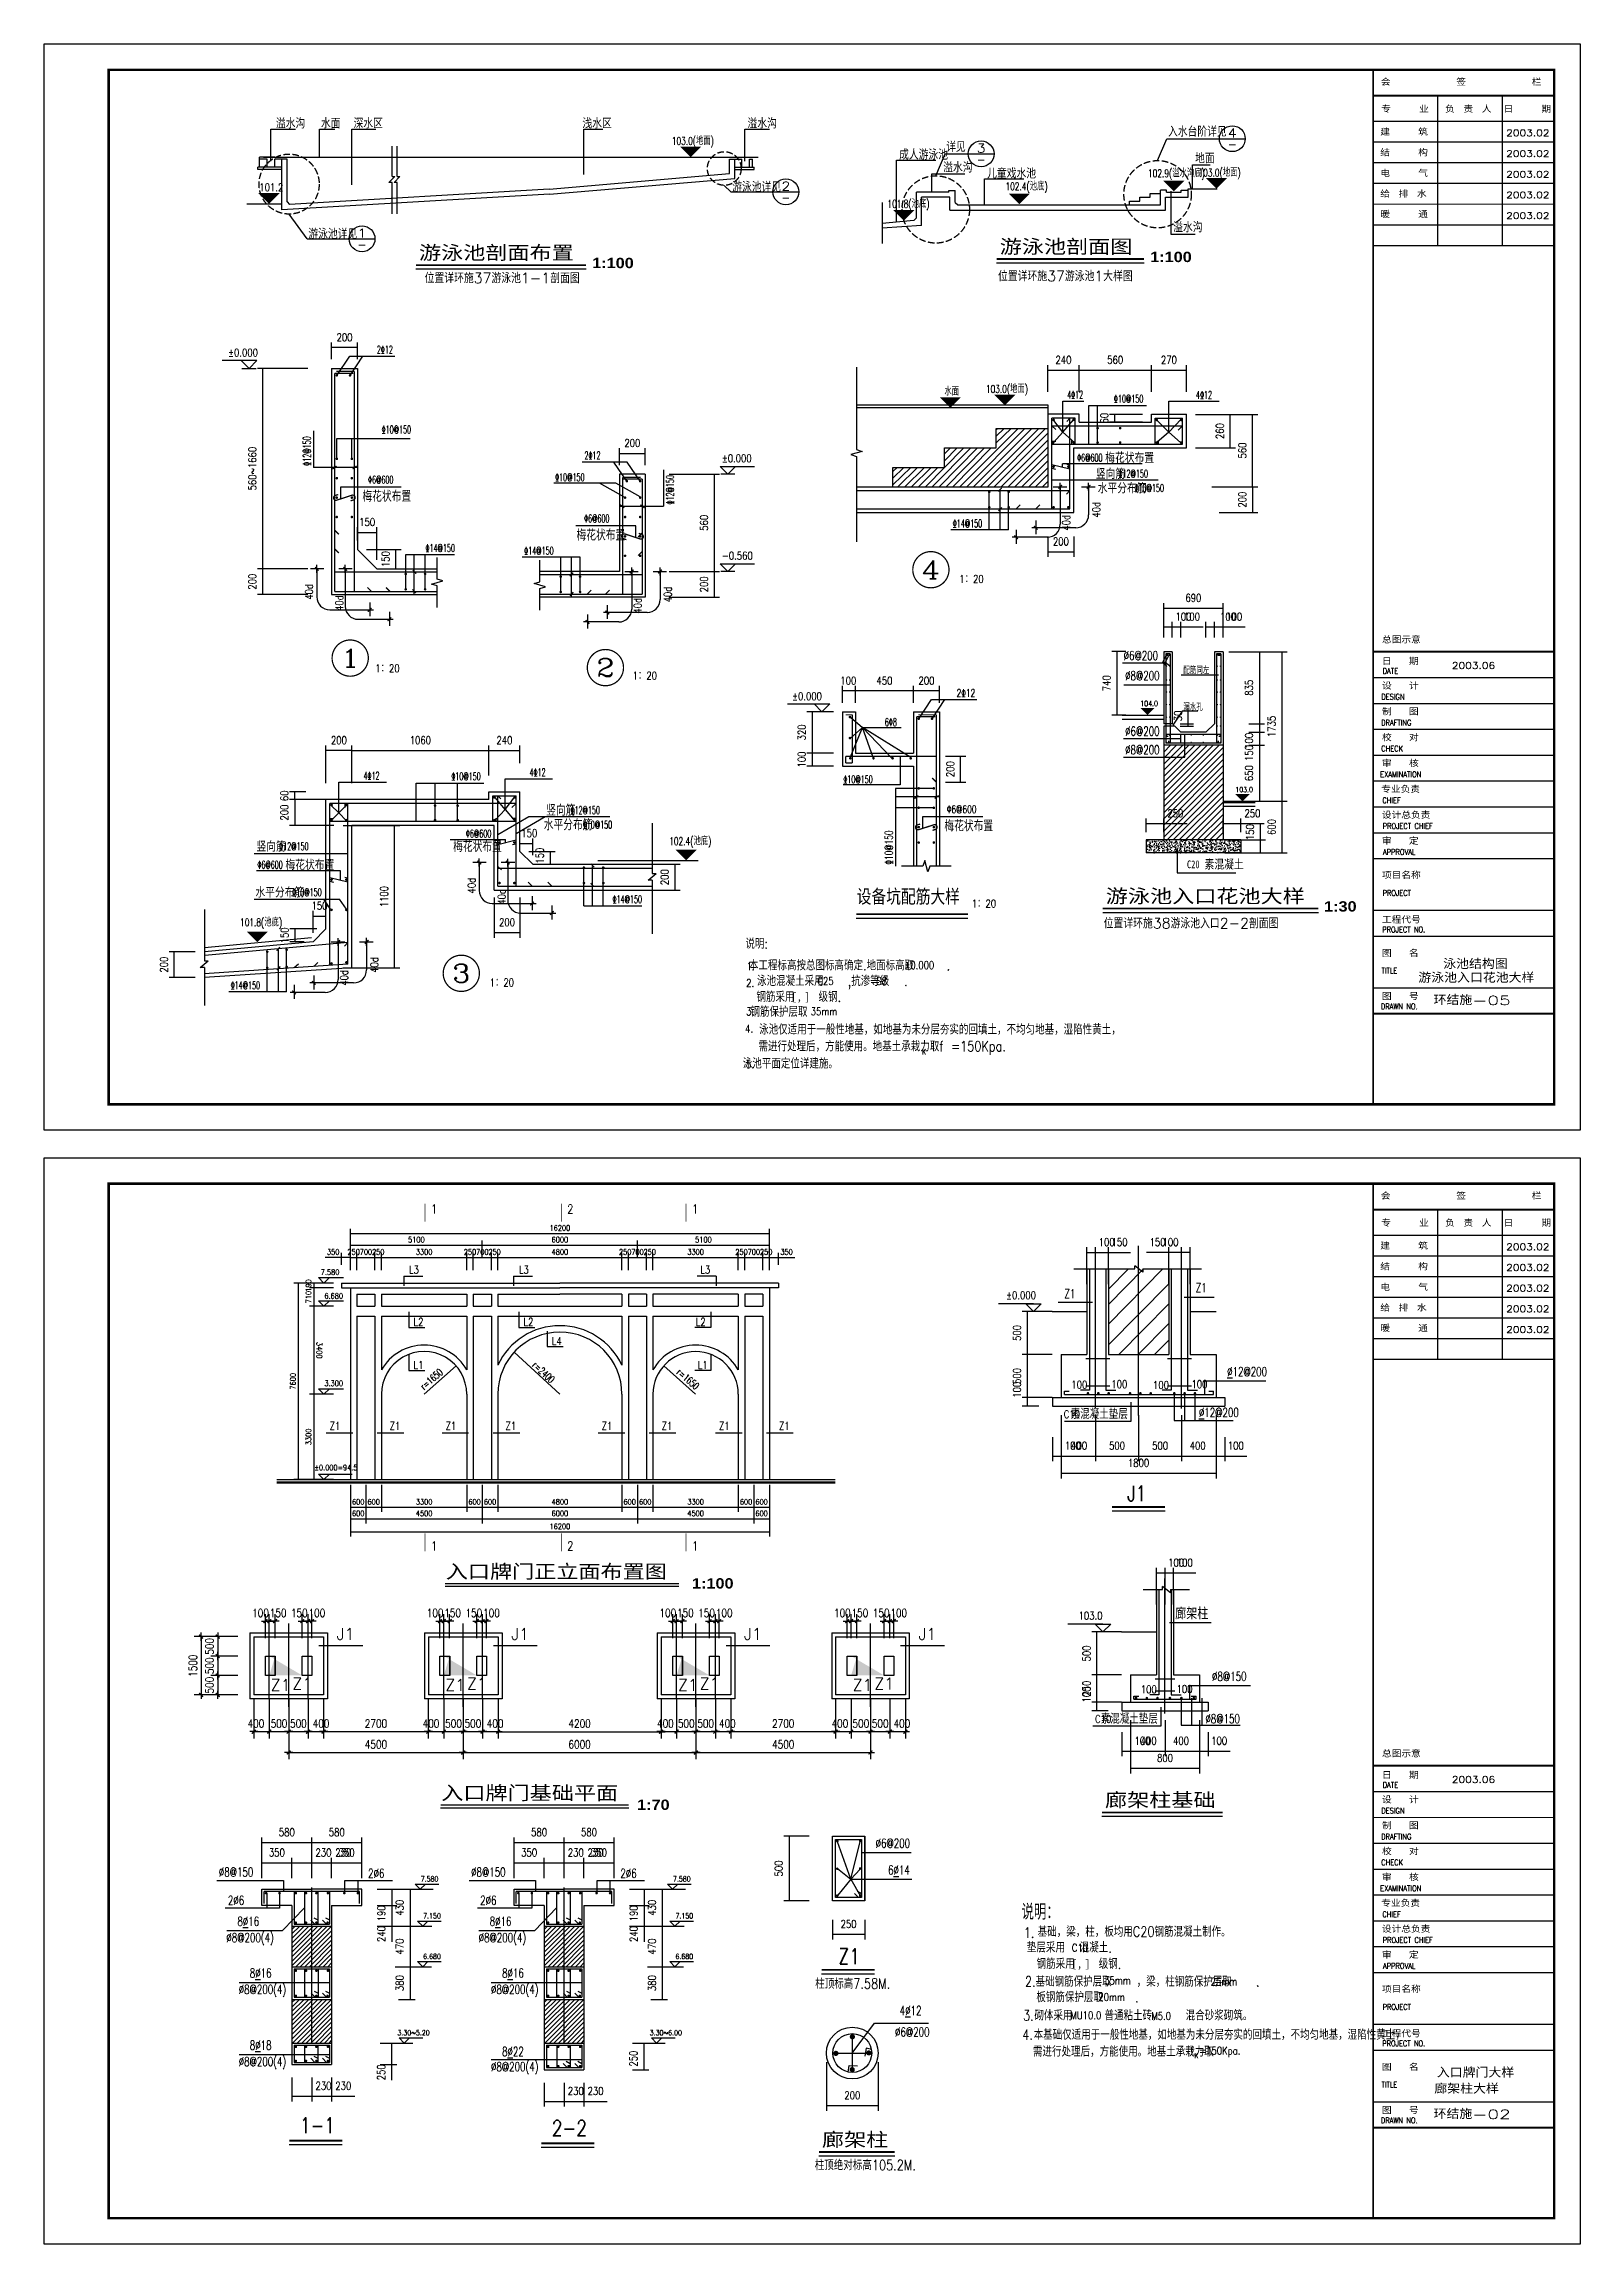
# Model space of a CAD drawing. Extents: x 0 to 180077, y 0 to 85122.
# Drawn here: x 60649 to 120049, y 45 to 85122 of the extents above; entities that cross this region are included whole.
import ezdxf
from ezdxf.enums import TextEntityAlignment as Align

# ---------------------------------------------------------------- set-up
doc = ezdxf.new("R2010")
doc.units = 0
doc.header["$LTSCALE"] = 1000
doc.header["$MEASUREMENT"] = 0
doc.linetypes.add('DASH', pattern=[0.35, 0.25, -0.1])
for name, color, linetype in [('2', 2, 'Continuous'), ('4', 4, 'Continuous'), ('ASD_BAR', 1, 'Continuous'), ('ASDIM0', 3, 'Continuous'), ('BOUT', 4, 'Continuous'), ('D', 3, 'Continuous'), ('DIM', 3, 'Continuous'), ('GJ', 5, 'Continuous'), ('JG-说明字31', 31, 'Continuous'), ('OTHER', 7, 'Continuous'), ('PUB_DIM', 3, 'Continuous'), ('PUB_TEXT', 7, 'Continuous'), ('PUB_TITLE', 4, 'Continuous'), ('T', 7, 'Continuous'), ('TEXT', 3, 'Continuous'), ('TK', 7, 'Continuous'), ('小品', 7, 'Continuous'), ('文字', 3, 'Continuous'), ('柱子', 8, 'Continuous'), ('标高', 1, 'Continuous'), ('种植土', 9, 'Continuous'), ('粗可见', 140, 'Continuous'), ('细可见', 14, 'Continuous'), ('铺地', 5, 'Continuous')]:
    doc.layers.add(name, color=color, linetype=linetype)
doc.styles.add('_HZHT', font='txt.shx', dxfattribs={"width": 1.5, "bigfont": 'HZHT.shx'})
doc.styles.add('_HZTXT', font='txt.shx', dxfattribs={"width": 0.8, "bigfont": 'hztxt.shx'})
doc.styles.add('_HZXY', font='txt.shx', dxfattribs={"width": 1.7, "bigfont": 'HZXY.shx'})
doc.styles.add('_SASB____', font='SASB____.shx', dxfattribs={"width": 2.25})
doc.styles.add('_ST64F', font='txt.shx', dxfattribs={"width": 1.5, "bigfont": 'ST64F.shx'})
doc.styles.add('_TXT', font='txt1.shx', dxfattribs={"width": 0.601719})
doc.styles.add('ASDDIM', font='SIMPLEX.shx', dxfattribs={"width": 0.8, "bigfont": 'HZTXT.shx'})
doc.styles.add('COMP', font='COMPLEX', dxfattribs={"bigfont": 'hztxt'})
doc.styles.add('DIM_FONT', font='SIMPLEX.shx', dxfattribs={"width": 0.8})
doc.styles.add('HZ', font='txt.shx', dxfattribs={"width": 0.7, "bigfont": 'hztxt.shx'})
doc.styles.add('HZTXT', font='txt.shx', dxfattribs={"width": 0.8, "bigfont": 'hztxt.shx'})
doc.styles.add('QH1', font='txt1.shx', dxfattribs={"width": 0.7, "bigfont": 'HZTXT.shx'})
doc.styles.add('ROMANS', font='ROMANS', dxfattribs={"width": 0.7})
doc.styles.add('SIM', font='txt1.shx', dxfattribs={"width": 0.8, "bigfont": 'bigfont.shx'})
doc.styles.add('SIMP', font='TXT.shx', dxfattribs={"width": 0.8, "bigfont": 'HZTXT.shx'})
doc.styles.get("Standard").update_dxf_attribs({"font": 'txt.shx'})
doc.styles.add('TXT', font='txt')
doc.dimstyles.new('ASD20IN100', dxfattribs={"dimscale": 100, "dimtxt": 3, "dimasz": 0.01, "dimexe": 2, "dimexo": 3.5, "dimgap": 1.5, "dimtad": 0, "dimdec": 0, "dimlfac": 0.2, "dimzin": 0, "dimdsep": 46, "dimtxsty": 'ASDDIM', "dimcen": 0, "dimclrd": 3, "dimclre": 3, "dimclrt": 7, "dimadec": 0, "dimazin": 0, "dimtfac": 0.533333, "dimtdec": 0, "dimtix": 1, "dimtmove": 2, "dimatfit": 3, "dimfxl": 1, "dimtvp": 1, "dimtolj": 1, "dimtzin": 0, "dimarcsym": 0})
doc.dimstyles.new('ASD25IN100', dxfattribs={"dimscale": 100, "dimtxt": 3, "dimasz": 0.01, "dimexe": 2, "dimexo": 3.5, "dimgap": 1.5, "dimtad": 0, "dimdec": 0, "dimlfac": 0.25, "dimzin": 0, "dimdsep": 46, "dimtxsty": 'ASDDIM', "dimcen": 0, "dimdle": 100, "dimclrd": 3, "dimclre": 3, "dimclrt": 7, "dimadec": 0, "dimazin": 0, "dimtfac": 1, "dimtdec": 0, "dimtmove": 2, "dimatfit": 3, "dimfxl": 1, "dimtvp": 1, "dimtolj": 1, "dimtzin": 0, "dimarcsym": 0})
doc.dimstyles.new('DIMN70', dxfattribs={"dimscale": 0.7, "dimtxt": 300, "dimasz": 1, "dimexe": 250, "dimexo": 300, "dimgap": 150, "dimtad": 1, "dimdec": 0, "dimzin": 0, "dimdsep": 46, "dimtxsty": 'DIM_FONT', "dimcen": 0.09, "dimclrt": 7, "dimadec": 0, "dimazin": 0, "dimtfac": 1, "dimtdec": 0, "dimtix": 1, "dimtmove": 2, "dimatfit": 3, "dimfxl": 1, "dimtolj": 1, "dimtzin": 0, "dimarcsym": 0})

msp = doc.modelspace()

# ---------------------------------------------------------------- texts
at = {"color": 3, "style": 'HZ', "width": 0.7}
for s, p in [('%%c6@200', (102397.7, 61297.4)), ('%%c8@200', (102456.5, 60518.7)), ('%%c6@200', (102456.5, 58374.6)), ('%%c8@200', (102456.5, 57653.8)), ('Z1', (100110.3, 36618.3)), ('Z1', (105191.7, 36855.5)), ('%%U%%c%%u12@200', (106402.6, 33604.9)), ('%%U%%c%%u12@200', (105309.5, 32027.2)), ('%%c8@150', (105818.8, 21819.5)), ('%%c8@150', (105562.8, 20182.6)), ('%%c6@200', (92808.2, 15369.2)), ('%%c8@150', (67410.5, 14252.2)), ('2%%c6', (73183.2, 14201.6)), ('%%c8@150', (77166.5, 14252.2)), ('2%%c6', (82939.2, 14201.6)), ('6%%U%%c%%u14', (93291.1, 14332)), ('2%%c6', (67760.5, 13160.3)), ('2%%c6', (77516.5, 13160.3)), ('%%c8@200(4)', (67700.4, 11717.1)), ('8%%U%%c%%u16', (68128.5, 12349.2)), ('%%c8@200(4)', (77456.4, 11717.1)), ('8%%U%%c%%u16', (77884.5, 12349.2)), ('8%%U%%c%%u16', (68606.6, 10347.3)), ('8%%U%%c%%u16', (78362.5, 10347.3)), ('%%c8@200(4)', (68178.5, 9715.1)), ('%%c8@200(4)', (77934.4, 9715.1)), ('4%%U%%c%%u12', (93742.5, 8900.2)), ('8%%U%%c%%u18', (68606.6, 7558.7)), ('8%%U%%c%%u22', (78362.5, 7314.4)), ('%%c6@200', (93559.1, 8067.5)), ('%%c8@200(4)', (68178.5, 6926.5)), ('%%c8@200(4)', (77934.4, 6726.5))]:
    msp.add_text(s, height=350, dxfattribs=at).set_placement(p)
at = {"color": 7, "linetype": 'ByBlock', "char_height": 300, "width": 0.000000001, "attachment_point": 5, "rotation": 90, "style": 'DIM_FONT'}
for insert in [(101345.5, 67108.1), (100177.9, 66606.2), (70901, 63935.1), (84772.8, 63832.1), (72068.6, 63499.3), (83605.2, 63396.3), (77183.5, 52575.5), (78351, 52139.7), (73423.6, 49508), (72256, 49006.1)]:
    msp.add_mtext('40d', dxfattribs=dict(at, insert=insert))
at = {"layer": '2', "style": 'ROMANS', "width": 0.7}
for s, p in [('DATE', (112717.9, 60766.9)), ('DESIGN', (112814.6, 59766.8)), ('DRAFTING', (112944.4, 58766.8)), ('CHECK', (112783, 57766.9)), ('EXAMINATION', (113115.1, 56766.8)), ('TITLE', (112679.4, 49179.2)), ('DRAWN NO.', (113058.8, 47791.7)), ('DATE', (112717.9, 17689.7)), ('DESIGN', (112814.6, 16689.7)), ('DRAFTING', (112944.4, 15689.7)), ('CHECK', (112783, 14689.7)), ('EXAMINATION', (113115.1, 13689.6)), ('TITLE', (112679.4, 6102)), ('DRAWN NO.', (113058.8, 4714.5))]:
    msp.add_text(s, height=220, rotation=359.995825, dxfattribs=at).set_placement(p, align=Align.CENTER)
for s, p in [('CHIEF', (112408.9, 55766.9)), ('PROJECT CHIEF', (112421.7, 54766.9)), ('APPROVAL', (112429.4, 53766.9)), ('PROJECT', (112415.3, 52179.2)), ('PROJECT NO.', (112400.1, 50766.9)), ('CHIEF', (112408.9, 12689.7)), ('PROJECT CHIEF', (112421.7, 11689.7)), ('APPROVAL', (112429.4, 10689.7)), ('PROJECT', (112415.3, 9102)), ('PROJECT NO.', (112400.1, 7689.7))]:
    msp.add_text(s, height=220, rotation=359.995825, dxfattribs=at).set_placement(p)
at = {"layer": '4'}
for s, height, style, width, p in [('2003.02', 250, 'SIM', 1.2, (117198.5, 81559.3)), ('2003.02', 250, 'SIM', 1.2, (117198.5, 80759.3)), ('2003.02', 250, 'SIM', 1.2, (117198.4, 79959.3)), ('2003.02', 250, 'SIM', 1.2, (117198.3, 79159.3)), ('2003.02', 250, 'SIM', 1.2, (117198.3, 78359.3)), ('2003.06', 250, 'SIM', 1.2, (115095.7, 60960.7)), ('泳池结构图', 350, '_HZHT', 1.5, (114757.8, 49355.2)), ('游泳池入口花池大样', 350, '_HZHT', 1.5, (113796.9, 48823.9)), ('环结施-05', 350, '_HZHT', 1.5, (114386.6, 47960.6)), ('2003.02', 250, 'SIM', 1.2, (117198.5, 38482.1)), ('2003.02', 250, 'SIM', 1.2, (117198.5, 37682.1)), ('2003.02', 250, 'SIM', 1.2, (117198.4, 36882.1)), ('2003.02', 250, 'SIM', 1.2, (117198.3, 36082.1)), ('2003.02', 250, 'SIM', 1.2, (117198.3, 35282.1)), ('2003.06', 250, 'SIM', 1.2, (115095.7, 17883.6)), ('入口牌门大样', 350, '_HZHT', 1.5, (114512.8, 6484)), ('廊架柱大样', 350, '_HZHT', 1.5, (114416.8, 5859.3)), ('环结施-02', 350, '_HZHT', 1.5, (114386.6, 4883.4))]:
    msp.add_text(s, height=height, rotation=359.995825, dxfattribs=dict(at, style=style, width=width)).set_placement(p)
at = {"layer": 'DIM', "style": 'HZTXT', "width": 0.8}
for s, p in [('%%P0.000', (67769.7, 73038.8)), ('%%P0.000', (86864.1, 68949.6)), ('-0.560', (86864.1, 65185.2))]:
    msp.add_text(s, height=300, dxfattribs=at).set_placement(p)
at = {"layer": 'DIM', "color": 255, "style": 'HZTXT', "width": 0.8}
for p in [(96046, 64196.8), (73460.1, 60740.4), (83412.9, 60456.1), (96527.9, 51642.3), (77885.5, 48588.9)]:
    msp.add_text('1：20', height=300, rotation=0.001222, dxfattribs=at).set_placement(p, align=Align.BOTTOM_LEFT)
at = {"layer": 'JG-说明字31', "style": 'HZ', "width": 0.7}
msp.add_text('素混凝土', height=400, dxfattribs=at).set_placement((105530.1, 53193))
at = {"layer": 'PUB_DIM', "style": 'DIM_FONT', "width": 0.8}
for s, height, p in [('%%P0.000', 300, (90156.2, 59900.3)), ('1', 350, (75732.7, 40068.4)), ('2', 350, (81004.4, 40068.4)), ('1', 350, (85826.8, 40068.4)), ('7.580', 210, (71711.4, 37628.1)), ('6.680', 210, (71851.4, 36707.6)), ('%%p0.000', 300, (98435.1, 36735.3)), ('3.300', 210, (71851.4, 33328.1)), ('1', 350, (75732.7, 27036.4)), ('2', 350, (81004.4, 27043.1)), ('1', 350, (85826.8, 27036.4)), ('103.0', 300, (101121.6, 24341.4)), ('7.580', 199.8, (75558.8, 14163.6)), ('7.580', 199.8, (85314.8, 14163.6)), ('7.150', 199.8, (75653.4, 12733.8)), ('7.150', 199.8, (85409.4, 12733.8)), ('6.680', 199.8, (75653.4, 11166.6)), ('6.680', 199.8, (85409.4, 11166.6)), ('3.30~5.20', 199.8, (74939.7, 8217)), ('3.30~6.00', 199.8, (84695.6, 8217))]:
    msp.add_text(s, height=height, dxfattribs=at).set_placement(p, align=Align.MIDDLE)
msp.add_text('%%p0.000=94.5', height=210, dxfattribs=at).set_placement((72770.3, 29965.1), align=Align.RIGHT)
at = {"layer": 'PUB_TEXT'}
for s, height, style, width, p in [('游泳池剖面图', 600, '_ST64F', 1.5, (97608.7, 76968.1)), ('游泳池剖面布置', 600, '_ST64F', 1.5, (75151.1, 76733.2)), ('1:100', 400, '_SASB____', 1.125, (81847.4, 76453.7)), ('1:100', 400, '_SASB____', 1.125, (103426.2, 76688.6)), ('游泳池入口花池大样', 600, '_ST64F', 1.5, (101710.4, 51851.5)), ('1:30', 400, '_SASB____', 1.125, (110150.6, 51572.1)), ('K', 200, '_HZTXT', 0.8, (94603, 46049.3)), ('入口牌门正立面布置图', 600, '_ST64F', 1.5, (76186.1, 25730.1)), ('1:100', 400, '_SASB____', 1.125, (85707.4, 25392.7)), ('入口牌门基础平面', 600, '_ST64F', 1.5, (76010.5, 17168.5)), ('1:70', 400, '_SASB____', 1.125, (83583.7, 16831.2)), ('廊架柱基础', 600, '_ST64F', 1.5, (101679.3, 16896.3)), ('廊架柱', 600, '_ST64F', 1.5, (90733.4, 3762.4))]:
    msp.add_text(s, height=height, dxfattribs=dict(at, style=style, width=width)).set_placement(p)
at = {"layer": 'PUB_TEXT', "style": '_ST64F'}
for s, height, p in [('位置详环施37游泳池1-1剖面图', 400, (75367.9, 75873.1)), ('位置详环施37游泳池1大样图', 400, (97541.9, 75949.6)), ('位置详环施38游泳池入口2-2剖面图', 400, (101629.6, 50922.8)), ('廊架柱', 450, (104393.4, 24203.3))]:
    msp.add_text(s, height=height, dxfattribs=at).set_placement(p)
msp.add_text('设备坑配筋大样', height=600, dxfattribs=at).set_placement((92078.7, 51656.5), align=Align.BOTTOM_LEFT)
at = {"layer": 'PUB_TEXT', "linetype": 'Continuous', "style": 'SIMP', "width": 0.8}
for s, p in [('J1', (102538.4, 28767.3)), ('Z1', (91375.8, 10870.9)), ('1-1', (70544.8, 4330.7)), ('2-2', (80288.9, 4227.9))]:
    msp.add_text(s, height=600, dxfattribs=at).set_placement(p)
at = {"layer": 'T'}
for s, height, style, width, p in [('2%%13112', 300.14, '_TXT', 0.601719, (73522.7, 73151)), ('4%%13112', 300.14, '_TXT', 0.601719, (100213.6, 71408.9)), ('%%13110@150', 300.14, '_TXT', 0.601719, (102023.3, 71252.6)), ('4%%13112', 300.14, '_TXT', 0.601719, (105200.4, 71403.2)), ('%%13110@150', 300.14, '_TXT', 0.601719, (73707, 70063.6)), ('2%%13112', 300.14, '_TXT', 0.601719, (81549.1, 69061.8)), ('%%1306@600', 300.14, '_TXT', 0.601719, (100600.8, 68970.8)), ('梅花状布置', 400, '_HZTXT', 0.7, (101687.7, 68922.3)), ('%%1306@600', 300.14, '_TXT', 0.601719, (73178.6, 68122.5)), ('%%13110@150', 300.14, '_TXT', 0.601719, (80414.5, 68218.4)), ('竖向筋', 400, '_HZTXT', 0.7, (101325.3, 68302.9)), ('水平分布筋', 400, '_HZTXT', 0.7, (101397.6, 67745.5)), ('%%13112@150', 300.14, '_TXT', 0.601719, (102202.1, 68357.3)), ('%%13110@150', 300.14, '_TXT', 0.601719, (102821.2, 67801.5)), ('梅花状布置', 430, '_HZTXT', 0.7, (72963.8, 67417.6)), ('梅花状布置', 430, '_HZTXT', 0.7, (81242.9, 65917.9)), ('%%1306@600', 300.14, '_TXT', 0.601719, (81532, 66622.8)), ('%%13114@150', 300.14, '_TXT', 0.601719, (95790.9, 66431.1)), ('%%13114@150', 300.14, '_TXT', 0.601719, (75402.1, 65478.4)), ('%%13114@150', 300.14, '_TXT', 0.601719, (79218.2, 65375.4)), ('2%%13112', 300, 'SIMP', 0.7, (95941.8, 59873)), ('6%%1308', 300.14, '_TXT', 0.601719, (93166.3, 58746.2)), ('4%%13112', 300.14, '_TXT', 0.601719, (79428.6, 56803.1)), ('4%%13112', 300.14, '_TXT', 0.601719, (73004.6, 56673.3)), ('%%13110@150', 300.14, '_TXT', 0.601719, (76401.5, 56652.5)), ('%%13110@150', 300.14, '_TXT', 0.601719, (91560.4, 56535.3)), ('竖向筋', 430, '_HZTXT', 0.7, (80071.4, 55277.1)), ('%%13112@150', 300.14, '_TXT', 0.601719, (81008.2, 55343.4)), ('%%1306@600', 300, 'SIMP', 0.7, (95563.3, 55379)), ('%%1306@600', 300.14, '_TXT', 0.601719, (76964.9, 54438.2)), ('水平分布筋', 430, '_HZTXT', 0.7, (79977.1, 54714.2)), ('%%13110@150', 300.14, '_TXT', 0.601719, (81483.5, 54783.9)), ('梅花状布置', 430, '_HZTXT', 0.7, (95469, 54674.1)), ('竖向筋', 400, '_HZTXT', 0.7, (68865.6, 53891)), ('%%13112@150', 300.14, '_TXT', 0.601719, (69742.4, 53945.3)), ('梅花状布置', 400, '_HZTXT', 0.7, (69986.7, 53181.8)), ('梅花状布置', 430, '_HZTXT', 0.7, (76471.8, 53876)), ('%%1306@600', 300.14, '_TXT', 0.601719, (68899.9, 53230.4)), ('水平分布筋', 400, '_HZTXT', 0.7, (68824.2, 52114.5)), ('%%13110@150', 300.14, '_TXT', 0.601719, (70247.9, 52170.5)), ('%%13114@150', 300.14, '_TXT', 0.601719, (82638.1, 51898.5)), ('说明:', 400, 'HZ', 0.8, (87774.4, 50134.4, 400)), ('1.', 300, 'HZ', 0.8, (87819.7, 49309.7, 400)), ('%%p0.000', 300, 'HZ', 0.8, (93924.5, 49349.8)), ('%%13114@150', 300.14, '_TXT', 0.601719, (67869.1, 48571.5)), ('2.', 300, 'HZ', 0.8, (87802.6, 48662.4, 400)), ('钢筋采用   级钢.', 400, 'HZ', 0.8, (88199.1, 48080)), ('泳池混凝土采用   ,抗渗等级  .', 400, 'HZ', 0.8, (88221.8, 48694.4)), ('C25', 300, 'HZ', 0.8, (90557.6, 48732.6)), ('S8', 300, 'HZ', 0.8, (92839.1, 48732.6)), ('3.', 300, 'HZ', 0.8, (87804, 47558.4, 400)), ('35mm', 300, 'HZ', 0.8, (90299.2, 47560.9)), ('4.', 300, 'HZ', 0.8, (87763.8, 46891.1, 400)), ('泳池仅适用于一般性地基，如地基为未分层夯实的回填土，不均匀地基，湿陷性黄土，', 400, 'HZ', 0.8, (88304.4, 46816.6)), ('需进行处理后，方能使用。地基土承栽力取f =150Kpa.', 400, 'HZ', 0.8, (88279, 46165.3)), ('5.', 300, 'HZ', 0.8, (87797.9, 45520.5, 400)), ('100', 300, 'HZ', 0.8, (100378.4, 33127.4)), ('100', 300, 'HZ', 0.8, (101926.4, 33144.6)), ('100', 300, 'HZ', 0.8, (103534.7, 33110.3)), ('100', 300, 'HZ', 0.8, (105022.5, 33144.6)), ('C10', 300, 'HZ', 0.8, (100086, 31983.7)), ('100', 300, 'HZ', 0.8, (103064.8, 21342)), ('100', 300, 'HZ', 0.8, (104447.9, 21359.1)), ('C10', 300, 'HZ', 0.8, (101297.8, 20198.2)), ('说明：', 600, 'HZ', 0.8, (98450.8, 12586.8)), ('1.', 400, 'HZ', 0.8, (98538.8, 11883.8)), ('基础，梁，柱，板均用C20钢筋混凝土制作。', 400, 'HZ', 0.8, (99077.1, 11926.6)), ('钢筋采用   级钢.', 400, 'HZ', 0.8, (99035.1, 10684.3)), ('C10', 300, 'HZ', 0.8, (100398.1, 11350.5)), ('柱顶标高7.58M.', 400, 'HZ', 0.8, (90473.4, 9913.3)), ('2.基础钢筋保护层取   ，梁，柱钢筋保护层取   .', 400, 'HZ', 0.8, (98583.3, 9999.3)), ('35mm', 300, 'HZ', 0.8, (101648.2, 10084.4)), ('25mm', 300, 'HZ', 0.8, (105764.8, 10044.3)), ('板钢筋保护层取    .', 400, 'HZ', 0.8, (99024.2, 9396.4)), ('20mm', 300, 'HZ', 0.8, (101422.9, 9446.5)), ('3.', 400, 'HZ', 0.8, (98511.2, 8688.1)), ('砌体采用    普通粘土砖，   混合砂浆砌筑。', 400, 'HZ', 0.8, (98950.8, 8690.2)), ('MU10.0', 300, 'HZ', 0.8, (100344.1, 8735.9)), ('M5.0', 300, 'HZ', 0.8, (103472.3, 8710.5)), ('4.', 400, 'HZ', 0.8, (98480.4, 7941.5)), ('需进行处理后，方能使用。地基土承栽力取        ', 400, 'HZ', 0.8, (98894.7, 7292.3)), ('本基础仅适用于一般性地基，如地基为未分层夯实的回填土，不均匀地基，湿陷性黄土，', 400, 'HZ', 0.8, (98920, 7943.6)), ('f =150Kpa.', 300, 'HZ', 0.8, (104985, 7371.5)), ('K', 200, 'HZ', 0.8, (105136.4, 7231.1)), ('柱顶绝对标高105.2M.', 400, 'HZ', 0.8, (90456.4, 2898.9))]:
    msp.add_text(s, height=height, dxfattribs=dict(at, style=style, width=width)).set_placement(p)
for s, height, style, width, p in [('%%13112@150', 300.14, '_TXT', 0.601719, (70964.6, 68812.7)), ('%%13112@150', 300.14, '_TXT', 0.601719, (85009.3, 67313)), ('%%13110@150', 300, 'SIMP', 0.7, (93469.8, 53386.3))]:
    msp.add_text(s, height=height, rotation=90, dxfattribs=dict(at, style=style, width=width)).set_placement(p)
at = {"layer": 'T', "style": 'HZ', "width": 0.8}
msp.add_text('本工程标高按总图标高确定.地面标高取    .', height=400, dxfattribs=at).set_placement((91798.7, 49298.6, 400), align=Align.CENTER)
for s, p in [('钢筋保护层取', (90175.3, 47501.9, 400)), ('泳池平面定位详建施。', (91352.2, 45502.3, 400)), ('素混凝土垫层', (102559.9, 31949.7, 400)), ('素混凝土垫层', (103722, 20164.2, 400)), ('垫层采用  混凝土.', (101942.3, 11316.4, 400))]:
    msp.add_text(s, height=400, dxfattribs=at).set_placement(p, align=Align.RIGHT)
at = {"layer": 'T', "style": 'TXT'}
for s, p in [('[,', (89554.3, 48126.5)), (']', (90068.3, 48126.5)), ('[,', (100390.3, 10730.8)), (']', (100904.3, 10730.8))]:
    msp.add_text(s, height=300, dxfattribs=at).set_placement(p)
at = {"layer": 'TK', "style": '_HZXY', "width": 1.5}
for s, p in [('会       签       栏', (112345.4, 83514.7)), ('专   业', (112360.6, 82468.8)), ('负 责 人', (114833.2, 82468.7)), ('日   期', (117094.5, 82468.5)), ('建   筑', (112326.1, 81584.1)), ('结   构', (112326, 80784.1)), ('电   气', (112326, 79984.1)), ('给 排 水', (112325.9, 79187.5)), ('暖   通 ', (112325.9, 78398.3)), ('总图示意', (112391.5, 61946.9)), ('日  期', (112391.5, 61113.6)), ('设  计', (112391.4, 60163.5)), ('制  图', (112391.3, 59163.5)), ('校  对', (112391.3, 58163.5)), ('审  核', (112391.2, 57163.5)), ('专业负责', (112362.1, 56163.5)), ('设计总负责', (112386.4, 55163.5)), ('审  定', (112391, 54163.5)), ('项目名称', (112389.7, 52840.6)), ('工程代号', (112390.8, 51117.4)), ('图  名', (112390.7, 49824.1)), ('图  号', (112390.5, 48155.2)), ('会       签       栏', (112345.4, 40437.5)), ('专   业', (112360.6, 39391.7)), ('负 责 人', (114833.2, 39391.5)), ('日   期', (117094.5, 39391.3)), ('建   筑', (112326.1, 38506.9)), ('结   构', (112326, 37706.9)), ('电   气', (112326, 36906.9)), ('给 排 水', (112325.9, 36110.3)), ('暖   通 ', (112325.9, 35321.1)), ('总图示意', (112391.5, 18869.7)), ('日  期', (112391.5, 18036.4)), ('设  计', (112391.4, 17086.3)), ('制  图', (112391.3, 16086.3)), ('校  对', (112391.3, 15086.3)), ('审  核', (112391.2, 14086.3)), ('专业负责', (112362.1, 13086.3)), ('设计总负责', (112386.4, 12086.3)), ('审  定', (112391, 11086.3)), ('项目名称', (112389.7, 9763.4)), ('工程代号', (112390.8, 8040.2)), ('图  名', (112390.7, 6746.9)), ('图  号', (112390.5, 5078))]:
    msp.add_text(s, height=250, rotation=359.995825, dxfattribs=at).set_placement(p)
at = {"layer": '小品', "style": 'TXT', "width": 0.8}
msp.add_text('C20', height=300, dxfattribs=at).set_placement((104848.1, 53249))
at = {"layer": '文字'}
for s, height, style, width, p in [('溢水沟', 400, 'QH1', 0.7, (69619.1, 81854.5)), ('水面', 400, 'QH1', 0.7, (71359.5, 81854.5)), ('深水区', 400, 'QH1', 0.7, (72619.9, 81854.5)), ('浅水区', 400, 'QH1', 0.7, (81470.3, 81854.5)), ('溢水沟', 400, 'QH1', 0.7, (87855.8, 81854.5)), ('入水台阶详见', 400, 'QH1', 0.7, (104117.4, 81536.9)), ('103.0(地面)', 300, 'QH1', 0.7, (84926.6, 81224.7)), ('成人游泳池', 400, 'QH1', 0.7, (93718.3, 80647.8)), ('详见', 400, 'QH1', 0.7, (95539.3, 80947.9)), ('地面', 400, 'QH1', 0.7, (105163.7, 80504.7)), ('溢水沟', 400, 'QH1', 0.7, (95422.2, 80151.2)), ('儿童戏水池', 400, 'QH1', 0.7, (97122.2, 79918.3)), ('102.9(溢水沟底)', 300, 'QH1', 0.7, (103343.9, 79972.4)), ('103.0(地面)', 300, 'QH1', 0.7, (105300, 79997.3)), ('101.2', 300, 'DIM_FONT', 0.8, (68977.2, 79427.3)), ('游泳池详见', 400, 'QH1', 0.7, (87262.3, 79395.3)), ('101.8(池底)', 300, 'QH1', 0.7, (93265.5, 78791.1)), ('102.4(池底)', 300, 'QH1', 0.7, (97831.9, 79464.8)), ('溢水沟', 400, 'QH1', 0.7, (104318.6, 77838.4)), ('游泳池详见', 400, 'QH1', 0.7, (70870.9, 77579.1)), ('水面', 300, 'QH1', 0.7, (95468.3, 71532.3)), ('103.0(地面)', 300, 'QH1', 0.7, (97076.2, 71632.3)), ('配筋同左', 266.4, 'QH1', 0.7, (104706.2, 60762.9)), ('104.0', 199.8, 'DIM_FONT', 0.8, (103043.6, 59518.4)), ('漏水孔', 266.4, 'QH1', 0.7, (104706.2, 59339.4)), ('103.0', 199.8, 'DIM_FONT', 0.8, (106718.3, 56188.4)), ('102.4(池底)', 300, 'QH1', 0.7, (84829.3, 54143.6)), ('101.8(池底)', 300, 'QH1', 0.7, (68231.6, 51003.1)), ('L3', 300, 'SIMP', 0.8, (74765.5, 37571.3)), ('L3', 300, 'SIMP', 0.8, (79015.8, 37571.3)), ('L3', 300, 'SIMP', 0.8, (86031.9, 37571.3)), ('L2', 300, 'SIMP', 0.8, (74941.8, 35555.4)), ('L2', 300, 'SIMP', 0.8, (79192.1, 35555.4)), ('L2', 300, 'SIMP', 0.8, (85855.6, 35555.4)), ('L4', 300, 'SIMP', 0.8, (80288.9, 34811.7)), ('L1', 300, 'SIMP', 0.8, (74941.8, 33891.8)), ('L1', 300, 'SIMP', 0.8, (85935.6, 33891.8)), ('Z1', 300, 'SIMP', 0.8, (71695.6, 31535.8)), ('Z1', 300, 'SIMP', 0.8, (74015.5, 31535.8)), ('Z1', 300, 'SIMP', 0.8, (76176.9, 31535.8)), ('Z1', 300, 'SIMP', 0.8, (78496.9, 31535.8)), ('Z1', 300, 'SIMP', 0.8, (82215.9, 31535.8)), ('Z1', 300, 'SIMP', 0.8, (84535.8, 31535.8)), ('Z1', 300, 'SIMP', 0.8, (86751.9, 31535.8)), ('Z1', 300, 'SIMP', 0.8, (89071.9, 31535.8))]:
    msp.add_text(s, height=height, dxfattribs=dict(at, style=style, width=width)).set_placement(p)
at = {"layer": '文字', "style": 'QH1', "width": 0.7}
for s, rotation, p in [('r=2400', 317.139503, (79505.1, 33996.7)), ('r=1650', 40.908023, (75348.4, 33053.5)), ('r=1650', 319.091977, (85083.6, 33716.7))]:
    msp.add_text(s, height=280, rotation=rotation, dxfattribs=at).set_placement(p)

# ---------------------------------------------------------------- blocks, each defined once
blk = doc.blocks.new('*U29')
at = {"color": 3, "lineweight": -2}
for p, q in [((99981, 30749), (99981, 29653)), ((105975, 30749), (105975, 29653)), ((99982, 29853), (105974, 29853)), ((99982, 29853), (105974, 29853))]:
    blk.add_line(p, q, dxfattribs=at)
at = {"color": 3}
for points in [[(99981, 29853), (99982, 29852), (99982, 29853)], [(105975, 29853), (105974, 29852), (105974, 29853)]]:
    blk.add_solid(points, dxfattribs=at)
at = {"color": 7, "insert": (102978, 30253), "char_height": 300, "width": 0.000000001, "attachment_point": 5, "style": 'ASDDIM'}
blk.add_mtext('1800', dxfattribs=at)
blk = doc.blocks.new('*U127')
at = {"color": 3, "lineweight": -2}
for p, q in [((101313, 32094), (101313, 30317)), ((102978, 32094), (102978, 30317)), ((101314, 30517), (102977, 30517)), ((101314, 30517), (102977, 30517))]:
    blk.add_line(p, q, dxfattribs=at)
at = {"color": 3}
for points in [[(101313, 30517), (101314, 30516), (101314, 30517)], [(102978, 30517), (102977, 30516), (102977, 30517)]]:
    blk.add_solid(points, dxfattribs=at)
at = {"color": 7, "insert": (102146, 30917), "char_height": 300, "width": 0.000000001, "attachment_point": 5, "style": 'ASDDIM'}
blk.add_mtext('500', dxfattribs=at)
blk = doc.blocks.new('*U178')
at = {"color": 3, "lineweight": -2}
for p, q in [((99648, 31246), (99648, 30317)), ((99981, 31246), (99981, 30317)), ((99648, 30517), (100868, 30517)), ((99648, 30517), (100868, 30517)), ((99649, 30517), (99980, 30517)), ((99649, 30517), (99980, 30517))]:
    blk.add_line(p, q, dxfattribs=at)
at = {"color": 3}
for points in [[(99648, 30517), (99649, 30516), (99649, 30517)], [(99981, 30517), (99980, 30516), (99980, 30517)]]:
    blk.add_solid(points, dxfattribs=at)
at = {"color": 7, "insert": (100439, 30917), "char_height": 300, "width": 0.000000001, "attachment_point": 5, "style": 'ASDDIM'}
blk.add_mtext('100', dxfattribs=at)
blk = doc.blocks.new('*U192')
at = {"color": 3, "lineweight": -2}
for p, q in [((99981, 32094), (99981, 30317)), ((101313, 32094), (101313, 30317)), ((99982, 30517), (101312, 30517)), ((99982, 30517), (101312, 30517))]:
    blk.add_line(p, q, dxfattribs=at)
at = {"color": 3}
for points in [[(99981, 30517), (99982, 30516), (99982, 30517)], [(101313, 30517), (101312, 30516), (101312, 30517)]]:
    blk.add_solid(points, dxfattribs=at)
at = {"color": 7, "insert": (100681, 30917), "char_height": 300, "width": 0.000000001, "attachment_point": 5, "style": 'ASDDIM'}
blk.add_mtext('400', dxfattribs=at)
blk = doc.blocks.new('*U203')
at = {"color": 3, "lineweight": -2}
for p, q in [((98679, 32779), (98679, 33380)), ((98679, 32779), (98679, 33380)), ((99117, 32779), (98479, 32779)), ((99117, 32446), (98479, 32446)), ((98679, 32447), (98679, 32778)), ((98679, 32447), (98679, 32778))]:
    blk.add_line(p, q, dxfattribs=at)
at = {"color": 3}
for points in [[(98679, 32779), (98679, 32778), (98678, 32778)], [(98679, 32446), (98679, 32447), (98678, 32447)]]:
    blk.add_solid(points, dxfattribs=at)
at = {"color": 7, "insert": (98279, 33080), "char_height": 300, "width": 0.000000001, "attachment_point": 5, "rotation": 90, "style": 'ASDDIM'}
blk.add_mtext('100', dxfattribs=at)
blk = doc.blocks.new('*U204')
at = {"color": 3, "lineweight": -2}
for p, q in [((100980, 37167), (100980, 38589)), ((100981, 38389), (101312, 38389)), ((100981, 38389), (101312, 38389)), ((101313, 37167), (101313, 38589)), ((101313, 38389), (102172, 38389)), ((101313, 38389), (102172, 38389))]:
    blk.add_line(p, q, dxfattribs=at)
at = {"color": 3}
for points in [[(100980, 38389), (100981, 38389), (100981, 38389)], [(101313, 38389), (101312, 38389), (101312, 38389)]]:
    blk.add_solid(points, dxfattribs=at)
at = {"color": 7, "insert": (101743, 38789), "char_height": 300, "width": 0.000000001, "attachment_point": 5, "style": 'ASDDIM'}
blk.add_mtext('100', dxfattribs=at)
blk = doc.blocks.new('*U205')
at = {"color": 3, "lineweight": -2}
for p, q in [((101313, 37167), (101313, 38589)), ((101314, 38389), (101812, 38389)), ((101314, 38389), (101812, 38389)), ((101813, 37167), (101813, 38589)), ((101813, 38389), (102672, 38389)), ((101813, 38389), (102672, 38389))]:
    blk.add_line(p, q, dxfattribs=at)
at = {"color": 3}
for points in [[(101313, 38389), (101314, 38389), (101314, 38389)], [(101813, 38389), (101812, 38389), (101812, 38389)]]:
    blk.add_solid(points, dxfattribs=at)
at = {"color": 7, "insert": (102243, 38789), "char_height": 300, "width": 0.000000001, "attachment_point": 5, "style": 'ASDDIM'}
blk.add_mtext('150', dxfattribs=at)
blk = doc.blocks.new('*U206')
at = {"color": 3, "lineweight": -2}
for p, q in [((99631, 34444), (98479, 34444)), ((98679, 32780), (98679, 34443)), ((98679, 32780), (98679, 34443)), ((99631, 32779), (98479, 32779))]:
    blk.add_line(p, q, dxfattribs=at)
at = {"color": 3}
for points in [[(98679, 34444), (98679, 34443), (98678, 34443)], [(98679, 32779), (98679, 32780), (98678, 32780)]]:
    blk.add_solid(points, dxfattribs=at)
at = {"color": 7, "insert": (98279, 33611), "char_height": 300, "width": 0.000000001, "attachment_point": 5, "rotation": 90, "style": 'ASDDIM'}
blk.add_mtext('500', dxfattribs=at)
blk = doc.blocks.new('*U207')
at = {"color": 3, "lineweight": -2}
for p, q in [((105975, 31246), (105975, 30317)), ((106308, 31246), (106308, 30317)), ((105976, 30517), (106307, 30517)), ((105976, 30517), (106307, 30517)), ((106308, 30517), (107167, 30517)), ((106308, 30517), (107167, 30517))]:
    blk.add_line(p, q, dxfattribs=at)
at = {"color": 3}
for points in [[(105975, 30517), (105976, 30516), (105976, 30517)], [(106308, 30517), (106307, 30516), (106307, 30517)]]:
    blk.add_solid(points, dxfattribs=at)
at = {"color": 7, "insert": (106738, 30917), "char_height": 300, "width": 0.000000001, "attachment_point": 5, "style": 'ASDDIM'}
blk.add_mtext('100', dxfattribs=at)
blk = doc.blocks.new('*U208')
at = {"color": 3, "lineweight": -2}
for p, q in [((104643, 32094), (104643, 30317)), ((105975, 32094), (105975, 30317)), ((104644, 30517), (105974, 30517)), ((104644, 30517), (105974, 30517))]:
    blk.add_line(p, q, dxfattribs=at)
at = {"color": 3}
for points in [[(104643, 30517), (104644, 30516), (104644, 30517)], [(105975, 30517), (105974, 30516), (105974, 30517)]]:
    blk.add_solid(points, dxfattribs=at)
at = {"color": 7, "insert": (105261, 30917), "char_height": 300, "width": 0.000000001, "attachment_point": 5, "style": 'ASDDIM'}
blk.add_mtext('400', dxfattribs=at)
blk = doc.blocks.new('*U217')
at = {"color": 3, "lineweight": -2}
for p, q in [((104643, 38389), (103784, 38389)), ((104643, 38389), (103784, 38389)), ((104643, 37167), (104643, 38589)), ((104975, 38389), (104644, 38389)), ((104975, 38389), (104644, 38389)), ((104976, 37167), (104976, 38589))]:
    blk.add_line(p, q, dxfattribs=at)
at = {"color": 3}
for points in [[(104643, 38389), (104644, 38389), (104644, 38389)], [(104976, 38389), (104975, 38389), (104975, 38389)]]:
    blk.add_solid(points, dxfattribs=at)
at = {"color": 7, "insert": (104213, 38789), "char_height": 300, "width": 0.000000001, "attachment_point": 5, "style": 'ASDDIM'}
blk.add_mtext('100', dxfattribs=at)
blk = doc.blocks.new('*U231')
at = {"color": 3, "lineweight": -2}
for p, q in [((104144, 38389), (103284, 38389)), ((104144, 38389), (103284, 38389)), ((104144, 37167), (104144, 38589)), ((104642, 38389), (104145, 38389)), ((104642, 38389), (104145, 38389)), ((104643, 37167), (104643, 38589))]:
    blk.add_line(p, q, dxfattribs=at)
at = {"color": 3}
for points in [[(104144, 38389), (104145, 38389), (104145, 38389)], [(104643, 38389), (104642, 38389), (104642, 38389)]]:
    blk.add_solid(points, dxfattribs=at)
at = {"color": 7, "insert": (103713, 38789), "char_height": 300, "width": 0.000000001, "attachment_point": 5, "style": 'ASDDIM'}
blk.add_mtext('150', dxfattribs=at)
blk = doc.blocks.new('*U244')
at = {"color": 3, "lineweight": -2}
for p, q in [((102978, 32094), (102978, 30317)), ((104643, 32094), (104643, 30317)), ((102979, 30517), (104642, 30517)), ((102979, 30517), (104642, 30517))]:
    blk.add_line(p, q, dxfattribs=at)
at = {"color": 3}
for points in [[(102978, 30517), (102979, 30516), (102979, 30517)], [(104643, 30517), (104642, 30516), (104642, 30517)]]:
    blk.add_solid(points, dxfattribs=at)
at = {"color": 7, "insert": (103811, 30917), "char_height": 300, "width": 0.000000001, "attachment_point": 5, "style": 'ASDDIM'}
blk.add_mtext('500', dxfattribs=at)
blk = doc.blocks.new('*U302')
at = {"color": 3, "lineweight": -2}
for p, q in [((99631, 36109), (98479, 36109)), ((98679, 34445), (98679, 36108)), ((98679, 34445), (98679, 36108)), ((99631, 34444), (98479, 34444))]:
    blk.add_line(p, q, dxfattribs=at)
at = {"color": 3}
for points in [[(98679, 36109), (98679, 36108), (98678, 36108)], [(98679, 34444), (98679, 34445), (98678, 34445)]]:
    blk.add_solid(points, dxfattribs=at)
at = {"color": 7, "insert": (98279, 35276), "char_height": 300, "width": 0.000000001, "attachment_point": 5, "rotation": 90, "style": 'ASDDIM'}
blk.add_mtext('500', dxfattribs=at)
blk = doc.blocks.new('*U113')
at = {"color": 3, "lineweight": -2}
for p, q in [((90234, 15817), (89262, 15817)), ((89462, 15816), (89462, 13318)), ((89462, 15816), (89462, 13318)), ((90234, 13317), (89262, 13317))]:
    blk.add_line(p, q, dxfattribs=at)
at = {"color": 3}
for points in [[(89462, 15817), (89462, 15816), (89462, 15816)], [(89462, 13317), (89462, 13318), (89462, 13318)]]:
    blk.add_solid(points, dxfattribs=at)
at = {"color": 7, "insert": (89062, 14567), "char_height": 300, "width": 0.000000001, "attachment_point": 5, "rotation": 90, "style": 'ASDDIM'}
blk.add_mtext('500', dxfattribs=at)
blk = doc.blocks.new('*U246')
at = {"color": 3, "lineweight": -2}
for p, q in [((91139, 12582), (91139, 11821)), ((91140, 12021), (92388, 12021)), ((91140, 12021), (92388, 12021)), ((92389, 12582), (92389, 11821))]:
    blk.add_line(p, q, dxfattribs=at)
at = {"color": 3}
for points in [[(91139, 12021), (91140, 12021), (91140, 12022)], [(92389, 12021), (92388, 12021), (92388, 12022)]]:
    blk.add_solid(points, dxfattribs=at)
at = {"color": 7, "insert": (91764, 12421), "char_height": 300, "width": 0.000000001, "attachment_point": 5, "style": 'ASDDIM'}
blk.add_mtext('250', dxfattribs=at)
blk = doc.blocks.new('*U263')
at = {"color": 3, "lineweight": -2}
for p, q in [((69074, 14528), (69074, 15770)), ((69075, 15570), (71004, 15570)), ((69075, 15570), (71004, 15570)), ((71005, 14528), (71005, 15770))]:
    blk.add_line(p, q, dxfattribs=at)
at = {"color": 3}
for points in [[(69074, 15570), (69075, 15570), (69075, 15570)], [(71005, 15570), (71004, 15570), (71004, 15570)]]:
    blk.add_solid(points, dxfattribs=at)
at = {"color": 7, "insert": (70039, 15970), "char_height": 300, "width": 0.000000001, "attachment_point": 5, "style": 'ASDDIM'}
blk.add_mtext('580', dxfattribs=at)
blk = doc.blocks.new('*U276')
at = {"color": 3, "lineweight": -2}
for p, q in [((69074, 14194), (69074, 14984)), ((69075, 14784), (70238, 14784)), ((69075, 14784), (70238, 14784)), ((70239, 14194), (70239, 14984))]:
    blk.add_line(p, q, dxfattribs=at)
at = {"color": 3}
for points in [[(69074, 14784), (69075, 14784), (69075, 14784)], [(70239, 14784), (70238, 14784), (70238, 14784)]]:
    blk.add_solid(points, dxfattribs=at)
at = {"color": 7, "insert": (69656, 15184), "char_height": 300, "width": 0.000000001, "attachment_point": 5, "style": 'ASDDIM'}
blk.add_mtext('350', dxfattribs=at)
blk = doc.blocks.new('*U290')
at = {"color": 3, "lineweight": -2}
for p, q in [((74363, 10767), (75003, 10767)), ((74803, 10766), (74803, 9503)), ((74803, 10766), (74803, 9503)), ((74363, 9502), (75003, 9502))]:
    blk.add_line(p, q, dxfattribs=at)
at = {"color": 3}
for points in [[(74803, 10767), (74803, 10766), (74803, 10766)], [(74803, 9502), (74803, 9503), (74803, 9503)]]:
    blk.add_solid(points, dxfattribs=at)
at = {"color": 7, "insert": (74403, 10134), "char_height": 300, "width": 0.000000001, "attachment_point": 5, "rotation": 90, "style": 'ASDDIM'}
blk.add_mtext('380', dxfattribs=at)
blk = doc.blocks.new('*U304')
at = {"color": 3, "lineweight": -2}
for p, q in [((70239, 6482), (70239, 5562)), ((71005, 6482), (71005, 5562)), ((70240, 5762), (71004, 5762)), ((70240, 5762), (71004, 5762)), ((71005, 5762), (71909, 5762)), ((71005, 5762), (71909, 5762))]:
    blk.add_line(p, q, dxfattribs=at)
at = {"color": 3}
for points in [[(70239, 5762), (70240, 5762), (70240, 5762)], [(71005, 5762), (71004, 5762), (71004, 5762)]]:
    blk.add_solid(points, dxfattribs=at)
at = {"color": 7, "insert": (71457, 6162), "char_height": 300, "width": 0.000000001, "attachment_point": 5, "style": 'ASDDIM'}
blk.add_mtext('230', dxfattribs=at)
blk = doc.blocks.new('*U317')
at = {"color": 3, "lineweight": -2}
for p, q in [((71005, 14528), (71005, 15770)), ((71006, 15570), (72935, 15570)), ((71006, 15570), (72935, 15570)), ((72936, 14528), (72936, 15770))]:
    blk.add_line(p, q, dxfattribs=at)
at = {"color": 3}
for points in [[(71005, 15570), (71006, 15570), (71006, 15570)], [(72936, 15570), (72935, 15570), (72935, 15570)]]:
    blk.add_solid(points, dxfattribs=at)
at = {"color": 7, "insert": (71971, 15970), "char_height": 300, "width": 0.000000001, "attachment_point": 5, "style": 'ASDDIM'}
blk.add_mtext('580', dxfattribs=at)
blk = doc.blocks.new('*U322')
at = {"color": 3, "lineweight": -2}
for p, q in [((71771, 14194), (71771, 14984)), ((71772, 14784), (72935, 14784)), ((71772, 14784), (72935, 14784)), ((72936, 14194), (72936, 14984))]:
    blk.add_line(p, q, dxfattribs=at)
at = {"color": 3}
for points in [[(71771, 14784), (71772, 14784), (71772, 14784)], [(72936, 14784), (72935, 14784), (72935, 14784)]]:
    blk.add_solid(points, dxfattribs=at)
at = {"color": 7, "insert": (72354, 15184), "char_height": 300, "width": 0.000000001, "attachment_point": 5, "style": 'ASDDIM'}
blk.add_mtext('350', dxfattribs=at)
blk = doc.blocks.new('*U323')
at = {"color": 3, "lineweight": -2}
for p, q in [((71005, 14194), (71005, 14984)), ((71006, 14784), (71770, 14784)), ((71006, 14784), (71770, 14784)), ((71771, 14194), (71771, 14984)), ((71771, 14784), (72675, 14784)), ((71771, 14784), (72675, 14784))]:
    blk.add_line(p, q, dxfattribs=at)
at = {"color": 3}
for points in [[(71005, 14784), (71006, 14784), (71006, 14784)], [(71771, 14784), (71770, 14784), (71770, 14784)]]:
    blk.add_solid(points, dxfattribs=at)
at = {"color": 7, "insert": (72223, 15184), "char_height": 300, "width": 0.000000001, "attachment_point": 5, "style": 'ASDDIM'}
blk.add_mtext('230', dxfattribs=at)
blk = doc.blocks.new('*U14')
at = {"color": 3, "lineweight": -2}
for p, q in [((70239, 14194), (70239, 14984)), ((70240, 14784), (71004, 14784)), ((70240, 14784), (71004, 14784)), ((71005, 14194), (71005, 14984)), ((71005, 14784), (71909, 14784)), ((71005, 14784), (71909, 14784))]:
    blk.add_line(p, q, dxfattribs=at)
at = {"color": 3}
for points in [[(70239, 14784), (70240, 14784), (70240, 14784)], [(71005, 14784), (71004, 14784), (71004, 14784)]]:
    blk.add_solid(points, dxfattribs=at)
at = {"color": 7, "insert": (71457, 15184), "char_height": 300, "width": 0.000000001, "attachment_point": 5, "style": 'ASDDIM'}
blk.add_mtext('230', dxfattribs=at)
blk = doc.blocks.new('*U28')
at = {"color": 3, "lineweight": -2}
for p, q in [((73530, 13131), (74298, 13131)), ((74098, 13130), (74098, 12333)), ((74098, 13130), (74098, 12333)), ((73530, 12332), (74298, 12332)), ((74098, 12332), (74098, 11731)), ((74098, 12332), (74098, 11731))]:
    blk.add_line(p, q, dxfattribs=at)
at = {"color": 3}
for points in [[(74098, 13131), (74098, 13130), (74098, 13130)], [(74098, 12332), (74098, 12333), (74098, 12333)]]:
    blk.add_solid(points, dxfattribs=at)
at = {"color": 7, "insert": (73698, 12031), "char_height": 300, "width": 0.000000001, "attachment_point": 5, "rotation": 90, "style": 'ASDDIM'}
blk.add_mtext('240', dxfattribs=at)
blk = doc.blocks.new('*U42')
at = {"color": 3, "lineweight": -2}
for p, q in [((74235, 13764), (75003, 13764)), ((74803, 13763), (74803, 12333)), ((74803, 13763), (74803, 12333)), ((74235, 12332), (75003, 12332))]:
    blk.add_line(p, q, dxfattribs=at)
at = {"color": 3}
for points in [[(74803, 13764), (74803, 13763), (74803, 13763)], [(74803, 12332), (74803, 12333), (74803, 12333)]]:
    blk.add_solid(points, dxfattribs=at)
at = {"color": 7, "insert": (74403, 13048), "char_height": 300, "width": 0.000000001, "attachment_point": 5, "rotation": 90, "style": 'ASDDIM'}
blk.add_mtext('430', dxfattribs=at)
blk = doc.blocks.new('*U55')
at = {"color": 3, "lineweight": -2}
for p, q in [((74235, 12332), (75003, 12332)), ((74803, 12331), (74803, 10768)), ((74803, 12331), (74803, 10768)), ((74235, 10767), (75003, 10767))]:
    blk.add_line(p, q, dxfattribs=at)
at = {"color": 3}
for points in [[(74803, 12332), (74803, 12331), (74803, 12331)], [(74803, 10767), (74803, 10768), (74803, 10768)]]:
    blk.add_solid(points, dxfattribs=at)
at = {"color": 7, "insert": (74403, 11550), "char_height": 300, "width": 0.000000001, "attachment_point": 5, "rotation": 90, "style": 'ASDDIM'}
blk.add_mtext('470', dxfattribs=at)
blk = doc.blocks.new('*U69')
at = {"color": 3, "lineweight": -2}
for p, q in [((73530, 13764), (74298, 13764)), ((74098, 13763), (74098, 13132)), ((74098, 13763), (74098, 13132)), ((73530, 13131), (74298, 13131)), ((74098, 13131), (74098, 12530)), ((74098, 13131), (74098, 12530))]:
    blk.add_line(p, q, dxfattribs=at)
at = {"color": 3}
for points in [[(74098, 13764), (74098, 13763), (74098, 13763)], [(74098, 13131), (74098, 13132), (74098, 13132)]]:
    blk.add_solid(points, dxfattribs=at)
at = {"color": 7, "insert": (73698, 12830), "char_height": 300, "width": 0.000000001, "attachment_point": 5, "rotation": 90, "style": 'ASDDIM'}
blk.add_mtext('190', dxfattribs=at)
blk = doc.blocks.new('*U82')
at = {"color": 3, "lineweight": -2}
for p, q in [((73649, 7817), (74289, 7817)), ((74089, 7816), (74089, 6986)), ((74089, 7816), (74089, 6986)), ((73649, 6985), (74289, 6985)), ((74089, 6985), (74089, 6384)), ((74089, 6985), (74089, 6384))]:
    blk.add_line(p, q, dxfattribs=at)
at = {"color": 3}
for points in [[(74089, 7817), (74089, 7816), (74089, 7816)], [(74089, 6985), (74089, 6986), (74089, 6986)]]:
    blk.add_solid(points, dxfattribs=at)
at = {"color": 7, "insert": (73689, 6684), "char_height": 300, "width": 0.000000001, "attachment_point": 5, "rotation": 90, "style": 'ASDDIM'}
blk.add_mtext('250', dxfattribs=at)
blk = doc.blocks.new('*U95')
at = {"color": 3, "lineweight": -2}
for p, q in [((71005, 6482), (71005, 5562)), ((71771, 6482), (71771, 5562)), ((71006, 5762), (71770, 5762)), ((71006, 5762), (71770, 5762)), ((71771, 5762), (72675, 5762)), ((71771, 5762), (72675, 5762))]:
    blk.add_line(p, q, dxfattribs=at)
at = {"color": 3}
for points in [[(71005, 5762), (71006, 5762), (71006, 5762)], [(71771, 5762), (71770, 5762), (71770, 5762)]]:
    blk.add_solid(points, dxfattribs=at)
at = {"color": 7, "insert": (72223, 6162), "char_height": 300, "width": 0.000000001, "attachment_point": 5, "style": 'ASDDIM'}
blk.add_mtext('230', dxfattribs=at)
blk = doc.blocks.new('*U98')
at = {"color": 3, "lineweight": -2}
for p, q in [((78829, 14528), (78829, 15770)), ((78830, 15570), (80760, 15570)), ((78830, 15570), (80760, 15570)), ((80761, 14528), (80761, 15770))]:
    blk.add_line(p, q, dxfattribs=at)
at = {"color": 3}
for points in [[(78829, 15570), (78830, 15570), (78830, 15570)], [(80761, 15570), (80760, 15570), (80760, 15570)]]:
    blk.add_solid(points, dxfattribs=at)
at = {"color": 7, "insert": (79795, 15970), "char_height": 300, "width": 0.000000001, "attachment_point": 5, "style": 'ASDDIM'}
blk.add_mtext('580', dxfattribs=at)
blk = doc.blocks.new('*U99')
at = {"color": 3, "lineweight": -2}
for p, q in [((78829, 14194), (78829, 14984)), ((78830, 14784), (79994, 14784)), ((78830, 14784), (79994, 14784)), ((79995, 14194), (79995, 14984))]:
    blk.add_line(p, q, dxfattribs=at)
at = {"color": 3}
for points in [[(78829, 14784), (78830, 14784), (78830, 14784)], [(79995, 14784), (79994, 14784), (79994, 14784)]]:
    blk.add_solid(points, dxfattribs=at)
at = {"color": 7, "insert": (79412, 15184), "char_height": 300, "width": 0.000000001, "attachment_point": 5, "style": 'ASDDIM'}
blk.add_mtext('350', dxfattribs=at)
blk = doc.blocks.new('*U100')
at = {"color": 3, "lineweight": -2}
for p, q in [((84119, 10767), (84759, 10767)), ((84559, 10766), (84559, 9503)), ((84559, 10766), (84559, 9503)), ((84119, 9502), (84759, 9502))]:
    blk.add_line(p, q, dxfattribs=at)
at = {"color": 3}
for points in [[(84559, 10767), (84559, 10766), (84559, 10766)], [(84559, 9502), (84559, 9503), (84559, 9503)]]:
    blk.add_solid(points, dxfattribs=at)
at = {"color": 7, "insert": (84159, 10134), "char_height": 300, "width": 0.000000001, "attachment_point": 5, "rotation": 90, "style": 'ASDDIM'}
blk.add_mtext('380', dxfattribs=at)
blk = doc.blocks.new('*U103')
at = {"color": 3, "lineweight": -2}
for p, q in [((79995, 6282), (79995, 5362)), ((80761, 6282), (80761, 5362)), ((79996, 5562), (80760, 5562)), ((79996, 5562), (80760, 5562)), ((80761, 5562), (81665, 5562)), ((80761, 5562), (81665, 5562))]:
    blk.add_line(p, q, dxfattribs=at)
at = {"color": 3}
for points in [[(79995, 5562), (79996, 5562), (79996, 5562)], [(80761, 5562), (80760, 5562), (80760, 5562)]]:
    blk.add_solid(points, dxfattribs=at)
at = {"color": 7, "insert": (81213, 5962), "char_height": 300, "width": 0.000000001, "attachment_point": 5, "style": 'ASDDIM'}
blk.add_mtext('230', dxfattribs=at)
blk = doc.blocks.new('*U104')
at = {"color": 3, "lineweight": -2}
for p, q in [((80761, 14528), (80761, 15770)), ((80762, 15570), (82691, 15570)), ((80762, 15570), (82691, 15570)), ((82692, 14528), (82692, 15770))]:
    blk.add_line(p, q, dxfattribs=at)
at = {"color": 3}
for points in [[(80761, 15570), (80762, 15570), (80762, 15570)], [(82692, 15570), (82691, 15570), (82691, 15570)]]:
    blk.add_solid(points, dxfattribs=at)
at = {"color": 7, "insert": (81727, 15970), "char_height": 300, "width": 0.000000001, "attachment_point": 5, "style": 'ASDDIM'}
blk.add_mtext('580', dxfattribs=at)
blk = doc.blocks.new('*U105')
at = {"color": 3, "lineweight": -2}
for p, q in [((81527, 14194), (81527, 14984)), ((81528, 14784), (82691, 14784)), ((81528, 14784), (82691, 14784)), ((82692, 14194), (82692, 14984))]:
    blk.add_line(p, q, dxfattribs=at)
at = {"color": 3}
for points in [[(81527, 14784), (81528, 14784), (81528, 14784)], [(82692, 14784), (82691, 14784), (82691, 14784)]]:
    blk.add_solid(points, dxfattribs=at)
at = {"color": 7, "insert": (82110, 15184), "char_height": 300, "width": 0.000000001, "attachment_point": 5, "style": 'ASDDIM'}
blk.add_mtext('350', dxfattribs=at)
blk = doc.blocks.new('*U106')
at = {"color": 3, "lineweight": -2}
for p, q in [((80761, 14194), (80761, 14984)), ((80762, 14784), (81526, 14784)), ((80762, 14784), (81526, 14784)), ((81527, 14194), (81527, 14984)), ((81527, 14784), (82431, 14784)), ((81527, 14784), (82431, 14784))]:
    blk.add_line(p, q, dxfattribs=at)
at = {"color": 3}
for points in [[(80761, 14784), (80762, 14784), (80762, 14784)], [(81527, 14784), (81526, 14784), (81526, 14784)]]:
    blk.add_solid(points, dxfattribs=at)
at = {"color": 7, "insert": (81979, 15184), "char_height": 300, "width": 0.000000001, "attachment_point": 5, "style": 'ASDDIM'}
blk.add_mtext('230', dxfattribs=at)
blk = doc.blocks.new('*U107')
at = {"color": 3, "lineweight": -2}
for p, q in [((79995, 14194), (79995, 14984)), ((79996, 14784), (80760, 14784)), ((79996, 14784), (80760, 14784)), ((80761, 14194), (80761, 14984)), ((80761, 14784), (81665, 14784)), ((80761, 14784), (81665, 14784))]:
    blk.add_line(p, q, dxfattribs=at)
at = {"color": 3}
for points in [[(79995, 14784), (79996, 14784), (79996, 14784)], [(80761, 14784), (80760, 14784), (80760, 14784)]]:
    blk.add_solid(points, dxfattribs=at)
at = {"color": 7, "insert": (81213, 15184), "char_height": 300, "width": 0.000000001, "attachment_point": 5, "style": 'ASDDIM'}
blk.add_mtext('230', dxfattribs=at)
blk = doc.blocks.new('*U108')
at = {"color": 3, "lineweight": -2}
for p, q in [((83286, 13131), (84054, 13131)), ((83854, 13130), (83854, 12333)), ((83854, 13130), (83854, 12333)), ((83286, 12332), (84054, 12332)), ((83854, 12332), (83854, 11731)), ((83854, 12332), (83854, 11731))]:
    blk.add_line(p, q, dxfattribs=at)
at = {"color": 3}
for points in [[(83854, 13131), (83854, 13130), (83854, 13130)], [(83854, 12332), (83854, 12333), (83854, 12333)]]:
    blk.add_solid(points, dxfattribs=at)
at = {"color": 7, "insert": (83454, 12031), "char_height": 300, "width": 0.000000001, "attachment_point": 5, "rotation": 90, "style": 'ASDDIM'}
blk.add_mtext('240', dxfattribs=at)
blk = doc.blocks.new('*U109')
at = {"color": 3, "lineweight": -2}
for p, q in [((83991, 13764), (84759, 13764)), ((84559, 13763), (84559, 12333)), ((84559, 13763), (84559, 12333)), ((83991, 12332), (84759, 12332))]:
    blk.add_line(p, q, dxfattribs=at)
at = {"color": 3}
for points in [[(84559, 13764), (84559, 13763), (84559, 13763)], [(84559, 12332), (84559, 12333), (84559, 12333)]]:
    blk.add_solid(points, dxfattribs=at)
at = {"color": 7, "insert": (84159, 13048), "char_height": 300, "width": 0.000000001, "attachment_point": 5, "rotation": 90, "style": 'ASDDIM'}
blk.add_mtext('430', dxfattribs=at)
blk = doc.blocks.new('*U110')
at = {"color": 3, "lineweight": -2}
for p, q in [((83991, 12332), (84759, 12332)), ((84559, 12331), (84559, 10768)), ((84559, 12331), (84559, 10768)), ((83991, 10767), (84759, 10767))]:
    blk.add_line(p, q, dxfattribs=at)
at = {"color": 3}
for points in [[(84559, 12332), (84559, 12331), (84559, 12331)], [(84559, 10767), (84559, 10768), (84559, 10768)]]:
    blk.add_solid(points, dxfattribs=at)
at = {"color": 7, "insert": (84159, 11550), "char_height": 300, "width": 0.000000001, "attachment_point": 5, "rotation": 90, "style": 'ASDDIM'}
blk.add_mtext('470', dxfattribs=at)
blk = doc.blocks.new('*U111')
at = {"color": 3, "lineweight": -2}
for p, q in [((83286, 13764), (84054, 13764)), ((83854, 13763), (83854, 13132)), ((83854, 13763), (83854, 13132)), ((83286, 13131), (84054, 13131)), ((83854, 13131), (83854, 12530)), ((83854, 13131), (83854, 12530))]:
    blk.add_line(p, q, dxfattribs=at)
at = {"color": 3}
for points in [[(83854, 13764), (83854, 13763), (83854, 13763)], [(83854, 13131), (83854, 13132), (83854, 13132)]]:
    blk.add_solid(points, dxfattribs=at)
at = {"color": 7, "insert": (83454, 12830), "char_height": 300, "width": 0.000000001, "attachment_point": 5, "rotation": 90, "style": 'ASDDIM'}
blk.add_mtext('190', dxfattribs=at)
blk = doc.blocks.new('*U114')
at = {"color": 3, "lineweight": -2}
for p, q in [((83405, 7817), (84045, 7817)), ((83845, 7816), (83845, 6786)), ((83845, 7816), (83845, 6786)), ((83405, 6785), (84045, 6785))]:
    blk.add_line(p, q, dxfattribs=at)
at = {"color": 3}
for points in [[(83845, 7817), (83845, 7816), (83845, 7816)], [(83845, 6785), (83845, 6786), (83845, 6786)]]:
    blk.add_solid(points, dxfattribs=at)
at = {"color": 7, "insert": (83445, 7215), "char_height": 300, "width": 0.000000001, "attachment_point": 5, "rotation": 90, "style": 'ASDDIM'}
blk.add_mtext('250', dxfattribs=at)
blk = doc.blocks.new('*U116')
at = {"color": 3, "lineweight": -2}
for p, q in [((80761, 6282), (80761, 5362)), ((81527, 6282), (81527, 5362)), ((80762, 5562), (81526, 5562)), ((80762, 5562), (81526, 5562)), ((81527, 5562), (82431, 5562)), ((81527, 5562), (82431, 5562))]:
    blk.add_line(p, q, dxfattribs=at)
at = {"color": 3}
for points in [[(80761, 5562), (80762, 5562), (80762, 5562)], [(81527, 5562), (81526, 5562), (81526, 5562)]]:
    blk.add_solid(points, dxfattribs=at)
at = {"color": 7, "insert": (81979, 5962), "char_height": 300, "width": 0.000000001, "attachment_point": 5, "style": 'ASDDIM'}
blk.add_mtext('230', dxfattribs=at)
blk = doc.blocks.new('_DIMX')
blk.add_line((-150, 0), (150, 0))
blk.add_lwpolyline([(-70, -70, 50, 50, 0), (70, 70, 50, 50, 0)], format="xyseb")
blk = doc.blocks.new('*U117')
at = {"color": 0, "linetype": 'ByBlock'}
for p, q in [((102720282, 78499111), (102719587, 78499111)), ((102719762, 78499111), (102719762, 78499112)), ((102719762, 78499111), (102719762, 78498611)), ((102720282, 78498611), (102719587, 78498611)), ((102719762, 78498610), (102719762, 78498609))]:
    blk.add_line(p, q, dxfattribs=at)
at = {"color": 0, "linetype": 'ByBlock', "xscale": 0.7, "yscale": 0.7, "zscale": 0.7}
for p, rotation in [((102719762, 78499111), 270), ((102719762, 78498611), 90)]:
    blk.add_blockref('_DIMX', p, dxfattribs=dict(at, rotation=rotation))
at = {"color": 7, "linetype": 'ByBlock', "insert": (102719552, 78498861), "char_height": 210, "width": 0.000000001, "attachment_point": 5, "rotation": 90, "style": 'DIM_FONT'}
blk.add_mtext('\\A1;500', dxfattribs=at)
blk = doc.blocks.new('*U118')
at = {"color": 0, "linetype": 'ByBlock'}
for p, q in [((102720282, 78499611), (102719587, 78499611)), ((102719762, 78499611), (102719762, 78499612)), ((102719762, 78499611), (102719762, 78499111)), ((102720282, 78499111), (102719587, 78499111)), ((102719762, 78499110), (102719762, 78499109))]:
    blk.add_line(p, q, dxfattribs=at)
at = {"color": 0, "linetype": 'ByBlock', "xscale": 0.7, "yscale": 0.7, "zscale": 0.7}
for p, rotation in [((102719762, 78499611), 270), ((102719762, 78499111), 90)]:
    blk.add_blockref('_DIMX', p, dxfattribs=dict(at, rotation=rotation))
at = {"color": 7, "linetype": 'ByBlock', "insert": (102719552, 78499361), "char_height": 210, "width": 0.000000001, "attachment_point": 5, "rotation": 90, "style": 'DIM_FONT'}
blk.add_mtext('\\A1;500', dxfattribs=at)
blk = doc.blocks.new('*U119')
at = {"color": 0, "linetype": 'ByBlock'}
for p, q in [((102720282, 78500111), (102719587, 78500111)), ((102720282, 78499611), (102719587, 78499611)), ((102719762, 78500111), (102719762, 78500112)), ((102719762, 78500111), (102719762, 78499611)), ((102719762, 78499610), (102719762, 78499609))]:
    blk.add_line(p, q, dxfattribs=at)
at = {"color": 0, "linetype": 'ByBlock', "xscale": 0.7, "yscale": 0.7, "zscale": 0.7}
for p, rotation in [((102719762, 78500111), 270), ((102719762, 78499611), 90)]:
    blk.add_blockref('_DIMX', p, dxfattribs=dict(at, rotation=rotation))
at = {"color": 7, "linetype": 'ByBlock', "insert": (102719552, 78499861), "char_height": 210, "width": 0.000000001, "attachment_point": 5, "rotation": 90, "style": 'DIM_FONT'}
blk.add_mtext('\\A1;500', dxfattribs=at)
blk = doc.blocks.new('*U120')
at = {"color": 0, "linetype": 'ByBlock'}
for p, q in [((102719855, 78500111), (102719159, 78500111)), ((102719334, 78500110), (102719334, 78498611)), ((102719855, 78498611), (102719159, 78498611))]:
    blk.add_line(p, q, dxfattribs=at)
at = {"color": 0, "linetype": 'ByBlock', "xscale": 0.7, "yscale": 0.7, "zscale": 0.7}
for p, rotation in [((102719334, 78500111), 90), ((102719334, 78498611), 270)]:
    blk.add_blockref('_DIMX', p, dxfattribs=dict(at, rotation=rotation))
at = {"color": 7, "linetype": 'ByBlock', "insert": (102719124, 78499361), "char_height": 210, "width": 0.000000001, "attachment_point": 5, "rotation": 90, "style": 'DIM_FONT'}
blk.add_mtext('\\A1;1500', dxfattribs=at)
blk = doc.blocks.new('*U121')
at = {"color": 0, "linetype": 'ByBlock'}
for p, q in [((102731592, 78498525), (102731592, 78497487)), ((102732092, 78498525), (102732092, 78497487)), ((102731592, 78497662), (102731591, 78497662)), ((102731592, 78497662), (102732092, 78497662)), ((102732093, 78497662), (102732094, 78497662))]:
    blk.add_line(p, q, dxfattribs=at)
at = {"color": 0, "linetype": 'ByBlock', "xscale": 0.7, "yscale": 0.7, "zscale": 0.7}
blk.add_blockref('_DIMX', (102731592, 78497662), dxfattribs=at)
at = {"color": 0, "linetype": 'ByBlock', "xscale": 0.7, "yscale": 0.7, "zscale": 0.7, "rotation": 180}
blk.add_blockref('_DIMX', (102732092, 78497662), dxfattribs=at)
at = {"color": 7, "linetype": 'ByBlock', "insert": (102731842, 78497872), "char_height": 210, "width": 0.000000001, "attachment_point": 5, "style": 'DIM_FONT'}
blk.add_mtext('\\A1;500', dxfattribs=at)
blk = doc.blocks.new('*U122')
at = {"color": 0, "linetype": 'ByBlock'}
for p, q in [((102732592, 78498525), (102732592, 78497487)), ((102732992, 78498525), (102732992, 78497487)), ((102732593, 78497662), (102732992, 78497662))]:
    blk.add_line(p, q, dxfattribs=at)
at = {"color": 0, "linetype": 'ByBlock', "xscale": 0.7, "yscale": 0.7, "zscale": 0.7, "rotation": 180}
blk.add_blockref('_DIMX', (102732592, 78497662), dxfattribs=at)
at = {"color": 0, "linetype": 'ByBlock', "xscale": 0.7, "yscale": 0.7, "zscale": 0.7}
blk.add_blockref('_DIMX', (102732992, 78497662), dxfattribs=at)
at = {"color": 7, "linetype": 'ByBlock', "insert": (102732901, 78497872), "char_height": 210, "width": 0.000000001, "attachment_point": 5, "style": 'DIM_FONT'}
blk.add_mtext('\\A1;400', dxfattribs=at)
blk = doc.blocks.new('*U123')
at = {"color": 0, "linetype": 'ByBlock'}
for p, q in [((102726592, 78498525), (102726592, 78497487)), ((102726992, 78498525), (102726992, 78497487)), ((102726593, 78497662), (102726992, 78497662))]:
    blk.add_line(p, q, dxfattribs=at)
at = {"color": 0, "linetype": 'ByBlock', "xscale": 0.7, "yscale": 0.7, "zscale": 0.7, "rotation": 180}
blk.add_blockref('_DIMX', (102726592, 78497662), dxfattribs=at)
at = {"color": 0, "linetype": 'ByBlock', "xscale": 0.7, "yscale": 0.7, "zscale": 0.7}
blk.add_blockref('_DIMX', (102726992, 78497662), dxfattribs=at)
at = {"color": 7, "linetype": 'ByBlock', "insert": (102726913, 78497872), "char_height": 210, "width": 0.000000001, "attachment_point": 5, "style": 'DIM_FONT'}
blk.add_mtext('\\A1;400', dxfattribs=at)
blk = doc.blocks.new('*U125')
at = {"color": 0, "linetype": 'ByBlock'}
for p, q in [((102725592, 78498525), (102725592, 78497487)), ((102726092, 78498525), (102726092, 78497487)), ((102725592, 78497662), (102725591, 78497662)), ((102725592, 78497662), (102726092, 78497662)), ((102726093, 78497662), (102726094, 78497662))]:
    blk.add_line(p, q, dxfattribs=at)
at = {"color": 0, "linetype": 'ByBlock', "xscale": 0.7, "yscale": 0.7, "zscale": 0.7}
blk.add_blockref('_DIMX', (102725592, 78497662), dxfattribs=at)
at = {"color": 0, "linetype": 'ByBlock', "xscale": 0.7, "yscale": 0.7, "zscale": 0.7, "rotation": 180}
blk.add_blockref('_DIMX', (102726092, 78497662), dxfattribs=at)
at = {"color": 7, "linetype": 'ByBlock', "insert": (102725842, 78497872), "char_height": 210, "width": 0.000000001, "attachment_point": 5, "style": 'DIM_FONT'}
blk.add_mtext('\\A1;500', dxfattribs=at)
blk = doc.blocks.new('*U126')
at = {"color": 0, "linetype": 'ByBlock'}
for p, q in [((102722092, 78498525), (102722092, 78497487)), ((102722492, 78498525), (102722492, 78497487)), ((102722093, 78497662), (102722492, 78497662))]:
    blk.add_line(p, q, dxfattribs=at)
at = {"color": 0, "linetype": 'ByBlock', "xscale": 0.7, "yscale": 0.7, "zscale": 0.7, "rotation": 180}
blk.add_blockref('_DIMX', (102722092, 78497662), dxfattribs=at)
at = {"color": 0, "linetype": 'ByBlock', "xscale": 0.7, "yscale": 0.7, "zscale": 0.7}
blk.add_blockref('_DIMX', (102722492, 78497662), dxfattribs=at)
at = {"color": 7, "linetype": 'ByBlock', "insert": (102722426, 78497872), "char_height": 210, "width": 0.000000001, "attachment_point": 5, "style": 'DIM_FONT'}
blk.add_mtext('\\A1;400', dxfattribs=at)
blk = doc.blocks.new('*U128')
at = {"color": 0, "linetype": 'ByBlock'}
for p, q in [((102721092, 78498525), (102721092, 78497487)), ((102721592, 78498525), (102721592, 78497487)), ((102721092, 78497662), (102721091, 78497662)), ((102721092, 78497662), (102721592, 78497662)), ((102721593, 78497662), (102721594, 78497662))]:
    blk.add_line(p, q, dxfattribs=at)
at = {"color": 0, "linetype": 'ByBlock', "xscale": 0.7, "yscale": 0.7, "zscale": 0.7}
blk.add_blockref('_DIMX', (102721092, 78497662), dxfattribs=at)
at = {"color": 0, "linetype": 'ByBlock', "xscale": 0.7, "yscale": 0.7, "zscale": 0.7, "rotation": 180}
blk.add_blockref('_DIMX', (102721592, 78497662), dxfattribs=at)
at = {"color": 7, "linetype": 'ByBlock', "insert": (102721342, 78497872), "char_height": 210, "width": 0.000000001, "attachment_point": 5, "style": 'DIM_FONT'}
blk.add_mtext('\\A1;500', dxfattribs=at)
blk = doc.blocks.new('*U129')
at = {"color": 0, "linetype": 'ByBlock'}
for p, q in [((102732092, 78498525), (102732092, 78497487)), ((102732592, 78498525), (102732592, 78497487)), ((102732092, 78497662), (102732091, 78497662)), ((102732092, 78497662), (102732592, 78497662)), ((102732593, 78497662), (102732594, 78497662))]:
    blk.add_line(p, q, dxfattribs=at)
at = {"color": 0, "linetype": 'ByBlock', "xscale": 0.7, "yscale": 0.7, "zscale": 0.7}
blk.add_blockref('_DIMX', (102732092, 78497662), dxfattribs=at)
at = {"color": 0, "linetype": 'ByBlock', "xscale": 0.7, "yscale": 0.7, "zscale": 0.7, "rotation": 180}
blk.add_blockref('_DIMX', (102732592, 78497662), dxfattribs=at)
at = {"color": 7, "linetype": 'ByBlock', "insert": (102732342, 78497872), "char_height": 210, "width": 0.000000001, "attachment_point": 5, "style": 'DIM_FONT'}
blk.add_mtext('\\A1;500', dxfattribs=at)
blk = doc.blocks.new('*U130')
at = {"color": 0, "linetype": 'ByBlock'}
for p, q in [((102731192, 78498525), (102731192, 78497487)), ((102731592, 78498525), (102731592, 78497487)), ((102731193, 78497662), (102731592, 78497662))]:
    blk.add_line(p, q, dxfattribs=at)
at = {"color": 0, "linetype": 'ByBlock', "xscale": 0.7, "yscale": 0.7, "zscale": 0.7, "rotation": 180}
blk.add_blockref('_DIMX', (102731192, 78497662), dxfattribs=at)
at = {"color": 0, "linetype": 'ByBlock', "xscale": 0.7, "yscale": 0.7, "zscale": 0.7}
blk.add_blockref('_DIMX', (102731592, 78497662), dxfattribs=at)
at = {"color": 7, "linetype": 'ByBlock', "insert": (102731304, 78497872), "char_height": 210, "width": 0.000000001, "attachment_point": 5, "style": 'DIM_FONT'}
blk.add_mtext('\\A1;400', dxfattribs=at)
blk = doc.blocks.new('*U131')
at = {"color": 0, "linetype": 'ByBlock'}
for p, q in [((102726092, 78498525), (102726092, 78497487)), ((102726592, 78498525), (102726592, 78497487)), ((102726092, 78497662), (102726091, 78497662)), ((102726092, 78497662), (102726592, 78497662)), ((102726593, 78497662), (102726594, 78497662))]:
    blk.add_line(p, q, dxfattribs=at)
at = {"color": 0, "linetype": 'ByBlock', "xscale": 0.7, "yscale": 0.7, "zscale": 0.7}
blk.add_blockref('_DIMX', (102726092, 78497662), dxfattribs=at)
at = {"color": 0, "linetype": 'ByBlock', "xscale": 0.7, "yscale": 0.7, "zscale": 0.7, "rotation": 180}
blk.add_blockref('_DIMX', (102726592, 78497662), dxfattribs=at)
at = {"color": 7, "linetype": 'ByBlock', "insert": (102726342, 78497872), "char_height": 210, "width": 0.000000001, "attachment_point": 5, "style": 'DIM_FONT'}
blk.add_mtext('\\A1;500', dxfattribs=at)
blk = doc.blocks.new('*U132')
at = {"color": 0, "linetype": 'ByBlock'}
for p, q in [((102725192, 78498525), (102725192, 78497487)), ((102725592, 78498525), (102725592, 78497487)), ((102725193, 78497662), (102725592, 78497662))]:
    blk.add_line(p, q, dxfattribs=at)
at = {"color": 0, "linetype": 'ByBlock', "xscale": 0.7, "yscale": 0.7, "zscale": 0.7, "rotation": 180}
blk.add_blockref('_DIMX', (102725192, 78497662), dxfattribs=at)
at = {"color": 0, "linetype": 'ByBlock', "xscale": 0.7, "yscale": 0.7, "zscale": 0.7}
blk.add_blockref('_DIMX', (102725592, 78497662), dxfattribs=at)
at = {"color": 7, "linetype": 'ByBlock', "insert": (102725261, 78497872), "char_height": 210, "width": 0.000000001, "attachment_point": 5, "style": 'DIM_FONT'}
blk.add_mtext('\\A1;400', dxfattribs=at)
blk = doc.blocks.new('*U133')
at = {"color": 0, "linetype": 'ByBlock'}
for p, q in [((102720692, 78498525), (102720692, 78497487)), ((102721092, 78498525), (102721092, 78497487)), ((102720693, 78497662), (102721092, 78497662))]:
    blk.add_line(p, q, dxfattribs=at)
at = {"color": 0, "linetype": 'ByBlock', "xscale": 0.7, "yscale": 0.7, "zscale": 0.7, "rotation": 180}
blk.add_blockref('_DIMX', (102720692, 78497662), dxfattribs=at)
at = {"color": 0, "linetype": 'ByBlock', "xscale": 0.7, "yscale": 0.7, "zscale": 0.7}
blk.add_blockref('_DIMX', (102721092, 78497662), dxfattribs=at)
at = {"color": 7, "linetype": 'ByBlock', "insert": (102720747, 78497872), "char_height": 210, "width": 0.000000001, "attachment_point": 5, "style": 'DIM_FONT'}
blk.add_mtext('\\A1;400', dxfattribs=at)
blk = doc.blocks.new('*U134')
at = {"color": 0, "linetype": 'ByBlock'}
for p, q in [((102721592, 78498525), (102721592, 78497487)), ((102722092, 78498525), (102722092, 78497487)), ((102721592, 78497662), (102721591, 78497662)), ((102721592, 78497662), (102722092, 78497662)), ((102722093, 78497662), (102722094, 78497662))]:
    blk.add_line(p, q, dxfattribs=at)
at = {"color": 0, "linetype": 'ByBlock', "xscale": 0.7, "yscale": 0.7, "zscale": 0.7}
blk.add_blockref('_DIMX', (102721592, 78497662), dxfattribs=at)
at = {"color": 0, "linetype": 'ByBlock', "xscale": 0.7, "yscale": 0.7, "zscale": 0.7, "rotation": 180}
blk.add_blockref('_DIMX', (102722092, 78497662), dxfattribs=at)
at = {"color": 7, "linetype": 'ByBlock', "insert": (102721842, 78497872), "char_height": 210, "width": 0.000000001, "attachment_point": 5, "style": 'DIM_FONT'}
blk.add_mtext('\\A1;500', dxfattribs=at)
blk = doc.blocks.new('*U136')
at = {"color": 0, "linetype": 'ByBlock'}
for p, q in [((102721592, 78497648), (102721592, 78496610)), ((102726092, 78497648), (102726092, 78496610)), ((102721593, 78496785), (102726092, 78496785))]:
    blk.add_line(p, q, dxfattribs=at)
at = {"color": 0, "linetype": 'ByBlock', "xscale": 0.7, "yscale": 0.7, "zscale": 0.7, "rotation": 180}
blk.add_blockref('_DIMX', (102721592, 78496785), dxfattribs=at)
at = {"color": 0, "linetype": 'ByBlock', "xscale": 0.7, "yscale": 0.7, "zscale": 0.7}
blk.add_blockref('_DIMX', (102726092, 78496785), dxfattribs=at)
at = {"color": 7, "linetype": 'ByBlock', "insert": (102723842, 78496995), "char_height": 210, "width": 0.000000001, "attachment_point": 5, "style": 'DIM_FONT'}
blk.add_mtext('\\A1;4500', dxfattribs=at)
blk = doc.blocks.new('*U137')
at = {"color": 0, "linetype": 'ByBlock'}
for p, q in [((102726092, 78497648), (102726092, 78496610)), ((102732092, 78497648), (102732092, 78496610)), ((102726093, 78496785), (102732092, 78496785))]:
    blk.add_line(p, q, dxfattribs=at)
at = {"color": 0, "linetype": 'ByBlock', "xscale": 0.7, "yscale": 0.7, "zscale": 0.7, "rotation": 180}
blk.add_blockref('_DIMX', (102726092, 78496785), dxfattribs=at)
at = {"color": 0, "linetype": 'ByBlock', "xscale": 0.7, "yscale": 0.7, "zscale": 0.7}
blk.add_blockref('_DIMX', (102732092, 78496785), dxfattribs=at)
at = {"color": 7, "linetype": 'ByBlock', "insert": (102729092, 78496995), "char_height": 210, "width": 0.000000001, "attachment_point": 5, "style": 'DIM_FONT'}
blk.add_mtext('\\A1;6000', dxfattribs=at)
blk = doc.blocks.new('*U138')
at = {"color": 0, "linetype": 'ByBlock'}
for p, q in [((102732092, 78497648), (102732092, 78496610)), ((102736592, 78497648), (102736592, 78496610)), ((102732093, 78496785), (102736592, 78496785))]:
    blk.add_line(p, q, dxfattribs=at)
at = {"color": 0, "linetype": 'ByBlock', "xscale": 0.7, "yscale": 0.7, "zscale": 0.7, "rotation": 180}
blk.add_blockref('_DIMX', (102732092, 78496785), dxfattribs=at)
at = {"color": 0, "linetype": 'ByBlock', "xscale": 0.7, "yscale": 0.7, "zscale": 0.7}
blk.add_blockref('_DIMX', (102736592, 78496785), dxfattribs=at)
at = {"color": 7, "linetype": 'ByBlock', "insert": (102734342, 78496995), "char_height": 210, "width": 0.000000001, "attachment_point": 5, "style": 'DIM_FONT'}
blk.add_mtext('\\A1;4500', dxfattribs=at)
blk = doc.blocks.new('*U141')
at = {"color": 0, "linetype": 'ByBlock'}
for p, q in [((102722492, 78498525), (102722492, 78497487)), ((102725192, 78498525), (102725192, 78497487)), ((102722493, 78497662), (102725192, 78497662))]:
    blk.add_line(p, q, dxfattribs=at)
at = {"color": 0, "linetype": 'ByBlock', "xscale": 0.7, "yscale": 0.7, "zscale": 0.7, "rotation": 180}
blk.add_blockref('_DIMX', (102722492, 78497662), dxfattribs=at)
at = {"color": 0, "linetype": 'ByBlock', "xscale": 0.7, "yscale": 0.7, "zscale": 0.7}
blk.add_blockref('_DIMX', (102725192, 78497662), dxfattribs=at)
at = {"color": 7, "linetype": 'ByBlock', "insert": (102723842, 78497872), "char_height": 210, "width": 0.000000001, "attachment_point": 5, "style": 'DIM_FONT'}
blk.add_mtext('\\A1;2700', dxfattribs=at)
blk = doc.blocks.new('*U142')
at = {"color": 0, "linetype": 'ByBlock'}
for p, q in [((102726992, 78498095), (102726992, 78497057)), ((102731192, 78498095), (102731192, 78497057)), ((102726993, 78497232), (102731192, 78497232))]:
    blk.add_line(p, q, dxfattribs=at)
at = {"color": 0, "linetype": 'ByBlock', "xscale": 0.7, "yscale": 0.7, "zscale": 0.7, "rotation": 180}
blk.add_blockref('_DIMX', (102726992, 78497232), dxfattribs=at)
at = {"color": 0, "linetype": 'ByBlock', "xscale": 0.7, "yscale": 0.7, "zscale": 0.7}
blk.add_blockref('_DIMX', (102731192, 78497232), dxfattribs=at)
at = {"color": 7, "linetype": 'ByBlock', "insert": (102729092, 78497442), "char_height": 210, "width": 0.000000001, "attachment_point": 5, "style": 'DIM_FONT'}
blk.add_mtext('\\A1;4200', dxfattribs=at)
blk = doc.blocks.new('*U143')
at = {"color": 0, "linetype": 'ByBlock'}
for p, q in [((102721092, 78500792), (102721091, 78500792)), ((102721092, 78500356), (102721092, 78500967)), ((102721092, 78500792), (102721242, 78500792)), ((102721092, 78500792), (102721242, 78500792)), ((102721242, 78500356), (102721242, 78500967)), ((102721243, 78500792), (102721244, 78500792))]:
    blk.add_line(p, q, dxfattribs=at)
at = {"color": 0, "linetype": 'ByBlock', "xscale": 0.7, "yscale": 0.7, "zscale": 0.7}
blk.add_blockref('_DIMX', (102721092, 78500792), dxfattribs=at)
at = {"color": 0, "linetype": 'ByBlock', "xscale": 0.7, "yscale": 0.7, "zscale": 0.7, "rotation": 180}
blk.add_blockref('_DIMX', (102721242, 78500792), dxfattribs=at)
at = {"color": 7, "linetype": 'ByBlock', "insert": (102721319, 78501002), "char_height": 210, "width": 0.000000001, "attachment_point": 5, "style": 'DIM_FONT'}
blk.add_mtext('\\A1;150', dxfattribs=at)
blk = doc.blocks.new('*U144')
at = {"color": 0, "linetype": 'ByBlock'}
for p, q in [((102731592, 78498525), (102731592, 78497487)), ((102732092, 78498525), (102732092, 78497487)), ((102731592, 78497662), (102731591, 78497662)), ((102731592, 78497662), (102732092, 78497662)), ((102732093, 78497662), (102732094, 78497662))]:
    blk.add_line(p, q, dxfattribs=at)
at = {"color": 0, "linetype": 'ByBlock', "xscale": 0.7, "yscale": 0.7, "zscale": 0.7}
blk.add_blockref('_DIMX', (102731592, 78497662), dxfattribs=at)
at = {"color": 0, "linetype": 'ByBlock', "xscale": 0.7, "yscale": 0.7, "zscale": 0.7, "rotation": 180}
blk.add_blockref('_DIMX', (102732092, 78497662), dxfattribs=at)
at = {"color": 7, "linetype": 'ByBlock', "insert": (102731842, 78497872), "char_height": 210, "width": 0.000000001, "attachment_point": 5, "style": 'DIM_FONT'}
blk.add_mtext('\\A1;500', dxfattribs=at)
blk = doc.blocks.new('*U145')
at = {"color": 0, "linetype": 'ByBlock'}
for p, q in [((102732592, 78498525), (102732592, 78497487)), ((102732992, 78498525), (102732992, 78497487)), ((102732593, 78497662), (102732992, 78497662))]:
    blk.add_line(p, q, dxfattribs=at)
at = {"color": 0, "linetype": 'ByBlock', "xscale": 0.7, "yscale": 0.7, "zscale": 0.7, "rotation": 180}
blk.add_blockref('_DIMX', (102732592, 78497662), dxfattribs=at)
at = {"color": 0, "linetype": 'ByBlock', "xscale": 0.7, "yscale": 0.7, "zscale": 0.7}
blk.add_blockref('_DIMX', (102732992, 78497662), dxfattribs=at)
at = {"color": 7, "linetype": 'ByBlock', "insert": (102732901, 78497872), "char_height": 210, "width": 0.000000001, "attachment_point": 5, "style": 'DIM_FONT'}
blk.add_mtext('\\A1;400', dxfattribs=at)
blk = doc.blocks.new('*U147')
at = {"color": 0, "linetype": 'ByBlock'}
for p, q in [((102732092, 78498525), (102732092, 78497487)), ((102732592, 78498525), (102732592, 78497487)), ((102732092, 78497662), (102732091, 78497662)), ((102732092, 78497662), (102732592, 78497662)), ((102732593, 78497662), (102732594, 78497662))]:
    blk.add_line(p, q, dxfattribs=at)
at = {"color": 0, "linetype": 'ByBlock', "xscale": 0.7, "yscale": 0.7, "zscale": 0.7}
blk.add_blockref('_DIMX', (102732092, 78497662), dxfattribs=at)
at = {"color": 0, "linetype": 'ByBlock', "xscale": 0.7, "yscale": 0.7, "zscale": 0.7, "rotation": 180}
blk.add_blockref('_DIMX', (102732592, 78497662), dxfattribs=at)
at = {"color": 7, "linetype": 'ByBlock', "insert": (102732342, 78497872), "char_height": 210, "width": 0.000000001, "attachment_point": 5, "style": 'DIM_FONT'}
blk.add_mtext('\\A1;500', dxfattribs=at)
blk = doc.blocks.new('*U148')
at = {"color": 0, "linetype": 'ByBlock'}
for p, q in [((102731192, 78498525), (102731192, 78497487)), ((102731592, 78498525), (102731592, 78497487)), ((102731193, 78497662), (102731592, 78497662))]:
    blk.add_line(p, q, dxfattribs=at)
at = {"color": 0, "linetype": 'ByBlock', "xscale": 0.7, "yscale": 0.7, "zscale": 0.7, "rotation": 180}
blk.add_blockref('_DIMX', (102731192, 78497662), dxfattribs=at)
at = {"color": 0, "linetype": 'ByBlock', "xscale": 0.7, "yscale": 0.7, "zscale": 0.7}
blk.add_blockref('_DIMX', (102731592, 78497662), dxfattribs=at)
at = {"color": 7, "linetype": 'ByBlock', "insert": (102731304, 78497872), "char_height": 210, "width": 0.000000001, "attachment_point": 5, "style": 'DIM_FONT'}
blk.add_mtext('\\A1;400', dxfattribs=at)
blk = doc.blocks.new('*U149')
at = {"color": 0, "linetype": 'ByBlock'}
for p, q in [((102722492, 78498525), (102722492, 78497487)), ((102725192, 78498525), (102725192, 78497487)), ((102722493, 78497662), (102725192, 78497662))]:
    blk.add_line(p, q, dxfattribs=at)
at = {"color": 0, "linetype": 'ByBlock', "xscale": 0.7, "yscale": 0.7, "zscale": 0.7, "rotation": 180}
blk.add_blockref('_DIMX', (102722492, 78497662), dxfattribs=at)
at = {"color": 0, "linetype": 'ByBlock', "xscale": 0.7, "yscale": 0.7, "zscale": 0.7}
blk.add_blockref('_DIMX', (102725192, 78497662), dxfattribs=at)
at = {"color": 7, "linetype": 'ByBlock', "insert": (102723842, 78497872), "char_height": 210, "width": 0.000000001, "attachment_point": 5, "style": 'DIM_FONT'}
blk.add_mtext('\\A1;2700', dxfattribs=at)
blk = doc.blocks.new('*U150')
at = {"color": 0, "linetype": 'ByBlock'}
for p, q in [((102720992, 78500792), (102720991, 78500792)), ((102720992, 78500356), (102720992, 78500967)), ((102720992, 78500792), (102721092, 78500792)), ((102720992, 78500792), (102721092, 78500792)), ((102721092, 78500356), (102721092, 78500967)), ((102721093, 78500792), (102721094, 78500792))]:
    blk.add_line(p, q, dxfattribs=at)
at = {"color": 0, "linetype": 'ByBlock', "xscale": 0.7, "yscale": 0.7, "zscale": 0.7}
blk.add_blockref('_DIMX', (102720992, 78500792), dxfattribs=at)
at = {"color": 0, "linetype": 'ByBlock', "xscale": 0.7, "yscale": 0.7, "zscale": 0.7, "rotation": 180}
blk.add_blockref('_DIMX', (102721092, 78500792), dxfattribs=at)
at = {"color": 7, "linetype": 'ByBlock', "insert": (102720866, 78501002), "char_height": 210, "width": 0.000000001, "attachment_point": 5, "style": 'DIM_FONT'}
blk.add_mtext('\\A1;100', dxfattribs=at)
blk = doc.blocks.new('*U151')
at = {"color": 0, "linetype": 'ByBlock'}
for p, q in [((102721942, 78500512), (102721941, 78500512)), ((102721942, 78500076), (102721942, 78500687)), ((102722092, 78500512), (102721942, 78500512)), ((102722092, 78500512), (102721942, 78500512)), ((102722092, 78500076), (102722092, 78500687)), ((102722093, 78500512), (102722094, 78500512))]:
    blk.add_line(p, q, dxfattribs=at)
at = {"color": 0, "linetype": 'ByBlock', "xscale": 0.7, "yscale": 0.7, "zscale": 0.7}
blk.add_blockref('_DIMX', (102721942, 78500512), dxfattribs=at)
at = {"color": 0, "linetype": 'ByBlock', "xscale": 0.7, "yscale": 0.7, "zscale": 0.7, "rotation": 180}
blk.add_blockref('_DIMX', (102722092, 78500512), dxfattribs=at)
at = {"color": 7, "linetype": 'ByBlock', "insert": (102721866, 78500722), "char_height": 210, "width": 0.000000001, "attachment_point": 5, "style": 'DIM_FONT'}
blk.add_mtext('\\A1;150', dxfattribs=at)
blk = doc.blocks.new('*U153')
at = {"color": 0, "linetype": 'ByBlock'}
for p, q in [((102722092, 78500512), (102722091, 78500512)), ((102722092, 78500076), (102722092, 78500687)), ((102722192, 78500512), (102722092, 78500512)), ((102722192, 78500512), (102722092, 78500512)), ((102722192, 78500076), (102722192, 78500687)), ((102722193, 78500512), (102722194, 78500512))]:
    blk.add_line(p, q, dxfattribs=at)
at = {"color": 0, "linetype": 'ByBlock', "xscale": 0.7, "yscale": 0.7, "zscale": 0.7}
blk.add_blockref('_DIMX', (102722092, 78500512), dxfattribs=at)
at = {"color": 0, "linetype": 'ByBlock', "xscale": 0.7, "yscale": 0.7, "zscale": 0.7, "rotation": 180}
blk.add_blockref('_DIMX', (102722192, 78500512), dxfattribs=at)
at = {"color": 7, "linetype": 'ByBlock', "insert": (102722319, 78500722), "char_height": 210, "width": 0.000000001, "attachment_point": 5, "style": 'DIM_FONT'}
blk.add_mtext('\\A1;100', dxfattribs=at)
blk = doc.blocks.new('*U154')
at = {"color": 0, "linetype": 'ByBlock'}
for p, q in [((102721092, 78500512), (102721091, 78500512)), ((102721092, 78500076), (102721092, 78500687)), ((102721092, 78500512), (102721242, 78500512)), ((102721092, 78500512), (102721242, 78500512)), ((102721242, 78500076), (102721242, 78500687)), ((102721243, 78500512), (102721244, 78500512))]:
    blk.add_line(p, q, dxfattribs=at)
at = {"color": 0, "linetype": 'ByBlock', "xscale": 0.7, "yscale": 0.7, "zscale": 0.7}
blk.add_blockref('_DIMX', (102721092, 78500512), dxfattribs=at)
at = {"color": 0, "linetype": 'ByBlock', "xscale": 0.7, "yscale": 0.7, "zscale": 0.7, "rotation": 180}
blk.add_blockref('_DIMX', (102721242, 78500512), dxfattribs=at)
at = {"color": 7, "linetype": 'ByBlock', "insert": (102721319, 78500722), "char_height": 210, "width": 0.000000001, "attachment_point": 5, "style": 'DIM_FONT'}
blk.add_mtext('\\A1;150', dxfattribs=at)
blk = doc.blocks.new('*U155')
at = {"color": 0, "linetype": 'ByBlock'}
for p, q in [((102720992, 78500512), (102720991, 78500512)), ((102720992, 78500076), (102720992, 78500687)), ((102720992, 78500512), (102721092, 78500512)), ((102720992, 78500512), (102721092, 78500512)), ((102721092, 78500076), (102721092, 78500687)), ((102721093, 78500512), (102721094, 78500512))]:
    blk.add_line(p, q, dxfattribs=at)
at = {"color": 0, "linetype": 'ByBlock', "xscale": 0.7, "yscale": 0.7, "zscale": 0.7}
blk.add_blockref('_DIMX', (102720992, 78500512), dxfattribs=at)
at = {"color": 0, "linetype": 'ByBlock', "xscale": 0.7, "yscale": 0.7, "zscale": 0.7, "rotation": 180}
blk.add_blockref('_DIMX', (102721092, 78500512), dxfattribs=at)
at = {"color": 7, "linetype": 'ByBlock', "insert": (102720866, 78500722), "char_height": 210, "width": 0.000000001, "attachment_point": 5, "style": 'DIM_FONT'}
blk.add_mtext('\\A1;100', dxfattribs=at)
blk = doc.blocks.new('*U156')
at = {"color": 0, "linetype": 'ByBlock'}
for p, q in [((102721942, 78500512), (102721941, 78500512)), ((102721942, 78500076), (102721942, 78500687)), ((102722092, 78500512), (102721942, 78500512)), ((102722092, 78500512), (102721942, 78500512)), ((102722092, 78500076), (102722092, 78500687)), ((102722093, 78500512), (102722094, 78500512))]:
    blk.add_line(p, q, dxfattribs=at)
at = {"color": 0, "linetype": 'ByBlock', "xscale": 0.7, "yscale": 0.7, "zscale": 0.7}
blk.add_blockref('_DIMX', (102721942, 78500512), dxfattribs=at)
at = {"color": 0, "linetype": 'ByBlock', "xscale": 0.7, "yscale": 0.7, "zscale": 0.7, "rotation": 180}
blk.add_blockref('_DIMX', (102722092, 78500512), dxfattribs=at)
at = {"color": 7, "linetype": 'ByBlock', "insert": (102721866, 78500722), "char_height": 210, "width": 0.000000001, "attachment_point": 5, "style": 'DIM_FONT'}
blk.add_mtext('\\A1;150', dxfattribs=at)
blk = doc.blocks.new('*U158')
at = {"color": 0, "linetype": 'ByBlock'}
for p, q in [((102722092, 78500512), (102722091, 78500512)), ((102722092, 78500076), (102722092, 78500687)), ((102722192, 78500512), (102722092, 78500512)), ((102722192, 78500512), (102722092, 78500512)), ((102722192, 78500076), (102722192, 78500687)), ((102722193, 78500512), (102722194, 78500512))]:
    blk.add_line(p, q, dxfattribs=at)
at = {"color": 0, "linetype": 'ByBlock', "xscale": 0.7, "yscale": 0.7, "zscale": 0.7}
blk.add_blockref('_DIMX', (102722092, 78500512), dxfattribs=at)
at = {"color": 0, "linetype": 'ByBlock', "xscale": 0.7, "yscale": 0.7, "zscale": 0.7, "rotation": 180}
blk.add_blockref('_DIMX', (102722192, 78500512), dxfattribs=at)
at = {"color": 7, "linetype": 'ByBlock', "insert": (102722319, 78500722), "char_height": 210, "width": 0.000000001, "attachment_point": 5, "style": 'DIM_FONT'}
blk.add_mtext('\\A1;100', dxfattribs=at)
blk = doc.blocks.new('*U159')
at = {"color": 0, "linetype": 'ByBlock'}
for p, q in [((102721092, 78500512), (102721091, 78500512)), ((102721092, 78500076), (102721092, 78500687)), ((102721092, 78500512), (102721242, 78500512)), ((102721092, 78500512), (102721242, 78500512)), ((102721242, 78500076), (102721242, 78500687)), ((102721243, 78500512), (102721244, 78500512))]:
    blk.add_line(p, q, dxfattribs=at)
at = {"color": 0, "linetype": 'ByBlock', "xscale": 0.7, "yscale": 0.7, "zscale": 0.7}
blk.add_blockref('_DIMX', (102721092, 78500512), dxfattribs=at)
at = {"color": 0, "linetype": 'ByBlock', "xscale": 0.7, "yscale": 0.7, "zscale": 0.7, "rotation": 180}
blk.add_blockref('_DIMX', (102721242, 78500512), dxfattribs=at)
at = {"color": 7, "linetype": 'ByBlock', "insert": (102721319, 78500722), "char_height": 210, "width": 0.000000001, "attachment_point": 5, "style": 'DIM_FONT'}
blk.add_mtext('\\A1;150', dxfattribs=at)
blk = doc.blocks.new('*U160')
at = {"color": 0, "linetype": 'ByBlock'}
for p, q in [((102720992, 78500512), (102720991, 78500512)), ((102720992, 78500076), (102720992, 78500687)), ((102720992, 78500512), (102721092, 78500512)), ((102720992, 78500512), (102721092, 78500512)), ((102721092, 78500076), (102721092, 78500687)), ((102721093, 78500512), (102721094, 78500512))]:
    blk.add_line(p, q, dxfattribs=at)
at = {"color": 0, "linetype": 'ByBlock', "xscale": 0.7, "yscale": 0.7, "zscale": 0.7}
blk.add_blockref('_DIMX', (102720992, 78500512), dxfattribs=at)
at = {"color": 0, "linetype": 'ByBlock', "xscale": 0.7, "yscale": 0.7, "zscale": 0.7, "rotation": 180}
blk.add_blockref('_DIMX', (102721092, 78500512), dxfattribs=at)
at = {"color": 7, "linetype": 'ByBlock', "insert": (102720866, 78500722), "char_height": 210, "width": 0.000000001, "attachment_point": 5, "style": 'DIM_FONT'}
blk.add_mtext('\\A1;100', dxfattribs=at)
blk = doc.blocks.new('*U161')
at = {"color": 0, "linetype": 'ByBlock'}
for p, q in [((102721942, 78500512), (102721941, 78500512)), ((102721942, 78500076), (102721942, 78500687)), ((102722092, 78500512), (102721942, 78500512)), ((102722092, 78500512), (102721942, 78500512)), ((102722092, 78500076), (102722092, 78500687)), ((102722093, 78500512), (102722094, 78500512))]:
    blk.add_line(p, q, dxfattribs=at)
at = {"color": 0, "linetype": 'ByBlock', "xscale": 0.7, "yscale": 0.7, "zscale": 0.7}
blk.add_blockref('_DIMX', (102721942, 78500512), dxfattribs=at)
at = {"color": 0, "linetype": 'ByBlock', "xscale": 0.7, "yscale": 0.7, "zscale": 0.7, "rotation": 180}
blk.add_blockref('_DIMX', (102722092, 78500512), dxfattribs=at)
at = {"color": 7, "linetype": 'ByBlock', "insert": (102721866, 78500722), "char_height": 210, "width": 0.000000001, "attachment_point": 5, "style": 'DIM_FONT'}
blk.add_mtext('\\A1;150', dxfattribs=at)
blk = doc.blocks.new('*U162')
at = {"color": 0, "linetype": 'ByBlock'}
for p, q in [((102722092, 78500512), (102722091, 78500512)), ((102722092, 78500076), (102722092, 78500687)), ((102722192, 78500512), (102722092, 78500512)), ((102722192, 78500512), (102722092, 78500512)), ((102722192, 78500076), (102722192, 78500687)), ((102722193, 78500512), (102722194, 78500512))]:
    blk.add_line(p, q, dxfattribs=at)
at = {"color": 0, "linetype": 'ByBlock', "xscale": 0.7, "yscale": 0.7, "zscale": 0.7}
blk.add_blockref('_DIMX', (102722092, 78500512), dxfattribs=at)
at = {"color": 0, "linetype": 'ByBlock', "xscale": 0.7, "yscale": 0.7, "zscale": 0.7, "rotation": 180}
blk.add_blockref('_DIMX', (102722192, 78500512), dxfattribs=at)
at = {"color": 7, "linetype": 'ByBlock', "insert": (102722319, 78500722), "char_height": 210, "width": 0.000000001, "attachment_point": 5, "style": 'DIM_FONT'}
blk.add_mtext('\\A1;100', dxfattribs=at)
blk = doc.blocks.new('*U163')
at = {"color": 0, "linetype": 'ByBlock'}
for p, q in [((102721092, 78500512), (102721091, 78500512)), ((102721092, 78500076), (102721092, 78500687)), ((102721092, 78500512), (102721242, 78500512)), ((102721092, 78500512), (102721242, 78500512)), ((102721242, 78500076), (102721242, 78500687)), ((102721243, 78500512), (102721244, 78500512))]:
    blk.add_line(p, q, dxfattribs=at)
at = {"color": 0, "linetype": 'ByBlock', "xscale": 0.7, "yscale": 0.7, "zscale": 0.7}
blk.add_blockref('_DIMX', (102721092, 78500512), dxfattribs=at)
at = {"color": 0, "linetype": 'ByBlock', "xscale": 0.7, "yscale": 0.7, "zscale": 0.7, "rotation": 180}
blk.add_blockref('_DIMX', (102721242, 78500512), dxfattribs=at)
at = {"color": 7, "linetype": 'ByBlock', "insert": (102721319, 78500722), "char_height": 210, "width": 0.000000001, "attachment_point": 5, "style": 'DIM_FONT'}
blk.add_mtext('\\A1;150', dxfattribs=at)
blk = doc.blocks.new('*U165')
at = {"color": 0, "linetype": 'ByBlock'}
for p, q in [((102720992, 78500512), (102720991, 78500512)), ((102720992, 78500076), (102720992, 78500687)), ((102720992, 78500512), (102721092, 78500512)), ((102720992, 78500512), (102721092, 78500512)), ((102721092, 78500076), (102721092, 78500687)), ((102721093, 78500512), (102721094, 78500512))]:
    blk.add_line(p, q, dxfattribs=at)
at = {"color": 0, "linetype": 'ByBlock', "xscale": 0.7, "yscale": 0.7, "zscale": 0.7}
blk.add_blockref('_DIMX', (102720992, 78500512), dxfattribs=at)
at = {"color": 0, "linetype": 'ByBlock', "xscale": 0.7, "yscale": 0.7, "zscale": 0.7, "rotation": 180}
blk.add_blockref('_DIMX', (102721092, 78500512), dxfattribs=at)
at = {"color": 7, "linetype": 'ByBlock', "insert": (102720866, 78500722), "char_height": 210, "width": 0.000000001, "attachment_point": 5, "style": 'DIM_FONT'}
blk.add_mtext('\\A1;100', dxfattribs=at)
blk = doc.blocks.new('*U166')
at = {"color": 0, "linetype": 'ByBlock'}
for p, q in [((102721942, 78500512), (102721941, 78500512)), ((102721942, 78500076), (102721942, 78500687)), ((102722092, 78500512), (102721942, 78500512)), ((102722092, 78500512), (102721942, 78500512)), ((102722092, 78500076), (102722092, 78500687)), ((102722093, 78500512), (102722094, 78500512))]:
    blk.add_line(p, q, dxfattribs=at)
at = {"color": 0, "linetype": 'ByBlock', "xscale": 0.7, "yscale": 0.7, "zscale": 0.7}
blk.add_blockref('_DIMX', (102721942, 78500512), dxfattribs=at)
at = {"color": 0, "linetype": 'ByBlock', "xscale": 0.7, "yscale": 0.7, "zscale": 0.7, "rotation": 180}
blk.add_blockref('_DIMX', (102722092, 78500512), dxfattribs=at)
at = {"color": 7, "linetype": 'ByBlock', "insert": (102721866, 78500722), "char_height": 210, "width": 0.000000001, "attachment_point": 5, "style": 'DIM_FONT'}
blk.add_mtext('\\A1;150', dxfattribs=at)
blk = doc.blocks.new('*U167')
at = {"color": 0, "linetype": 'ByBlock'}
for p, q in [((102722092, 78500512), (102722091, 78500512)), ((102722092, 78500076), (102722092, 78500687)), ((102722192, 78500512), (102722092, 78500512)), ((102722192, 78500512), (102722092, 78500512)), ((102722192, 78500076), (102722192, 78500687)), ((102722193, 78500512), (102722194, 78500512))]:
    blk.add_line(p, q, dxfattribs=at)
at = {"color": 0, "linetype": 'ByBlock', "xscale": 0.7, "yscale": 0.7, "zscale": 0.7}
blk.add_blockref('_DIMX', (102722092, 78500512), dxfattribs=at)
at = {"color": 0, "linetype": 'ByBlock', "xscale": 0.7, "yscale": 0.7, "zscale": 0.7, "rotation": 180}
blk.add_blockref('_DIMX', (102722192, 78500512), dxfattribs=at)
at = {"color": 7, "linetype": 'ByBlock', "insert": (102722319, 78500722), "char_height": 210, "width": 0.000000001, "attachment_point": 5, "style": 'DIM_FONT'}
blk.add_mtext('\\A1;100', dxfattribs=at)
blk = doc.blocks.new('*U169')
at = {"color": 3, "lineweight": -2}
for p, q in [((90908, 7079), (90908, 5196)), ((92908, 7079), (92908, 5196)), ((90909, 5396), (92907, 5396)), ((90909, 5396), (92907, 5396))]:
    blk.add_line(p, q, dxfattribs=at)
at = {"color": 3}
for points in [[(90908, 5396), (90909, 5396), (90909, 5396)], [(92908, 5396), (92907, 5396), (92907, 5396)]]:
    blk.add_solid(points, dxfattribs=at)
at = {"color": 7, "insert": (91908, 5796), "char_height": 300, "width": 0.000000001, "attachment_point": 5, "style": 'ASDDIM'}
blk.add_mtext('200', dxfattribs=at)
blk = doc.blocks.new('*U1')
at = {"color": 3, "lineweight": -2}
for p, q in [((102668, 19336), (102668, 18240)), ((105332, 19484), (105332, 18240)), ((102669, 18440), (105331, 18440)), ((102669, 18440), (105331, 18440))]:
    blk.add_line(p, q, dxfattribs=at)
at = {"color": 3}
for points in [[(102668, 18440), (102669, 18440), (102669, 18440)], [(105332, 18440), (105331, 18440), (105331, 18440)]]:
    blk.add_solid(points, dxfattribs=at)
at = {"color": 7, "insert": (104000, 18840), "char_height": 300, "width": 0.000000001, "attachment_point": 5, "style": 'ASDDIM'}
blk.add_mtext('800', dxfattribs=at)
blk = doc.blocks.new('*U16')
at = {"color": 3, "lineweight": -2}
for p, q in [((102335, 19834), (102335, 18904)), ((102668, 19834), (102668, 18904)), ((102335, 19104), (103555, 19104)), ((102335, 19104), (103555, 19104)), ((102336, 19104), (102667, 19104)), ((102336, 19104), (102667, 19104))]:
    blk.add_line(p, q, dxfattribs=at)
at = {"color": 3}
for points in [[(102335, 19104), (102336, 19104), (102336, 19104)], [(102668, 19104), (102667, 19104), (102667, 19104)]]:
    blk.add_solid(points, dxfattribs=at)
at = {"color": 7, "insert": (103126, 19504), "char_height": 300, "width": 0.000000001, "attachment_point": 5, "style": 'ASDDIM'}
blk.add_mtext('100', dxfattribs=at)
blk = doc.blocks.new('*U139')
at = {"color": 3, "lineweight": -2}
for p, q in [((102668, 20309), (102668, 18904)), ((104000, 20309), (104000, 18904)), ((102669, 19104), (103999, 19104)), ((102669, 19104), (103999, 19104))]:
    blk.add_line(p, q, dxfattribs=at)
at = {"color": 3}
for points in [[(102668, 19104), (102669, 19104), (102669, 19104)], [(104000, 19104), (103999, 19104), (103999, 19104)]]:
    blk.add_solid(points, dxfattribs=at)
at = {"color": 7, "insert": (103367, 19504), "char_height": 300, "width": 0.000000001, "attachment_point": 5, "style": 'ASDDIM'}
blk.add_mtext('400', dxfattribs=at)
blk = doc.blocks.new('*U177')
at = {"color": 3, "lineweight": -2}
for p, q in [((101365, 20993), (101365, 21594)), ((101365, 20993), (101365, 21594)), ((101803, 20993), (101165, 20993)), ((101803, 20660), (101165, 20660)), ((101365, 20661), (101365, 20992)), ((101365, 20661), (101365, 20992))]:
    blk.add_line(p, q, dxfattribs=at)
at = {"color": 3}
for points in [[(101365, 20993), (101365, 20992), (101365, 20992)], [(101365, 20660), (101365, 20661), (101365, 20661)]]:
    blk.add_solid(points, dxfattribs=at)
at = {"color": 7, "insert": (100965, 21294), "char_height": 300, "width": 0.000000001, "attachment_point": 5, "rotation": 90, "style": 'ASDDIM'}
blk.add_mtext('100', dxfattribs=at)
blk = doc.blocks.new('*U189')
at = {"color": 3, "lineweight": -2}
for p, q in [((103667, 24773), (103667, 26195)), ((103668, 25995), (103999, 25995)), ((103668, 25995), (103999, 25995)), ((104000, 24773), (104000, 26195)), ((104000, 25995), (104859, 25995)), ((104000, 25995), (104859, 25995))]:
    blk.add_line(p, q, dxfattribs=at)
at = {"color": 3}
for points in [[(103667, 25995), (103668, 25995), (103668, 25995)], [(104000, 25995), (103999, 25995), (103999, 25995)]]:
    blk.add_solid(points, dxfattribs=at)
at = {"color": 7, "insert": (104430, 26395), "char_height": 300, "width": 0.000000001, "attachment_point": 5, "style": 'ASDDIM'}
blk.add_mtext('100', dxfattribs=at)
blk = doc.blocks.new('*U202')
at = {"color": 3, "lineweight": -2}
for p, q in [((104000, 24773), (104000, 26195)), ((104001, 25995), (104333, 25995)), ((104001, 25995), (104333, 25995)), ((104334, 24773), (104334, 26195)), ((104334, 25995), (105193, 25995)), ((104334, 25995), (105193, 25995))]:
    blk.add_line(p, q, dxfattribs=at)
at = {"color": 3}
for points in [[(104000, 25995), (104001, 25995), (104001, 25995)], [(104334, 25995), (104333, 25995), (104333, 25995)]]:
    blk.add_solid(points, dxfattribs=at)
at = {"color": 7, "insert": (104764, 26395), "char_height": 300, "width": 0.000000001, "attachment_point": 5, "style": 'ASDDIM'}
blk.add_mtext('100', dxfattribs=at)
blk = doc.blocks.new('*U214')
at = {"color": 3, "lineweight": -2}
for p, q in [((102318, 22050), (101165, 22050)), ((101365, 20994), (101365, 22049)), ((101365, 20994), (101365, 22049)), ((102318, 20993), (101165, 20993))]:
    blk.add_line(p, q, dxfattribs=at)
at = {"color": 3}
for points in [[(101365, 22050), (101365, 22049), (101365, 22049)], [(101365, 20993), (101365, 20994), (101365, 20994)]]:
    blk.add_solid(points, dxfattribs=at)
at = {"color": 7, "insert": (100965, 21522), "char_height": 300, "width": 0.000000001, "attachment_point": 5, "rotation": 90, "style": 'ASDDIM'}
blk.add_mtext('250', dxfattribs=at)
blk = doc.blocks.new('*U227')
at = {"color": 3, "lineweight": -2}
for p, q in [((105332, 19834), (105332, 18904)), ((105665, 19834), (105665, 18904)), ((105333, 19104), (105664, 19104)), ((105333, 19104), (105664, 19104)), ((105665, 19104), (106524, 19104)), ((105665, 19104), (106524, 19104))]:
    blk.add_line(p, q, dxfattribs=at)
at = {"color": 3}
for points in [[(105332, 19104), (105333, 19104), (105333, 19104)], [(105665, 19104), (105664, 19104), (105664, 19104)]]:
    blk.add_solid(points, dxfattribs=at)
at = {"color": 7, "insert": (106095, 19504), "char_height": 300, "width": 0.000000001, "attachment_point": 5, "style": 'ASDDIM'}
blk.add_mtext('100', dxfattribs=at)
blk = doc.blocks.new('*U239')
at = {"color": 3, "lineweight": -2}
for p, q in [((104000, 20309), (104000, 18904)), ((105332, 20309), (105332, 18904)), ((104001, 19104), (105331, 19104)), ((104001, 19104), (105331, 19104))]:
    blk.add_line(p, q, dxfattribs=at)
at = {"color": 3}
for points in [[(104000, 19104), (104001, 19104), (104001, 19104)], [(105332, 19104), (105331, 19104), (105331, 19104)]]:
    blk.add_solid(points, dxfattribs=at)
at = {"color": 7, "insert": (104617, 19504), "char_height": 300, "width": 0.000000001, "attachment_point": 5, "style": 'ASDDIM'}
blk.add_mtext('400', dxfattribs=at)
blk = doc.blocks.new('*U112')
at = {"color": 3, "lineweight": -2}
for p, q in [((102318, 23715), (101165, 23715)), ((101365, 22051), (101365, 23714)), ((101365, 22051), (101365, 23714)), ((102318, 22050), (101165, 22050))]:
    blk.add_line(p, q, dxfattribs=at)
at = {"color": 3}
for points in [[(101365, 23715), (101365, 23714), (101365, 23714)], [(101365, 22050), (101365, 22051), (101365, 22051)]]:
    blk.add_solid(points, dxfattribs=at)
at = {"color": 7, "insert": (100965, 22882), "char_height": 300, "width": 0.000000001, "attachment_point": 5, "rotation": 90, "style": 'ASDDIM'}
blk.add_mtext('500', dxfattribs=at)
blk = doc.blocks.new('*U35')
at = {"color": 3, "lineweight": -2}
for p, q in [((107247, 61618), (107848, 61618)), ((107648, 61617), (107648, 58839)), ((107648, 61617), (107648, 58839)), ((107247, 58838), (107848, 58838))]:
    blk.add_line(p, q, dxfattribs=at)
at = {"color": 3}
for points in [[(107648, 61618), (107648, 61617), (107648, 61617)], [(107648, 58838), (107648, 58839), (107648, 58839)]]:
    blk.add_solid(points, dxfattribs=at)
at = {"color": 7, "insert": (107248, 60228), "char_height": 300, "width": 0.000000001, "attachment_point": 5, "rotation": 90, "style": 'ASDDIM'}
blk.add_mtext('835', dxfattribs=at)
blk = doc.blocks.new('*U157')
at = {"color": 3, "lineweight": -2}
for p, q in [((102488, 61635), (101940, 61635)), ((102140, 61634), (102140, 59172)), ((102140, 61634), (102140, 59172)), ((102488, 59171), (101940, 59171))]:
    blk.add_line(p, q, dxfattribs=at)
at = {"color": 3}
for points in [[(102140, 61635), (102140, 61634), (102141, 61634)], [(102140, 59171), (102140, 59172), (102141, 59172)]]:
    blk.add_solid(points, dxfattribs=at)
at = {"color": 7, "insert": (101740, 60403), "char_height": 300, "width": 0.000000001, "attachment_point": 5, "rotation": 90, "style": 'ASDDIM'}
blk.add_mtext('740', dxfattribs=at)
blk = doc.blocks.new('*U253')
at = {"color": 3, "lineweight": -2}
for p, q in [((107378, 61618), (108722, 61618)), ((108522, 61617), (108522, 55842)), ((108522, 61617), (108522, 55842)), ((107378, 55841), (108722, 55841))]:
    blk.add_line(p, q, dxfattribs=at)
at = {"color": 3}
for points in [[(108522, 61618), (108521, 61617), (108522, 61617)], [(108522, 55841), (108521, 55842), (108522, 55842)]]:
    blk.add_solid(points, dxfattribs=at)
at = {"color": 7, "insert": (108122, 58729), "char_height": 300, "width": 0.000000001, "attachment_point": 5, "rotation": 90, "style": 'ASDDIM'}
blk.add_mtext('1735', dxfattribs=at)
blk = doc.blocks.new('*U265')
at = {"color": 3, "lineweight": -2}
for p, q in [((107689, 54342), (107689, 54943)), ((107689, 54342), (107689, 54943)), ((106318, 54342), (107889, 54342)), ((106318, 53843), (107889, 53843)), ((107689, 53844), (107689, 54341)), ((107689, 53844), (107689, 54341))]:
    blk.add_line(p, q, dxfattribs=at)
at = {"color": 3}
for points in [[(107689, 54342), (107689, 54341), (107689, 54341)], [(107689, 53843), (107689, 53844), (107689, 53844)]]:
    blk.add_solid(points, dxfattribs=at)
at = {"color": 7, "insert": (107289, 54643), "char_height": 300, "width": 0.000000001, "attachment_point": 5, "rotation": 90, "style": 'ASDDIM'}
blk.add_mtext('150', dxfattribs=at)
blk = doc.blocks.new('*U277')
at = {"color": 3, "lineweight": -2}
for p, q in [((107378, 55841), (108722, 55841)), ((108522, 55840), (108522, 53844)), ((108522, 55840), (108522, 53844)), ((107378, 53843), (108722, 53843))]:
    blk.add_line(p, q, dxfattribs=at)
at = {"color": 3}
for points in [[(108522, 55841), (108521, 55840), (108522, 55840)], [(108522, 53843), (108521, 53844), (108522, 53844)]]:
    blk.add_solid(points, dxfattribs=at)
at = {"color": 7, "insert": (108122, 54842), "char_height": 300, "width": 0.000000001, "attachment_point": 5, "rotation": 90, "style": 'ASDDIM'}
blk.add_mtext('600', dxfattribs=at)
blk = doc.blocks.new('*U289')
at = {"color": 3, "lineweight": -2}
for p, q in [((106247, 54639), (106247, 55172)), ((106248, 54972), (106929, 54972)), ((106248, 54972), (106929, 54972)), ((106930, 54639), (106930, 55172)), ((106930, 54972), (107834, 54972)), ((106930, 54972), (107834, 54972))]:
    blk.add_line(p, q, dxfattribs=at)
at = {"color": 3}
for points in [[(106247, 54972), (106248, 54972), (106248, 54972)], [(106930, 54972), (106929, 54972), (106929, 54972)]]:
    blk.add_solid(points, dxfattribs=at)
at = {"color": 7, "insert": (107382, 55372), "char_height": 300, "width": 0.000000001, "attachment_point": 5, "style": 'ASDDIM'}
blk.add_mtext('250', dxfattribs=at)
blk = doc.blocks.new('*U301')
at = {"color": 3, "lineweight": -2}
for p, q in [((103267, 54639), (103267, 55172)), ((103268, 54972), (103949, 54972)), ((103268, 54972), (103949, 54972)), ((103950, 54639), (103950, 55172)), ((103950, 54972), (104853, 54972)), ((103950, 54972), (104853, 54972))]:
    blk.add_line(p, q, dxfattribs=at)
at = {"color": 3}
for points in [[(103267, 54972), (103268, 54972), (103268, 54972)], [(103950, 54972), (103949, 54972), (103949, 54972)]]:
    blk.add_solid(points, dxfattribs=at)
at = {"color": 7, "insert": (104402, 55372), "char_height": 300, "width": 0.000000001, "attachment_point": 5, "style": 'ASDDIM'}
blk.add_mtext('250', dxfattribs=at)
blk = doc.blocks.new('*U314')
at = {"color": 3, "lineweight": -2}
for p, q in [((104580, 58838), (105100, 58838)), ((104580, 58738), (105100, 58738)), ((104900, 58838), (104900, 59439)), ((104900, 58838), (104900, 59439)), ((104900, 58739), (104900, 58837)), ((104900, 58739), (104900, 58837))]:
    blk.add_line(p, q, dxfattribs=at)
at = {"color": 3}
for points in [[(104900, 58838), (104900, 58837), (104899, 58837)], [(104900, 58738), (104900, 58739), (104899, 58739)]]:
    blk.add_solid(points, dxfattribs=at)
at = {"color": 7, "insert": (104500, 59139), "char_height": 300, "width": 0.000000001, "attachment_point": 5, "rotation": 90, "style": 'ASDDIM'}
blk.add_mtext('30', dxfattribs=at)
blk = doc.blocks.new('*U4')
at = {"color": 3, "lineweight": -2}
for p, q in [((107247, 58005), (107848, 58005)), ((107648, 58004), (107648, 55842)), ((107648, 58004), (107648, 55842)), ((107247, 55841), (107848, 55841))]:
    blk.add_line(p, q, dxfattribs=at)
at = {"color": 3}
for points in [[(107648, 58005), (107648, 58004), (107648, 58004)], [(107648, 55841), (107648, 55842), (107648, 55842)]]:
    blk.add_solid(points, dxfattribs=at)
at = {"color": 7, "insert": (107248, 56923), "char_height": 300, "width": 0.000000001, "attachment_point": 5, "rotation": 90, "style": 'ASDDIM'}
blk.add_mtext('650', dxfattribs=at)
blk = doc.blocks.new('*U17')
at = {"color": 3, "lineweight": -2}
for p, q in [((107247, 58505), (107848, 58505)), ((107247, 58005), (107848, 58005)), ((107648, 58504), (107648, 58006)), ((107648, 58504), (107648, 58006)), ((107648, 58005), (107648, 57404)), ((107648, 58005), (107648, 57404))]:
    blk.add_line(p, q, dxfattribs=at)
at = {"color": 3}
for points in [[(107648, 58505), (107648, 58504), (107648, 58504)], [(107648, 58005), (107648, 58006), (107648, 58006)]]:
    blk.add_solid(points, dxfattribs=at)
at = {"color": 7, "insert": (107248, 57704), "char_height": 300, "width": 0.000000001, "attachment_point": 5, "rotation": 90, "style": 'ASDDIM'}
blk.add_mtext('150', dxfattribs=at)
blk = doc.blocks.new('*U41')
at = {"color": 3, "lineweight": -2}
for p, q in [((107247, 58838), (107848, 58838)), ((107648, 58838), (107648, 57875)), ((107648, 58838), (107648, 57875)), ((107648, 58837), (107648, 58506)), ((107648, 58837), (107648, 58506)), ((107247, 58505), (107848, 58505))]:
    blk.add_line(p, q, dxfattribs=at)
at = {"color": 3}
for points in [[(107648, 58838), (107648, 58837), (107648, 58837)], [(107648, 58505), (107648, 58506), (107648, 58506)]]:
    blk.add_solid(points, dxfattribs=at)
at = {"color": 7, "insert": (107248, 58175), "char_height": 300, "width": 0.000000001, "attachment_point": 5, "rotation": 90, "style": 'ASDDIM'}
blk.add_mtext('100', dxfattribs=at)
blk = doc.blocks.new('*U53')
at = {"color": 3, "lineweight": -2}
for p, q in [((105581, 62175), (105581, 62778)), ((105581, 62578), (106865, 62578)), ((105581, 62578), (106865, 62578)), ((105582, 62578), (105913, 62578)), ((105582, 62578), (105913, 62578)), ((105914, 62175), (105914, 62778))]:
    blk.add_line(p, q, dxfattribs=at)
at = {"color": 3}
for points in [[(105581, 62578), (105582, 62578), (105582, 62578)], [(105914, 62578), (105913, 62578), (105913, 62578)]]:
    blk.add_solid(points, dxfattribs=at)
at = {"color": 7, "insert": (106436, 62978), "char_height": 300, "width": 0.000000001, "attachment_point": 5, "style": 'ASDDIM'}
blk.add_mtext('100', dxfattribs=at)
blk = doc.blocks.new('*U65')
at = {"color": 3, "lineweight": -2}
for p, q in [((104283, 62175), (104283, 62778)), ((104284, 62578), (104615, 62578)), ((104284, 62578), (104615, 62578)), ((104616, 62175), (104616, 62778)), ((104616, 62578), (105475, 62578)), ((104616, 62578), (105475, 62578))]:
    blk.add_line(p, q, dxfattribs=at)
at = {"color": 3}
for points in [[(104283, 62578), (104284, 62578), (104284, 62578)], [(104616, 62578), (104615, 62578), (104615, 62578)]]:
    blk.add_solid(points, dxfattribs=at)
at = {"color": 7, "insert": (105046, 62978), "char_height": 300, "width": 0.000000001, "attachment_point": 5, "style": 'ASDDIM'}
blk.add_mtext('100', dxfattribs=at)
blk = doc.blocks.new('*U77')
at = {"color": 3, "lineweight": -2}
for p, q in [((105914, 62175), (105914, 62778)), ((105915, 62578), (106246, 62578)), ((105915, 62578), (106246, 62578)), ((106247, 62175), (106247, 62778)), ((106247, 62578), (107106, 62578)), ((106247, 62578), (107106, 62578))]:
    blk.add_line(p, q, dxfattribs=at)
at = {"color": 3}
for points in [[(105914, 62578), (105915, 62578), (105915, 62578)], [(106247, 62578), (106246, 62578), (106246, 62578)]]:
    blk.add_solid(points, dxfattribs=at)
at = {"color": 7, "insert": (106677, 62978), "char_height": 300, "width": 0.000000001, "attachment_point": 5, "style": 'ASDDIM'}
blk.add_mtext('100', dxfattribs=at)
blk = doc.blocks.new('*U89')
at = {"color": 3, "lineweight": -2}
for p, q in [((103950, 62175), (103950, 62778)), ((103951, 62578), (104282, 62578)), ((103951, 62578), (104282, 62578)), ((104283, 62175), (104283, 62778)), ((104283, 62578), (105142, 62578)), ((104283, 62578), (105142, 62578))]:
    blk.add_line(p, q, dxfattribs=at)
at = {"color": 3}
for points in [[(103950, 62578), (103951, 62578), (103951, 62578)], [(104283, 62578), (104282, 62578), (104282, 62578)]]:
    blk.add_solid(points, dxfattribs=at)
at = {"color": 7, "insert": (104713, 62978), "char_height": 300, "width": 0.000000001, "attachment_point": 5, "style": 'ASDDIM'}
blk.add_mtext('100', dxfattribs=at)
blk = doc.blocks.new('*U102')
at = {"color": 3, "lineweight": -2}
for p, q in [((103950, 62263), (103950, 63504)), ((103951, 63304), (106246, 63304)), ((103951, 63304), (106246, 63304)), ((106247, 62247), (106247, 63504))]:
    blk.add_line(p, q, dxfattribs=at)
at = {"color": 3}
for points in [[(103950, 63304), (103951, 63304), (103951, 63305)], [(106247, 63304), (106246, 63304), (106246, 63305)]]:
    blk.add_solid(points, dxfattribs=at)
at = {"color": 7, "insert": (105098, 63704), "char_height": 300, "width": 0.000000001, "attachment_point": 5, "style": 'ASDDIM'}
blk.add_mtext('690', dxfattribs=at)
blk = doc.blocks.new('_INDEX1')
blk.add_lwpolyline([(-0.5, 0, 0.035, 0.035, 1), (0.5, 0, 0.035, 0.035, 1)], format="xyseb", close=True)
at = {"style": 'COMP', "width": 2.333333}
blk.add_attdef('1', text='', height=0.5, dxfattribs=at).set_placement((-0.25, -0.25), (0.25, -0.25), align=Align.FIT)
blk = doc.blocks.new('*U115')
at = {"color": 3, "lineweight": -2}
for p, q in [((72554, 56896), (72554, 58000)), ((77854, 56834), (77854, 58000)), ((72555, 57800), (77853, 57800)), ((72555, 57800), (77853, 57800))]:
    blk.add_line(p, q, dxfattribs=at)
at = {"color": 3}
for points in [[(72554, 57800), (72555, 57799), (72555, 57800)], [(77854, 57800), (77853, 57799), (77853, 57800)]]:
    blk.add_solid(points, dxfattribs=at)
at = {"color": 7, "insert": (75204, 58200), "char_height": 300, "width": 0.000000001, "attachment_point": 5, "style": 'ASDDIM'}
blk.add_mtext('1060', dxfattribs=at)
blk = doc.blocks.new('*U140')
at = {"color": 3, "lineweight": -2}
for p, q in [((100675, 71671), (100675, 72708)), ((100676, 72508), (103474, 72508)), ((100676, 72508), (103474, 72508)), ((103475, 71671), (103475, 72708))]:
    blk.add_line(p, q, dxfattribs=at)
at = {"color": 3}
for points in [[(100675, 72508), (100676, 72508), (100676, 72508)], [(103475, 72508), (103474, 72508), (103474, 72508)]]:
    blk.add_solid(points, dxfattribs=at)
at = {"color": 7, "insert": (102075, 72908), "char_height": 300, "width": 0.000000001, "attachment_point": 5, "style": 'ASDDIM'}
blk.add_mtext('560', dxfattribs=at)
blk = doc.blocks.new('*U152')
at = {"color": 3, "lineweight": -2}
for p, q in [((99475, 66073), (99475, 65285)), ((100475, 66073), (100475, 65285)), ((99476, 65485), (100474, 65485)), ((99476, 65485), (100474, 65485))]:
    blk.add_line(p, q, dxfattribs=at)
at = {"color": 3}
for points in [[(99475, 65485), (99476, 65485), (99476, 65485)], [(100475, 65485), (100474, 65485), (100474, 65485)]]:
    blk.add_solid(points, dxfattribs=at)
at = {"color": 7, "insert": (99975, 65885), "char_height": 300, "width": 0.000000001, "attachment_point": 5, "style": 'ASDDIM'}
blk.add_mtext('200', dxfattribs=at)
blk = doc.blocks.new('*U164')
at = {"color": 3, "lineweight": -2}
for p, q in [((99475, 71671), (99475, 72708)), ((99476, 72508), (100674, 72508)), ((99476, 72508), (100674, 72508)), ((100675, 71671), (100675, 72708))]:
    blk.add_line(p, q, dxfattribs=at)
at = {"color": 3}
for points in [[(99475, 72508), (99476, 72508), (99476, 72508)], [(100675, 72508), (100674, 72508), (100674, 72508)]]:
    blk.add_solid(points, dxfattribs=at)
at = {"color": 7, "insert": (100075, 72908), "char_height": 300, "width": 0.000000001, "attachment_point": 5, "style": 'ASDDIM'}
blk.add_mtext('240', dxfattribs=at)
blk = doc.blocks.new('*U170')
at = {"color": 3, "lineweight": -2}
for p, q in [((72224, 54901), (74403, 54901)), ((74203, 49402), (74203, 54900)), ((74203, 49402), (74203, 54900)), ((72224, 49401), (74403, 49401))]:
    blk.add_line(p, q, dxfattribs=at)
at = {"color": 3}
for points in [[(74203, 54901), (74203, 54900), (74203, 54900)], [(74203, 49401), (74203, 49402), (74203, 49402)]]:
    blk.add_solid(points, dxfattribs=at)
at = {"color": 7, "insert": (73803, 52151), "char_height": 300, "width": 0.000000001, "attachment_point": 5, "rotation": 90, "style": 'ASDDIM'}
blk.add_mtext('1100', dxfattribs=at)
blk = doc.blocks.new('*U171')
at = {"color": 3, "lineweight": -2}
for p, q in [((66501, 50021), (65486, 50021)), ((65686, 49022), (65686, 50020)), ((65686, 49022), (65686, 50020)), ((66501, 49021), (65486, 49021))]:
    blk.add_line(p, q, dxfattribs=at)
at = {"color": 3}
for points in [[(65686, 50021), (65686, 50020), (65686, 50020)], [(65686, 49021), (65686, 49022), (65686, 49022)]]:
    blk.add_solid(points, dxfattribs=at)
at = {"color": 7, "insert": (65286, 49521), "char_height": 300, "width": 0.000000001, "attachment_point": 5, "rotation": 90, "style": 'ASDDIM'}
blk.add_mtext('200', dxfattribs=at)
blk = doc.blocks.new('*U172')
at = {"color": 3, "lineweight": -2}
for p, q in [((105805, 70801), (107589, 70801)), ((107389, 68002), (107389, 70800)), ((107389, 68002), (107389, 70800)), ((105805, 68001), (107589, 68001))]:
    blk.add_line(p, q, dxfattribs=at)
at = {"color": 3}
for points in [[(107389, 70801), (107390, 70800), (107389, 70800)], [(107389, 68001), (107390, 68002), (107389, 68002)]]:
    blk.add_solid(points, dxfattribs=at)
at = {"color": 7, "insert": (106989, 69401), "char_height": 300, "width": 0.000000001, "attachment_point": 5, "rotation": 90, "style": 'ASDDIM'}
blk.add_mtext('560', dxfattribs=at)
blk = doc.blocks.new('*U173')
at = {"color": 3, "lineweight": -2}
for p, q in [((106091, 68001), (107589, 68001)), ((107389, 68000), (107389, 67002)), ((107389, 68000), (107389, 67002)), ((106091, 67001), (107589, 67001))]:
    blk.add_line(p, q, dxfattribs=at)
at = {"color": 3}
for points in [[(107389, 68001), (107389, 68000), (107390, 68000)], [(107389, 67001), (107389, 67002), (107390, 67002)]]:
    blk.add_solid(points, dxfattribs=at)
at = {"color": 7, "insert": (106989, 67501), "char_height": 300, "width": 0.000000001, "attachment_point": 5, "rotation": 90, "style": 'ASDDIM'}
blk.add_mtext('200', dxfattribs=at)
blk = doc.blocks.new('*U174')
at = {"color": 3, "lineweight": -2}
for p, q in [((103475, 71671), (103475, 72708)), ((103476, 72508), (104824, 72508)), ((103476, 72508), (104824, 72508)), ((104825, 71671), (104825, 72708))]:
    blk.add_line(p, q, dxfattribs=at)
at = {"color": 3}
for points in [[(103475, 72508), (103476, 72508), (103476, 72508)], [(104825, 72508), (104824, 72508), (104824, 72508)]]:
    blk.add_solid(points, dxfattribs=at)
at = {"color": 7, "insert": (104150, 72908), "char_height": 300, "width": 0.000000001, "attachment_point": 5, "style": 'ASDDIM'}
blk.add_mtext('270', dxfattribs=at)
blk = doc.blocks.new('*U175')
at = {"color": 3, "lineweight": -2}
for p, q in [((103125, 70801), (101855, 70801)), ((102055, 70802), (102055, 70803)), ((102055, 70802), (102055, 70803)), ((102055, 70501), (102055, 70801)), ((103125, 70501), (101855, 70501)), ((102055, 70500), (102055, 70499)), ((102055, 70500), (102055, 70499))]:
    blk.add_line(p, q, dxfattribs=at)
at = {"color": 3}
for points in [[(102055, 70801), (102055, 70802), (102055, 70802)], [(102055, 70501), (102055, 70500), (102055, 70500)]]:
    blk.add_solid(points, dxfattribs=at)
at = {"color": 7, "insert": (101655, 70651), "char_height": 300, "width": 0.000000001, "attachment_point": 5, "rotation": 90, "style": 'ASDDIM'}
blk.add_mtext('60', dxfattribs=at)
blk = doc.blocks.new('*U176')
at = {"color": 3, "lineweight": -2}
for p, q in [((105175, 70801), (106721, 70801)), ((106521, 69502), (106521, 70800)), ((106521, 69502), (106521, 70800)), ((105175, 69501), (106721, 69501))]:
    blk.add_line(p, q, dxfattribs=at)
at = {"color": 3}
for points in [[(106521, 70801), (106521, 70800), (106521, 70800)], [(106521, 69501), (106521, 69502), (106521, 69502)]]:
    blk.add_solid(points, dxfattribs=at)
at = {"color": 7, "insert": (106121, 70151), "char_height": 300, "width": 0.000000001, "attachment_point": 5, "rotation": 90, "style": 'ASDDIM'}
blk.add_mtext('260', dxfattribs=at)
blk = doc.blocks.new('*U180')
at = {"color": 3, "lineweight": -2}
for p, q in [((71554, 56537), (71554, 58000)), ((72554, 56537), (72554, 58000)), ((72553, 57800), (71555, 57800)), ((72553, 57800), (71555, 57800))]:
    blk.add_line(p, q, dxfattribs=at)
at = {"color": 3}
for points in [[(71554, 57800), (71555, 57800), (71555, 57799)], [(72554, 57800), (72553, 57800), (72553, 57799)]]:
    blk.add_solid(points, dxfattribs=at)
at = {"color": 7, "insert": (72054, 58200), "char_height": 300, "width": 0.000000001, "attachment_point": 5, "style": 'ASDDIM'}
blk.add_mtext('200', dxfattribs=at)
blk = doc.blocks.new('*U181')
at = {"color": 3, "lineweight": -2}
for p, q in [((70772, 56201), (70146, 56201)), ((70346, 56202), (70346, 56203)), ((70346, 56202), (70346, 56203)), ((70346, 55901), (70346, 56201)), ((70772, 55901), (70146, 55901)), ((70346, 55900), (70346, 55899)), ((70346, 55900), (70346, 55899))]:
    blk.add_line(p, q, dxfattribs=at)
at = {"color": 3}
for points in [[(70346, 56201), (70346, 56202), (70346, 56202)], [(70346, 55901), (70346, 55900), (70346, 55900)]]:
    blk.add_solid(points, dxfattribs=at)
at = {"color": 7, "insert": (69946, 56051), "char_height": 300, "width": 0.000000001, "attachment_point": 5, "rotation": 90, "style": 'ASDDIM'}
blk.add_mtext('60', dxfattribs=at)
blk = doc.blocks.new('*U182')
at = {"color": 3, "lineweight": -2}
for p, q in [((71859, 55901), (70146, 55901)), ((70346, 55900), (70346, 54902)), ((70346, 55900), (70346, 54902)), ((71859, 54901), (70146, 54901))]:
    blk.add_line(p, q, dxfattribs=at)
at = {"color": 3}
for points in [[(70346, 55901), (70346, 55900), (70346, 55900)], [(70346, 54901), (70346, 54902), (70346, 54902)]]:
    blk.add_solid(points, dxfattribs=at)
at = {"color": 7, "insert": (69946, 55401), "char_height": 300, "width": 0.000000001, "attachment_point": 5, "rotation": 90, "style": 'ASDDIM'}
blk.add_mtext('200', dxfattribs=at)
blk = doc.blocks.new('*U183')
at = {"color": 3, "lineweight": -2}
for p, q in [((78054, 52119), (78054, 50559)), ((79054, 52119), (79054, 50559)), ((78055, 50759), (79053, 50759)), ((78055, 50759), (79053, 50759))]:
    blk.add_line(p, q, dxfattribs=at)
at = {"color": 3}
for points in [[(78054, 50759), (78055, 50759), (78055, 50759)], [(79054, 50759), (79053, 50759), (79053, 50759)]]:
    blk.add_solid(points, dxfattribs=at)
at = {"color": 7, "insert": (78554, 51159), "char_height": 300, "width": 0.000000001, "attachment_point": 5, "style": 'ASDDIM'}
blk.add_mtext('200', dxfattribs=at)
blk = doc.blocks.new('*U184')
at = {"color": 3, "lineweight": -2}
for p, q in [((77854, 57313), (77854, 58000)), ((79054, 57313), (79054, 58000)), ((77855, 57800), (79053, 57800)), ((77855, 57800), (79053, 57800))]:
    blk.add_line(p, q, dxfattribs=at)
at = {"color": 3}
for points in [[(77854, 57800), (77855, 57799), (77855, 57800)], [(79054, 57800), (79053, 57799), (79053, 57800)]]:
    blk.add_solid(points, dxfattribs=at)
at = {"color": 7, "insert": (78454, 58200), "char_height": 300, "width": 0.000000001, "attachment_point": 5, "style": 'ASDDIM'}
blk.add_mtext('240', dxfattribs=at)
blk = doc.blocks.new('*U185')
at = {"color": 3, "lineweight": -2}
for p, q in [((83974, 53401), (85249, 53401)), ((85049, 53400), (85049, 52402)), ((85049, 53400), (85049, 52402)), ((83974, 52401), (85249, 52401))]:
    blk.add_line(p, q, dxfattribs=at)
at = {"color": 3}
for points in [[(85049, 53401), (85048, 53400), (85049, 53400)], [(85049, 52401), (85048, 52402), (85049, 52402)]]:
    blk.add_solid(points, dxfattribs=at)
at = {"color": 7, "insert": (84649, 52901), "char_height": 300, "width": 0.000000001, "attachment_point": 5, "rotation": 90, "style": 'ASDDIM'}
blk.add_mtext('200', dxfattribs=at)
blk = doc.blocks.new('*U186')
at = {"color": 3, "lineweight": -2}
for p, q in [((92026, 59650), (92026, 60302)), ((94275, 60102), (92027, 60102)), ((94275, 60102), (92027, 60102)), ((94276, 59650), (94276, 60302))]:
    blk.add_line(p, q, dxfattribs=at)
at = {"color": 3}
for points in [[(92026, 60102), (92027, 60102), (92027, 60101)], [(94276, 60102), (94275, 60102), (94275, 60101)]]:
    blk.add_solid(points, dxfattribs=at)
at = {"color": 7, "insert": (93151, 60502), "char_height": 300, "width": 0.000000001, "attachment_point": 5, "style": 'ASDDIM'}
blk.add_mtext('\\A1;450', dxfattribs=at)
blk = doc.blocks.new('*U187')
at = {"color": 3, "lineweight": -2}
for p, q in [((91525, 60102), (91524, 60102)), ((91525, 60102), (91524, 60102)), ((91526, 59650), (91526, 60302)), ((92026, 60102), (91526, 60102)), ((92026, 59650), (92026, 60302)), ((92027, 60102), (92028, 60102)), ((92027, 60102), (92028, 60102))]:
    blk.add_line(p, q, dxfattribs=at)
at = {"color": 3}
for points in [[(91526, 60102), (91525, 60102), (91525, 60101)], [(92026, 60102), (92027, 60102), (92027, 60101)]]:
    blk.add_solid(points, dxfattribs=at)
at = {"color": 7, "insert": (91752, 60502), "char_height": 300, "width": 0.000000001, "attachment_point": 5, "style": 'ASDDIM'}
blk.add_mtext('\\A1;100', dxfattribs=at)
blk = doc.blocks.new('*U188')
at = {"color": 3, "lineweight": -2}
for p, q in [((94276, 59650), (94276, 60302)), ((95275, 60102), (94277, 60102)), ((95275, 60102), (94277, 60102)), ((95276, 59650), (95276, 60302))]:
    blk.add_line(p, q, dxfattribs=at)
at = {"color": 3}
for points in [[(94276, 60102), (94277, 60102), (94277, 60101)], [(95276, 60102), (95275, 60102), (95275, 60101)]]:
    blk.add_solid(points, dxfattribs=at)
at = {"color": 7, "insert": (94776, 60502), "char_height": 300, "width": 0.000000001, "attachment_point": 5, "style": 'ASDDIM'}
blk.add_mtext('\\A1;200', dxfattribs=at)
blk = doc.blocks.new('*U191')
at = {"color": 3, "lineweight": -2}
for p, q in [((91176, 59301), (90153, 59301)), ((90353, 59300), (90353, 57702)), ((90353, 59300), (90353, 57702)), ((91176, 57701), (90153, 57701))]:
    blk.add_line(p, q, dxfattribs=at)
at = {"color": 3}
for points in [[(90353, 59301), (90353, 59300), (90353, 59300)], [(90353, 57701), (90353, 57702), (90353, 57702)]]:
    blk.add_solid(points, dxfattribs=at)
at = {"color": 7, "insert": (89953, 58501), "char_height": 300, "width": 0.000000001, "attachment_point": 5, "rotation": 90, "style": 'ASDDIM'}
blk.add_mtext('\\A1;320', dxfattribs=at)
blk = doc.blocks.new('*U193')
at = {"color": 3, "lineweight": -2}
for p, q in [((91176, 57701), (90153, 57701)), ((91176, 57201), (90153, 57201)), ((90353, 57702), (90353, 57703)), ((90353, 57702), (90353, 57703)), ((90353, 57701), (90353, 57201)), ((90353, 57200), (90353, 57199)), ((90353, 57200), (90353, 57199))]:
    blk.add_line(p, q, dxfattribs=at)
at = {"color": 3}
for points in [[(90353, 57701), (90353, 57702), (90353, 57702)], [(90353, 57201), (90353, 57200), (90353, 57200)]]:
    blk.add_solid(points, dxfattribs=at)
at = {"color": 7, "insert": (89953, 57452), "char_height": 300, "width": 0.000000001, "attachment_point": 5, "rotation": 90, "style": 'ASDDIM'}
blk.add_mtext('\\A1;100', dxfattribs=at)
blk = doc.blocks.new('*U194')
at = {"color": 3, "lineweight": -2}
for p, q in [((95506, 57578), (96294, 57578)), ((96094, 56581), (96094, 57577)), ((96094, 56581), (96094, 57577)), ((95506, 56580), (96294, 56580))]:
    blk.add_line(p, q, dxfattribs=at)
at = {"color": 3}
for points in [[(96094, 57578), (96094, 57577), (96094, 57577)], [(96094, 56580), (96094, 56581), (96094, 56581)]]:
    blk.add_solid(points, dxfattribs=at)
at = {"color": 7, "insert": (95694, 57079), "char_height": 300, "width": 0.000000001, "attachment_point": 5, "rotation": 90, "style": 'ASDDIM'}
blk.add_mtext('\\A1;200', dxfattribs=at)
blk = doc.blocks.new('*U195')
at = {"color": 3, "lineweight": -2}
for p, q in [((84822, 68489), (86771, 68489)), ((86571, 68488), (86571, 64726)), ((86571, 68488), (86571, 64726)), ((84822, 64725), (86771, 64725))]:
    blk.add_line(p, q, dxfattribs=at)
at = {"color": 3}
for points in [[(86571, 68489), (86571, 68488), (86571, 68488)], [(86571, 64725), (86571, 64726), (86571, 64726)]]:
    blk.add_solid(points, dxfattribs=at)
at = {"color": 7, "insert": (86171, 66607), "char_height": 300, "width": 0.000000001, "attachment_point": 5, "rotation": 90, "style": 'ASDDIM'}
blk.add_mtext('560', dxfattribs=at)
blk = doc.blocks.new('*U196')
at = {"color": 3, "lineweight": -2}
for p, q in [((82903, 68839), (82903, 69490)), ((82904, 69290), (83902, 69290)), ((82904, 69290), (83902, 69290)), ((83903, 68839), (83903, 69490))]:
    blk.add_line(p, q, dxfattribs=at)
at = {"color": 3}
for points in [[(82903, 69290), (82904, 69290), (82904, 69291)], [(83903, 69290), (83902, 69290), (83902, 69291)]]:
    blk.add_solid(points, dxfattribs=at)
at = {"color": 7, "insert": (83403, 69690), "char_height": 300, "width": 0.000000001, "attachment_point": 5, "style": 'ASDDIM'}
blk.add_mtext('\\A1;200', dxfattribs=at)
blk = doc.blocks.new('*U197')
at = {"color": 3, "lineweight": -2}
for p, q in [((84822, 64725), (86771, 64725)), ((86571, 64724), (86571, 63726)), ((86571, 64724), (86571, 63726)), ((84822, 63725), (86771, 63725))]:
    blk.add_line(p, q, dxfattribs=at)
at = {"color": 3}
for points in [[(86571, 64725), (86571, 64724), (86571, 64724)], [(86571, 63725), (86571, 63726), (86571, 63726)]]:
    blk.add_solid(points, dxfattribs=at)
at = {"color": 7, "insert": (86171, 64225), "char_height": 300, "width": 0.000000001, "attachment_point": 5, "rotation": 90, "style": 'ASDDIM'}
blk.add_mtext('\\A1;200', dxfattribs=at)
blk = doc.blocks.new('_INDEX')
blk.add_line((-0.5, 0), (0.5, 0))
blk.add_circle((0, 0), 0.5)
at = {"style": 'COMP'}
for tag, width, p, p2 in [('1', 2.333333, (-0.17, 0.05), (0.17, 0.05)), ('-', 1.166667, (-0.17, -0.39), (0.17, -0.39))]:
    blk.add_attdef(tag, text='', height=0.34, dxfattribs=dict(at, width=width)).set_placement(p, p2, align=Align.FIT)
blk = doc.blocks.new('*U198')
at = {"color": 3, "lineweight": -2}
for p, q in [((70851, 72578), (68903, 72578)), ((69103, 72577), (69103, 64829)), ((69103, 72577), (69103, 64829)), ((70851, 64828), (68903, 64828))]:
    blk.add_line(p, q, dxfattribs=at)
at = {"color": 3}
for points in [[(69103, 72578), (69103, 72577), (69103, 72577)], [(69103, 64828), (69103, 64829), (69103, 64829)]]:
    blk.add_solid(points, dxfattribs=at)
at = {"color": 7, "insert": (68703, 68703), "char_height": 300, "width": 0.000000001, "attachment_point": 5, "rotation": 90, "style": 'ASDDIM'}
blk.add_mtext('560~1660', dxfattribs=at)
blk = doc.blocks.new('*U199')
at = {"color": 3, "lineweight": -2}
for p, q in [((70851, 64828), (68903, 64828)), ((69103, 64827), (69103, 63829)), ((69103, 64827), (69103, 63829)), ((70851, 63828), (68903, 63828))]:
    blk.add_line(p, q, dxfattribs=at)
at = {"color": 3}
for points in [[(69103, 64828), (69103, 64827), (69103, 64827)], [(69103, 63828), (69103, 63829), (69103, 63829)]]:
    blk.add_solid(points, dxfattribs=at)
at = {"color": 7, "insert": (68703, 64328), "char_height": 300, "width": 0.000000001, "attachment_point": 5, "rotation": 90, "style": 'ASDDIM'}
blk.add_mtext('\\A1;200', dxfattribs=at)
blk = doc.blocks.new('*U200')
at = {"color": 3, "lineweight": -2}
for p, q in [((71771, 72928), (71771, 73580)), ((72770, 73380), (71772, 73380)), ((72770, 73380), (71772, 73380)), ((72771, 72928), (72771, 73580))]:
    blk.add_line(p, q, dxfattribs=at)
at = {"color": 3}
for points in [[(71771, 73380), (71772, 73380), (71772, 73379)], [(72771, 73380), (72770, 73380), (72770, 73379)]]:
    blk.add_solid(points, dxfattribs=at)
at = {"color": 7, "insert": (72271, 73780), "char_height": 300, "width": 0.000000001, "attachment_point": 5, "style": 'ASDDIM'}
blk.add_mtext('\\A1;200', dxfattribs=at)
blk = doc.blocks.new('*U209')
at = {"color": 0, "lineweight": -2}
for p, q in [((88699, 37917), (88699, 38374)), ((89049, 37917), (89049, 38374)), ((88699, 38199), (89048, 38199)), ((88699, 38199), (89048, 38199)), ((89049, 38199), (89681, 38199)), ((89049, 38199), (89681, 38199))]:
    blk.add_line(p, q, dxfattribs=at)
at = {"color": 0}
for points in [[(88699, 38199), (88698, 38199), (88698, 38200)], [(89049, 38199), (89049, 38199), (89049, 38200)]]:
    blk.add_solid(points, dxfattribs=at)
at = {"color": 7, "insert": (89365, 38409), "char_height": 210, "width": 0.000000001, "attachment_point": 5, "style": 'DIM_FONT'}
blk.add_mtext('\\A1;350', dxfattribs=at)
blk = doc.blocks.new('*U210')
at = {"color": 0, "lineweight": -2}
for p, q in [((72149, 37917), (72149, 38374)), ((72499, 37917), (72499, 38374)), ((72149, 38199), (71516, 38199)), ((72149, 38199), (71516, 38199)), ((72498, 38199), (72149, 38199)), ((72498, 38199), (72149, 38199))]:
    blk.add_line(p, q, dxfattribs=at)
at = {"color": 0}
for points in [[(72149, 38199), (72148, 38200), (72148, 38199)], [(72499, 38199), (72499, 38200), (72499, 38199)]]:
    blk.add_solid(points, dxfattribs=at)
at = {"color": 7, "insert": (71832, 38409), "char_height": 210, "width": 0.000000001, "attachment_point": 5, "style": 'DIM_FONT'}
blk.add_mtext('\\A1;350', dxfattribs=at)
blk = doc.blocks.new('*U211')
at = {"color": 0, "lineweight": -2}
for p, q in [((72749, 37707), (72749, 38374)), ((73449, 37707), (73449, 38374)), ((72749, 38199), (73448, 38199)), ((72749, 38199), (73448, 38199))]:
    blk.add_line(p, q, dxfattribs=at)
at = {"color": 0}
for points in [[(72749, 38199), (72749, 38199), (72749, 38200)], [(73449, 38199), (73448, 38199), (73448, 38200)]]:
    blk.add_solid(points, dxfattribs=at)
at = {"color": 7, "insert": (73099, 38409), "char_height": 210, "width": 0.000000001, "attachment_point": 5, "style": 'DIM_FONT'}
blk.add_mtext('\\A1;700', dxfattribs=at)
blk = doc.blocks.new('*U213')
at = {"color": 0, "lineweight": -2}
for p, q in [((72499, 38182), (72499, 38849)), ((72499, 38674), (77598, 38674)), ((72499, 38674), (77598, 38674)), ((77599, 38182), (77599, 38849))]:
    blk.add_line(p, q, dxfattribs=at)
at = {"color": 0}
for points in [[(72499, 38674), (72499, 38674), (72499, 38674)], [(77599, 38674), (77598, 38674), (77598, 38674)]]:
    blk.add_solid(points, dxfattribs=at)
at = {"color": 7, "insert": (75049, 38884), "char_height": 210, "width": 0.000000001, "attachment_point": 5, "style": 'DIM_FONT'}
blk.add_mtext('\\A1;5100', dxfattribs=at)
blk = doc.blocks.new('*U215')
at = {"color": 0, "lineweight": -2}
for p, q in [((77599, 38182), (77599, 38849)), ((77599, 38674), (83598, 38674)), ((77599, 38674), (83598, 38674)), ((83599, 38182), (83599, 38849))]:
    blk.add_line(p, q, dxfattribs=at)
at = {"color": 0}
for points in [[(77599, 38674), (77599, 38674), (77599, 38674)], [(83599, 38674), (83598, 38674), (83598, 38674)]]:
    blk.add_solid(points, dxfattribs=at)
at = {"color": 7, "insert": (80599, 38884), "char_height": 210, "width": 0.000000001, "attachment_point": 5, "style": 'DIM_FONT'}
blk.add_mtext('\\A1;6000', dxfattribs=at)
blk = doc.blocks.new('*U216')
at = {"color": 0, "lineweight": -2}
for p, q in [((78199, 37707), (78199, 38374)), ((82999, 37707), (82999, 38374)), ((78199, 38199), (82998, 38199)), ((78199, 38199), (82998, 38199))]:
    blk.add_line(p, q, dxfattribs=at)
at = {"color": 0}
for points in [[(78199, 38199), (78199, 38199), (78199, 38200)], [(82999, 38199), (82998, 38199), (82998, 38200)]]:
    blk.add_solid(points, dxfattribs=at)
at = {"color": 7, "insert": (80599, 38409), "char_height": 210, "width": 0.000000001, "attachment_point": 5, "style": 'DIM_FONT'}
blk.add_mtext('\\A1;4800', dxfattribs=at)
blk = doc.blocks.new('*U218')
at = {"color": 0, "lineweight": -2}
for p, q in [((73699, 37707), (73699, 38374)), ((76999, 37707), (76999, 38374)), ((73699, 38199), (76998, 38199)), ((73699, 38199), (76998, 38199))]:
    blk.add_line(p, q, dxfattribs=at)
at = {"color": 0}
for points in [[(73699, 38199), (73699, 38199), (73699, 38200)], [(76999, 38199), (76998, 38199), (76998, 38200)]]:
    blk.add_solid(points, dxfattribs=at)
at = {"color": 7, "insert": (75349, 38409), "char_height": 210, "width": 0.000000001, "attachment_point": 5, "style": 'DIM_FONT'}
blk.add_mtext('\\A1;3300', dxfattribs=at)
blk = doc.blocks.new('*U219')
at = {"color": 0, "lineweight": -2}
for p, q in [((72499, 37707), (72499, 38374)), ((72749, 37707), (72749, 38374)), ((72498, 38199), (72497, 38199)), ((72498, 38199), (72497, 38199)), ((72499, 38199), (72749, 38199)), ((72749, 38199), (72750, 38199)), ((72749, 38199), (72750, 38199))]:
    blk.add_line(p, q, dxfattribs=at)
at = {"color": 0}
for points in [[(72499, 38199), (72498, 38199), (72498, 38200)], [(72749, 38199), (72749, 38199), (72749, 38200)]]:
    blk.add_solid(points, dxfattribs=at)
at = {"color": 7, "insert": (72624, 38409), "char_height": 210, "width": 0.000000001, "attachment_point": 5, "style": 'DIM_FONT'}
blk.add_mtext('\\A1;250', dxfattribs=at)
blk = doc.blocks.new('*U220')
at = {"color": 0, "lineweight": -2}
for p, q in [((72499, 38634), (72499, 39301)), ((88699, 38634), (88699, 39301)), ((72499, 39126), (88698, 39126)), ((72499, 39126), (88698, 39126))]:
    blk.add_line(p, q, dxfattribs=at)
at = {"color": 0}
for points in [[(72499, 39126), (72499, 39125), (72499, 39126)], [(88699, 39126), (88698, 39125), (88698, 39126)]]:
    blk.add_solid(points, dxfattribs=at)
at = {"color": 7, "insert": (80599, 39336), "char_height": 210, "width": 0.000000001, "attachment_point": 5, "style": 'DIM_FONT'}
blk.add_mtext('\\A1;16200', dxfattribs=at)
blk = doc.blocks.new('*U221')
at = {"color": 0, "lineweight": -2}
for p, q in [((87499, 29398), (87499, 28360)), ((88099, 29398), (88099, 28360)), ((87498, 28535), (87497, 28535)), ((87498, 28535), (87497, 28535)), ((87499, 28535), (88099, 28535)), ((88099, 28535), (88100, 28535)), ((88099, 28535), (88100, 28535))]:
    blk.add_line(p, q, dxfattribs=at)
at = {"color": 0}
for points in [[(87499, 28535), (87498, 28535), (87498, 28535)], [(88099, 28535), (88099, 28535), (88099, 28535)]]:
    blk.add_solid(points, dxfattribs=at)
at = {"color": 7, "insert": (87799, 28745), "char_height": 210, "width": 0.000000001, "attachment_point": 5, "style": 'DIM_FONT'}
blk.add_mtext('\\A1;600', dxfattribs=at)
blk = doc.blocks.new('*U222')
at = {"color": 0, "lineweight": -2}
for p, q in [((84199, 29398), (84199, 28360)), ((87499, 29398), (87499, 28360)), ((84199, 28535), (87498, 28535)), ((84199, 28535), (87498, 28535))]:
    blk.add_line(p, q, dxfattribs=at)
at = {"color": 0}
for points in [[(84199, 28535), (84199, 28535), (84199, 28535)], [(87499, 28535), (87498, 28535), (87498, 28535)]]:
    blk.add_solid(points, dxfattribs=at)
at = {"color": 7, "insert": (85849, 28745), "char_height": 210, "width": 0.000000001, "attachment_point": 5, "style": 'DIM_FONT'}
blk.add_mtext('\\A1;3300', dxfattribs=at)
blk = doc.blocks.new('*U225')
at = {"color": 0, "lineweight": -2}
for p, q in [((82999, 29398), (82999, 28360)), ((83599, 29398), (83599, 28360)), ((82998, 28535), (82997, 28535)), ((82998, 28535), (82997, 28535)), ((82999, 28535), (83599, 28535)), ((83599, 28535), (83600, 28535)), ((83599, 28535), (83600, 28535))]:
    blk.add_line(p, q, dxfattribs=at)
at = {"color": 0}
for points in [[(82999, 28535), (82998, 28535), (82998, 28535)], [(83599, 28535), (83599, 28535), (83599, 28535)]]:
    blk.add_solid(points, dxfattribs=at)
at = {"color": 7, "insert": (83299, 28745), "char_height": 210, "width": 0.000000001, "attachment_point": 5, "style": 'DIM_FONT'}
blk.add_mtext('\\A1;600', dxfattribs=at)
blk = doc.blocks.new('*U226')
at = {"color": 0, "lineweight": -2}
for p, q in [((78199, 29398), (78199, 28360)), ((82999, 29398), (82999, 28360)), ((78199, 28535), (82998, 28535)), ((78199, 28535), (82998, 28535))]:
    blk.add_line(p, q, dxfattribs=at)
at = {"color": 0}
for points in [[(78199, 28535), (78199, 28535), (78199, 28535)], [(82999, 28535), (82998, 28535), (82998, 28535)]]:
    blk.add_solid(points, dxfattribs=at)
at = {"color": 7, "insert": (80599, 28745), "char_height": 210, "width": 0.000000001, "attachment_point": 5, "style": 'DIM_FONT'}
blk.add_mtext('\\A1;4800', dxfattribs=at)
blk = doc.blocks.new('*U228')
at = {"color": 0, "lineweight": -2}
for p, q in [((76999, 29398), (76999, 28360)), ((77599, 29398), (77599, 28360)), ((76998, 28535), (76997, 28535)), ((76998, 28535), (76997, 28535)), ((76999, 28535), (77599, 28535)), ((77599, 28535), (77600, 28535)), ((77599, 28535), (77600, 28535))]:
    blk.add_line(p, q, dxfattribs=at)
at = {"color": 0}
for points in [[(76999, 28535), (76998, 28535), (76998, 28535)], [(77599, 28535), (77599, 28535), (77599, 28535)]]:
    blk.add_solid(points, dxfattribs=at)
at = {"color": 7, "insert": (77299, 28745), "char_height": 210, "width": 0.000000001, "attachment_point": 5, "style": 'DIM_FONT'}
blk.add_mtext('\\A1;600', dxfattribs=at)
blk = doc.blocks.new('*U229')
at = {"color": 0, "lineweight": -2}
for p, q in [((73699, 29398), (73699, 28360)), ((76999, 29398), (76999, 28360)), ((73699, 28535), (76998, 28535)), ((73699, 28535), (76998, 28535))]:
    blk.add_line(p, q, dxfattribs=at)
at = {"color": 0}
for points in [[(73699, 28535), (73699, 28535), (73699, 28535)], [(76999, 28535), (76998, 28535), (76998, 28535)]]:
    blk.add_solid(points, dxfattribs=at)
at = {"color": 7, "insert": (75349, 28745), "char_height": 210, "width": 0.000000001, "attachment_point": 5, "style": 'DIM_FONT'}
blk.add_mtext('\\A1;3300', dxfattribs=at)
blk = doc.blocks.new('*U230')
at = {"color": 0, "lineweight": -2}
for p, q in [((73099, 29398), (73099, 28360)), ((73699, 29398), (73699, 28360)), ((73098, 28535), (73097, 28535)), ((73098, 28535), (73097, 28535)), ((73099, 28535), (73699, 28535)), ((73699, 28535), (73700, 28535)), ((73699, 28535), (73700, 28535))]:
    blk.add_line(p, q, dxfattribs=at)
at = {"color": 0}
for points in [[(73099, 28535), (73098, 28535), (73098, 28535)], [(73699, 28535), (73699, 28535), (73699, 28535)]]:
    blk.add_solid(points, dxfattribs=at)
at = {"color": 7, "insert": (73399, 28745), "char_height": 210, "width": 0.000000001, "attachment_point": 5, "style": 'DIM_FONT'}
blk.add_mtext('\\A1;600', dxfattribs=at)
blk = doc.blocks.new('*U232')
at = {"color": 0, "lineweight": -2}
for p, q in [((88099, 29398), (88099, 28360)), ((88699, 29398), (88699, 28360)), ((88098, 28535), (88097, 28535)), ((88098, 28535), (88097, 28535)), ((88099, 28535), (88699, 28535)), ((88699, 28535), (88700, 28535)), ((88699, 28535), (88700, 28535))]:
    blk.add_line(p, q, dxfattribs=at)
at = {"color": 0}
for points in [[(88099, 28535), (88098, 28535), (88098, 28535)], [(88699, 28535), (88699, 28535), (88699, 28535)]]:
    blk.add_solid(points, dxfattribs=at)
at = {"color": 7, "insert": (88399, 28745), "char_height": 210, "width": 0.000000001, "attachment_point": 5, "style": 'DIM_FONT'}
blk.add_mtext('\\A1;600', dxfattribs=at)
blk = doc.blocks.new('*U233')
at = {"color": 0, "lineweight": -2}
for p, q in [((77599, 29398), (77599, 28360)), ((78199, 29398), (78199, 28360)), ((77598, 28535), (77597, 28535)), ((77598, 28535), (77597, 28535)), ((77599, 28535), (78199, 28535)), ((78199, 28535), (78200, 28535)), ((78199, 28535), (78200, 28535))]:
    blk.add_line(p, q, dxfattribs=at)
at = {"color": 0}
for points in [[(77599, 28535), (77598, 28535), (77598, 28535)], [(78199, 28535), (78199, 28535), (78199, 28535)]]:
    blk.add_solid(points, dxfattribs=at)
at = {"color": 7, "insert": (77899, 28745), "char_height": 210, "width": 0.000000001, "attachment_point": 5, "style": 'DIM_FONT'}
blk.add_mtext('\\A1;600', dxfattribs=at)
blk = doc.blocks.new('*U234')
at = {"color": 0, "lineweight": -2}
for p, q in [((83599, 29398), (83599, 28360)), ((84199, 29398), (84199, 28360)), ((83598, 28535), (83597, 28535)), ((83598, 28535), (83597, 28535)), ((83599, 28535), (84199, 28535)), ((84199, 28535), (84200, 28535)), ((84199, 28535), (84200, 28535))]:
    blk.add_line(p, q, dxfattribs=at)
at = {"color": 0}
for points in [[(83599, 28535), (83598, 28535), (83598, 28535)], [(84199, 28535), (84199, 28535), (84199, 28535)]]:
    blk.add_solid(points, dxfattribs=at)
at = {"color": 7, "insert": (83899, 28745), "char_height": 210, "width": 0.000000001, "attachment_point": 5, "style": 'DIM_FONT'}
blk.add_mtext('\\A1;600', dxfattribs=at)
blk = doc.blocks.new('*U236')
at = {"color": 0, "lineweight": -2}
for p, q in [((88099, 28951), (88099, 27913)), ((88699, 28951), (88699, 27913)), ((88098, 28088), (88097, 28088)), ((88098, 28088), (88097, 28088)), ((88099, 28088), (88699, 28088)), ((88699, 28088), (88700, 28088)), ((88699, 28088), (88700, 28088))]:
    blk.add_line(p, q, dxfattribs=at)
at = {"color": 0}
for points in [[(88099, 28088), (88098, 28087), (88098, 28088)], [(88699, 28088), (88699, 28087), (88699, 28088)]]:
    blk.add_solid(points, dxfattribs=at)
at = {"color": 7, "insert": (88399, 28298), "char_height": 210, "width": 0.000000001, "attachment_point": 5, "style": 'DIM_FONT'}
blk.add_mtext('\\A1;600', dxfattribs=at)
blk = doc.blocks.new('*U237')
at = {"color": 0, "lineweight": -2}
for p, q in [((83599, 28951), (83599, 27913)), ((88099, 28951), (88099, 27913)), ((83599, 28088), (88098, 28088)), ((83599, 28088), (88098, 28088))]:
    blk.add_line(p, q, dxfattribs=at)
at = {"color": 0}
for points in [[(83599, 28088), (83599, 28087), (83599, 28088)], [(88099, 28088), (88098, 28087), (88098, 28088)]]:
    blk.add_solid(points, dxfattribs=at)
at = {"color": 7, "insert": (85849, 28298), "char_height": 210, "width": 0.000000001, "attachment_point": 5, "style": 'DIM_FONT'}
blk.add_mtext('\\A1;4500', dxfattribs=at)
blk = doc.blocks.new('*U238')
at = {"color": 0, "lineweight": -2}
for p, q in [((77599, 28951), (77599, 27913)), ((83599, 28951), (83599, 27913)), ((77599, 28088), (83598, 28088)), ((77599, 28088), (83598, 28088))]:
    blk.add_line(p, q, dxfattribs=at)
at = {"color": 0}
for points in [[(77599, 28088), (77599, 28087), (77599, 28088)], [(83599, 28088), (83598, 28087), (83598, 28088)]]:
    blk.add_solid(points, dxfattribs=at)
at = {"color": 7, "insert": (80599, 28298), "char_height": 210, "width": 0.000000001, "attachment_point": 5, "style": 'DIM_FONT'}
blk.add_mtext('\\A1;6000', dxfattribs=at)
blk = doc.blocks.new('*U240')
at = {"color": 0, "lineweight": -2}
for p, q in [((73099, 28951), (73099, 27913)), ((77599, 28951), (77599, 27913)), ((73099, 28088), (77598, 28088)), ((73099, 28088), (77598, 28088))]:
    blk.add_line(p, q, dxfattribs=at)
at = {"color": 0}
for points in [[(73099, 28088), (73099, 28087), (73099, 28088)], [(77599, 28088), (77598, 28087), (77598, 28088)]]:
    blk.add_solid(points, dxfattribs=at)
at = {"color": 7, "insert": (75349, 28298), "char_height": 210, "width": 0.000000001, "attachment_point": 5, "style": 'DIM_FONT'}
blk.add_mtext('\\A1;4500', dxfattribs=at)
blk = doc.blocks.new('*U241')
at = {"color": 0, "lineweight": -2}
for p, q in [((72499, 28745), (72499, 27409)), ((88699, 28745), (88699, 27409)), ((72499, 27584), (88698, 27584)), ((72499, 27584), (88698, 27584))]:
    blk.add_line(p, q, dxfattribs=at)
at = {"color": 0}
for points in [[(72499, 27584), (72499, 27584), (72499, 27584)], [(88699, 27584), (88698, 27584), (88698, 27584)]]:
    blk.add_solid(points, dxfattribs=at)
at = {"color": 7, "insert": (80599, 27794), "char_height": 210, "width": 0.000000001, "attachment_point": 5, "style": 'DIM_FONT'}
blk.add_mtext('\\A1;16200', dxfattribs=at)
blk = doc.blocks.new('*U242')
at = {"color": 0, "lineweight": -2}
for p, q in [((72499, 28951), (72499, 27913)), ((73099, 28951), (73099, 27913)), ((72498, 28088), (72497, 28088)), ((72498, 28088), (72497, 28088)), ((72499, 28088), (73099, 28088)), ((73099, 28088), (73100, 28088)), ((73099, 28088), (73100, 28088))]:
    blk.add_line(p, q, dxfattribs=at)
at = {"color": 0}
for points in [[(72499, 28088), (72498, 28087), (72498, 28088)], [(73099, 28088), (73099, 28087), (73099, 28088)]]:
    blk.add_solid(points, dxfattribs=at)
at = {"color": 7, "insert": (72799, 28298), "char_height": 210, "width": 0.000000001, "attachment_point": 5, "style": 'DIM_FONT'}
blk.add_mtext('\\A1;600', dxfattribs=at)
blk = doc.blocks.new('*U243')
at = {"color": 0, "lineweight": -2}
for p, q in [((72499, 29398), (72499, 28360)), ((73099, 29398), (73099, 28360)), ((72498, 28535), (72497, 28535)), ((72498, 28535), (72497, 28535)), ((72499, 28535), (73099, 28535)), ((73099, 28535), (73100, 28535)), ((73099, 28535), (73100, 28535))]:
    blk.add_line(p, q, dxfattribs=at)
at = {"color": 0}
for points in [[(72499, 28535), (72498, 28535), (72498, 28535)], [(73099, 28535), (73099, 28535), (73099, 28535)]]:
    blk.add_solid(points, dxfattribs=at)
at = {"color": 7, "insert": (72799, 28745), "char_height": 210, "width": 0.000000001, "attachment_point": 5, "style": 'DIM_FONT'}
blk.add_mtext('\\A1;600', dxfattribs=at)
blk = doc.blocks.new('*U245')
at = {"color": 0, "lineweight": -2}
for p, q in [((71842, 37018), (70912, 37018)), ((71087, 37017), (71087, 36309)), ((71087, 37017), (71087, 36309)), ((71842, 36308), (70912, 36308))]:
    blk.add_line(p, q, dxfattribs=at)
at = {"color": 0}
for points in [[(71087, 37018), (71087, 37017), (71087, 37017)], [(71087, 36308), (71087, 36309), (71087, 36309)]]:
    blk.add_solid(points, dxfattribs=at)
at = {"color": 7, "insert": (70877, 36663), "char_height": 210, "width": 0.000000001, "attachment_point": 5, "rotation": 90, "style": 'DIM_FONT'}
blk.add_mtext('\\A1;710', dxfattribs=at)
blk = doc.blocks.new('*U247')
at = {"color": 0, "lineweight": -2}
for p, q in [((71842, 37208), (70912, 37208)), ((71842, 37018), (70912, 37018)), ((71087, 37209), (71087, 37210)), ((71087, 37209), (71087, 37210)), ((71087, 37208), (71087, 37018)), ((71087, 37017), (71087, 37017)), ((71087, 37017), (71087, 37017))]:
    blk.add_line(p, q, dxfattribs=at)
at = {"color": 0}
for points in [[(71087, 37208), (71087, 37209), (71087, 37209)], [(71087, 37018), (71087, 37017), (71087, 37017)]]:
    blk.add_solid(points, dxfattribs=at)
at = {"color": 7, "insert": (70877, 37113), "char_height": 210, "width": 0.000000001, "attachment_point": 5, "rotation": 90, "style": 'DIM_FONT'}
blk.add_mtext('\\A1;190', dxfattribs=at)
blk = doc.blocks.new('*U248')
at = {"color": 0, "lineweight": -2}
for p, q in [((71842, 32908), (70912, 32908)), ((71087, 32907), (71087, 29609)), ((71087, 32907), (71087, 29609)), ((71842, 29608), (70912, 29608))]:
    blk.add_line(p, q, dxfattribs=at)
at = {"color": 0}
for points in [[(71087, 32908), (71087, 32907), (71087, 32907)], [(71087, 29608), (71087, 29609), (71087, 29609)]]:
    blk.add_solid(points, dxfattribs=at)
at = {"color": 7, "insert": (70877, 31258), "char_height": 210, "width": 0.000000001, "attachment_point": 5, "rotation": 90, "style": 'DIM_FONT'}
blk.add_mtext('\\A1;3300', dxfattribs=at)
blk = doc.blocks.new('*U249')
at = {"color": 0, "lineweight": -2}
for p, q in [((71842, 36308), (70912, 36308)), ((71087, 36307), (71087, 32909)), ((71087, 36307), (71087, 32909)), ((71842, 32908), (70912, 32908))]:
    blk.add_line(p, q, dxfattribs=at)
at = {"color": 0}
for points in [[(71087, 36308), (71087, 36307), (71087, 36307)], [(71087, 32908), (71087, 32909), (71087, 32909)]]:
    blk.add_solid(points, dxfattribs=at)
at = {"color": 7, "insert": (71297, 34608), "char_height": 210, "width": 0.000000001, "attachment_point": 5, "rotation": 270, "style": 'DIM_FONT'}
blk.add_mtext('\\A1;3400', dxfattribs=at)
blk = doc.blocks.new('*U250')
at = {"color": 0, "lineweight": -2}
for p, q in [((71029, 37208), (70309, 37208)), ((70484, 37207), (70484, 29609)), ((70484, 37207), (70484, 29609)), ((71029, 29608), (70309, 29608))]:
    blk.add_line(p, q, dxfattribs=at)
at = {"color": 0}
for points in [[(70484, 37208), (70484, 37207), (70484, 37207)], [(70484, 29608), (70484, 29609), (70484, 29609)]]:
    blk.add_solid(points, dxfattribs=at)
at = {"color": 7, "insert": (70274, 33408), "char_height": 210, "width": 0.000000001, "attachment_point": 5, "rotation": 90, "style": 'DIM_FONT'}
blk.add_mtext('\\A1;7600', dxfattribs=at)
blk = doc.blocks.new('*U223')
at = {"color": 0, "lineweight": -2}
for p, q in [((73449, 37707), (73449, 38374)), ((73699, 37707), (73699, 38374)), ((73448, 38199), (73447, 38199)), ((73448, 38199), (73447, 38199)), ((73449, 38199), (73699, 38199)), ((73699, 38199), (73700, 38199)), ((73699, 38199), (73700, 38199))]:
    blk.add_line(p, q, dxfattribs=at)
at = {"color": 0}
for points in [[(73449, 38199), (73448, 38199), (73448, 38200)], [(73699, 38199), (73699, 38199), (73699, 38200)]]:
    blk.add_solid(points, dxfattribs=at)
at = {"color": 7, "insert": (73574, 38409), "char_height": 210, "width": 0.000000001, "attachment_point": 5, "style": 'DIM_FONT'}
blk.add_mtext('\\A1;250', dxfattribs=at)
blk = doc.blocks.new('*U258')
at = {"color": 0, "lineweight": -2}
for p, q in [((77249, 37707), (77249, 38374)), ((77949, 37707), (77949, 38374)), ((77249, 38199), (77948, 38199)), ((77249, 38199), (77948, 38199))]:
    blk.add_line(p, q, dxfattribs=at)
at = {"color": 0}
for points in [[(77249, 38199), (77249, 38199), (77249, 38200)], [(77949, 38199), (77948, 38199), (77948, 38200)]]:
    blk.add_solid(points, dxfattribs=at)
at = {"color": 7, "insert": (77599, 38409), "char_height": 210, "width": 0.000000001, "attachment_point": 5, "style": 'DIM_FONT'}
blk.add_mtext('\\A1;700', dxfattribs=at)
blk = doc.blocks.new('*U269')
at = {"color": 0, "lineweight": -2}
for p, q in [((76999, 37707), (76999, 38374)), ((77249, 37707), (77249, 38374)), ((76998, 38199), (76997, 38199)), ((76998, 38199), (76997, 38199)), ((76999, 38199), (77249, 38199)), ((77249, 38199), (77250, 38199)), ((77249, 38199), (77250, 38199))]:
    blk.add_line(p, q, dxfattribs=at)
at = {"color": 0}
for points in [[(76999, 38199), (76998, 38199), (76998, 38200)], [(77249, 38199), (77249, 38199), (77249, 38200)]]:
    blk.add_solid(points, dxfattribs=at)
at = {"color": 7, "insert": (77124, 38409), "char_height": 210, "width": 0.000000001, "attachment_point": 5, "style": 'DIM_FONT'}
blk.add_mtext('\\A1;250', dxfattribs=at)
blk = doc.blocks.new('*U280')
at = {"color": 0, "lineweight": -2}
for p, q in [((77949, 37707), (77949, 38374)), ((78199, 37707), (78199, 38374)), ((77948, 38199), (77947, 38199)), ((77948, 38199), (77947, 38199)), ((77949, 38199), (78199, 38199)), ((78199, 38199), (78200, 38199)), ((78199, 38199), (78200, 38199))]:
    blk.add_line(p, q, dxfattribs=at)
at = {"color": 0}
for points in [[(77949, 38199), (77948, 38199), (77948, 38200)], [(78199, 38199), (78199, 38199), (78199, 38200)]]:
    blk.add_solid(points, dxfattribs=at)
at = {"color": 7, "insert": (78074, 38409), "char_height": 210, "width": 0.000000001, "attachment_point": 5, "style": 'DIM_FONT'}
blk.add_mtext('\\A1;250', dxfattribs=at)
blk = doc.blocks.new('*U291')
at = {"color": 0, "lineweight": -2}
for p, q in [((83249, 37707), (83249, 38374)), ((83949, 37707), (83949, 38374)), ((83249, 38199), (83948, 38199)), ((83249, 38199), (83948, 38199))]:
    blk.add_line(p, q, dxfattribs=at)
at = {"color": 0}
for points in [[(83249, 38199), (83249, 38199), (83249, 38200)], [(83949, 38199), (83948, 38199), (83948, 38200)]]:
    blk.add_solid(points, dxfattribs=at)
at = {"color": 7, "insert": (83599, 38409), "char_height": 210, "width": 0.000000001, "attachment_point": 5, "style": 'DIM_FONT'}
blk.add_mtext('\\A1;700', dxfattribs=at)
blk = doc.blocks.new('*U313')
at = {"color": 0, "lineweight": -2}
for p, q in [((82999, 37707), (82999, 38374)), ((83249, 37707), (83249, 38374)), ((82998, 38199), (82997, 38199)), ((82998, 38199), (82997, 38199)), ((82999, 38199), (83249, 38199)), ((83249, 38199), (83250, 38199)), ((83249, 38199), (83250, 38199))]:
    blk.add_line(p, q, dxfattribs=at)
at = {"color": 0}
for points in [[(82999, 38199), (82998, 38199), (82998, 38200)], [(83249, 38199), (83249, 38199), (83249, 38200)]]:
    blk.add_solid(points, dxfattribs=at)
at = {"color": 7, "insert": (83124, 38409), "char_height": 210, "width": 0.000000001, "attachment_point": 5, "style": 'DIM_FONT'}
blk.add_mtext('\\A1;250', dxfattribs=at)
blk = doc.blocks.new('*U2')
at = {"color": 0, "lineweight": -2}
for p, q in [((83949, 37707), (83949, 38374)), ((84199, 37707), (84199, 38374)), ((83948, 38199), (83947, 38199)), ((83948, 38199), (83947, 38199)), ((83949, 38199), (84199, 38199)), ((84199, 38199), (84200, 38199)), ((84199, 38199), (84200, 38199))]:
    blk.add_line(p, q, dxfattribs=at)
at = {"color": 0}
for points in [[(83949, 38199), (83948, 38199), (83948, 38200)], [(84199, 38199), (84199, 38199), (84199, 38200)]]:
    blk.add_solid(points, dxfattribs=at)
at = {"color": 7, "insert": (84074, 38409), "char_height": 210, "width": 0.000000001, "attachment_point": 5, "style": 'DIM_FONT'}
blk.add_mtext('\\A1;250', dxfattribs=at)
blk = doc.blocks.new('*U13')
at = {"color": 0, "lineweight": -2}
for p, q in [((84199, 37707), (84199, 38374)), ((87499, 37707), (87499, 38374)), ((84199, 38199), (87498, 38199)), ((84199, 38199), (87498, 38199))]:
    blk.add_line(p, q, dxfattribs=at)
at = {"color": 0}
for points in [[(84199, 38199), (84199, 38199), (84199, 38200)], [(87499, 38199), (87498, 38199), (87498, 38200)]]:
    blk.add_solid(points, dxfattribs=at)
at = {"color": 7, "insert": (85849, 38409), "char_height": 210, "width": 0.000000001, "attachment_point": 5, "style": 'DIM_FONT'}
blk.add_mtext('\\A1;3300', dxfattribs=at)
blk = doc.blocks.new('*U24')
at = {"color": 0, "lineweight": -2}
for p, q in [((87749, 37707), (87749, 38374)), ((88449, 37707), (88449, 38374)), ((87749, 38199), (88448, 38199)), ((87749, 38199), (88448, 38199))]:
    blk.add_line(p, q, dxfattribs=at)
at = {"color": 0}
for points in [[(87749, 38199), (87749, 38199), (87749, 38200)], [(88449, 38199), (88448, 38199), (88448, 38200)]]:
    blk.add_solid(points, dxfattribs=at)
at = {"color": 7, "insert": (88099, 38409), "char_height": 210, "width": 0.000000001, "attachment_point": 5, "style": 'DIM_FONT'}
blk.add_mtext('\\A1;700', dxfattribs=at)
blk = doc.blocks.new('*U46')
at = {"color": 0, "lineweight": -2}
for p, q in [((87499, 37707), (87499, 38374)), ((87749, 37707), (87749, 38374)), ((87498, 38199), (87497, 38199)), ((87498, 38199), (87497, 38199)), ((87499, 38199), (87749, 38199)), ((87749, 38199), (87750, 38199)), ((87749, 38199), (87750, 38199))]:
    blk.add_line(p, q, dxfattribs=at)
at = {"color": 0}
for points in [[(87499, 38199), (87498, 38199), (87498, 38200)], [(87749, 38199), (87749, 38199), (87749, 38200)]]:
    blk.add_solid(points, dxfattribs=at)
at = {"color": 7, "insert": (87624, 38409), "char_height": 210, "width": 0.000000001, "attachment_point": 5, "style": 'DIM_FONT'}
blk.add_mtext('\\A1;250', dxfattribs=at)
blk = doc.blocks.new('*U57')
at = {"color": 0, "lineweight": -2}
for p, q in [((88449, 37707), (88449, 38374)), ((88699, 37707), (88699, 38374)), ((88448, 38199), (88447, 38199)), ((88448, 38199), (88447, 38199)), ((88449, 38199), (88699, 38199)), ((88699, 38199), (88700, 38199)), ((88699, 38199), (88700, 38199))]:
    blk.add_line(p, q, dxfattribs=at)
at = {"color": 0}
for points in [[(88449, 38199), (88448, 38199), (88448, 38200)], [(88699, 38199), (88699, 38199), (88699, 38200)]]:
    blk.add_solid(points, dxfattribs=at)
at = {"color": 7, "insert": (88574, 38409), "char_height": 210, "width": 0.000000001, "attachment_point": 5, "style": 'DIM_FONT'}
blk.add_mtext('\\A1;250', dxfattribs=at)
blk = doc.blocks.new('*U68')
at = {"color": 0, "lineweight": -2}
for p, q in [((83599, 38182), (83599, 38849)), ((83599, 38674), (88698, 38674)), ((83599, 38674), (88698, 38674)), ((88699, 38182), (88699, 38849))]:
    blk.add_line(p, q, dxfattribs=at)
at = {"color": 0}
for points in [[(83599, 38674), (83599, 38674), (83599, 38674)], [(88699, 38674), (88698, 38674), (88698, 38674)]]:
    blk.add_solid(points, dxfattribs=at)
at = {"color": 7, "insert": (86149, 38884), "char_height": 210, "width": 0.000000001, "attachment_point": 5, "style": 'DIM_FONT'}
blk.add_mtext('\\A1;5100', dxfattribs=at)
blk = doc.blocks.new('*U79')
at = {"color": 3, "lineweight": -2}
for p, q in [((73121, 65578), (74457, 65578)), ((74257, 65579), (74257, 65580)), ((74257, 65579), (74257, 65580)), ((74257, 64828), (74257, 65578)), ((73871, 64828), (74457, 64828)), ((74257, 64827), (74257, 64826)), ((74257, 64827), (74257, 64826))]:
    blk.add_line(p, q, dxfattribs=at)
at = {"color": 3}
for points in [[(74257, 65578), (74258, 65579), (74257, 65579)], [(74257, 64828), (74258, 64827), (74257, 64827)]]:
    blk.add_solid(points, dxfattribs=at)
at = {"color": 7, "insert": (73857, 65203), "char_height": 300, "width": 0.000000001, "attachment_point": 5, "rotation": 90, "style": 'ASDDIM'}
blk.add_mtext('150', dxfattribs=at)
blk = doc.blocks.new('*U90')
at = {"color": 3, "lineweight": -2}
for p, q in [((72771, 65928), (72771, 66434)), ((73521, 65178), (73521, 66434)), ((72770, 66234), (72769, 66234)), ((72770, 66234), (72769, 66234)), ((72771, 66234), (73521, 66234)), ((73522, 66234), (73523, 66234)), ((73522, 66234), (73523, 66234))]:
    blk.add_line(p, q, dxfattribs=at)
at = {"color": 3}
for points in [[(72771, 66234), (72770, 66234), (72770, 66234)], [(73521, 66234), (73522, 66234), (73522, 66234)]]:
    blk.add_solid(points, dxfattribs=at)
at = {"color": 7, "insert": (73146, 66634), "char_height": 300, "width": 0.000000001, "attachment_point": 5, "style": 'ASDDIM'}
blk.add_mtext('150', dxfattribs=at)
blk = doc.blocks.new('*U101')
at = {"color": 3, "lineweight": -2}
for p, q in [((71053, 51399), (71052, 51399)), ((71053, 51399), (71052, 51399)), ((71054, 50751), (71054, 51599)), ((71054, 51399), (71554, 51399)), ((71554, 51251), (71554, 51599)), ((71555, 51399), (71556, 51399)), ((71555, 51399), (71556, 51399))]:
    blk.add_line(p, q, dxfattribs=at)
at = {"color": 3}
for points in [[(71054, 51399), (71053, 51399), (71053, 51399)], [(71554, 51399), (71555, 51399), (71555, 51399)]]:
    blk.add_solid(points, dxfattribs=at)
at = {"color": 7, "insert": (71304, 51799), "char_height": 300, "width": 0.000000001, "attachment_point": 5, "style": 'ASDDIM'}
blk.add_mtext('150', dxfattribs=at)
blk = doc.blocks.new('*U124')
at = {"color": 3, "lineweight": -2}
for p, q in [((71204, 50901), (70152, 50901)), ((70704, 50401), (70152, 50401)), ((70352, 50902), (70352, 50903)), ((70352, 50902), (70352, 50903)), ((70352, 50901), (70352, 50401)), ((70352, 50400), (70352, 50399)), ((70352, 50400), (70352, 50399))]:
    blk.add_line(p, q, dxfattribs=at)
at = {"color": 3}
for points in [[(70352, 50901), (70352, 50902), (70353, 50902)], [(70352, 50401), (70352, 50400), (70353, 50400)]]:
    blk.add_solid(points, dxfattribs=at)
at = {"color": 7, "insert": (69952, 50651), "char_height": 300, "width": 0.000000001, "attachment_point": 5, "rotation": 90, "style": 'ASDDIM'}
blk.add_mtext('150', dxfattribs=at)
blk = doc.blocks.new('*U135')
at = {"color": 3, "lineweight": -2}
for p, q in [((79053, 54204), (79052, 54204)), ((79053, 54204), (79052, 54204)), ((79054, 54251), (79054, 54404)), ((79054, 54204), (79554, 54204)), ((79554, 53751), (79554, 54404)), ((79555, 54204), (79556, 54204)), ((79555, 54204), (79556, 54204))]:
    blk.add_line(p, q, dxfattribs=at)
at = {"color": 3}
for points in [[(79054, 54204), (79053, 54204), (79053, 54204)], [(79554, 54204), (79555, 54204), (79555, 54204)]]:
    blk.add_solid(points, dxfattribs=at)
at = {"color": 7, "insert": (79416, 54604), "char_height": 300, "width": 0.000000001, "attachment_point": 5, "style": 'ASDDIM'}
blk.add_mtext('150', dxfattribs=at)
blk = doc.blocks.new('*U146')
at = {"color": 3, "lineweight": -2}
for p, q in [((79404, 53901), (80422, 53901)), ((80222, 53902), (80222, 53903)), ((80222, 53902), (80222, 53903)), ((80222, 53901), (80222, 53401)), ((79904, 53401), (80422, 53401)), ((80222, 53400), (80222, 53399)), ((80222, 53400), (80222, 53399))]:
    blk.add_line(p, q, dxfattribs=at)
at = {"color": 3}
for points in [[(80222, 53901), (80222, 53902), (80222, 53902)], [(80222, 53401), (80222, 53400), (80222, 53400)]]:
    blk.add_solid(points, dxfattribs=at)
at = {"color": 7, "insert": (79822, 53735), "char_height": 300, "width": 0.000000001, "attachment_point": 5, "rotation": 90, "style": 'ASDDIM'}
blk.add_mtext('150', dxfattribs=at)
blk = doc.blocks.new('A$C50540425')
at = {"layer": '柱子'}
h = blk.add_hatch(color=256, dxfattribs=at)
h.paths.add_polyline_path([(1973.9, 2662.1), (2223.9, 2662.1), (2223.9, 2162.1), (1973.9, 2162.1)], flags=16)
h.paths.add_polyline_path([(2923.9, 2662.1), (3173.9, 2662.1), (3173.9, 2162.1), (2923.9, 2162.1)], flags=16)
edge = h.paths.add_edge_path()
edge.add_line((2223.9, 2162.1), (2223.9, 2662.1))
edge.add_line((2073.9, 2162.1), (1973.9, 2162.1))
edge.add_line((1973.9, 2162.1), (1973.9, 2662.1))
edge.add_line((1973.9, 2662.1), (2073.9, 2662.1))
edge.add_line((2923.9, 2162.1), (2923.9, 2662.1))
edge.add_line((3073.9, 2662.1), (3173.9, 2662.1))
edge.add_line((3173.9, 2662.1), (3173.9, 2162.1))
edge.add_line((3173.9, 2162.1), (3073.9, 2162.1))
h = blk.add_hatch(color=256, dxfattribs=at)
h.paths.add_polyline_path([(6473.9, 2662.1), (6723.9, 2662.1), (6723.9, 2162.1), (6473.9, 2162.1)], flags=16)
h.paths.add_polyline_path([(7423.9, 2662.1), (7673.9, 2662.1), (7673.9, 2162.1), (7423.9, 2162.1)], flags=16)
edge = h.paths.add_edge_path()
edge.add_line((6723.9, 2162.1), (6723.9, 2662.1))
edge.add_line((6573.9, 2162.1), (6473.9, 2162.1))
edge.add_line((6473.9, 2162.1), (6473.9, 2662.1))
edge.add_line((6473.9, 2662.1), (6573.9, 2662.1))
edge.add_line((7423.9, 2162.1), (7423.9, 2662.1))
edge.add_line((7573.9, 2662.1), (7673.9, 2662.1))
edge.add_line((7673.9, 2662.1), (7673.9, 2162.1))
edge.add_line((7673.9, 2162.1), (7573.9, 2162.1))
h = blk.add_hatch(color=256, dxfattribs=at)
h.paths.add_polyline_path([(12473.9, 2662.1), (12723.9, 2662.1), (12723.9, 2162.1), (12473.9, 2162.1)], flags=16)
h.paths.add_polyline_path([(13423.9, 2662.1), (13673.9, 2662.1), (13673.9, 2162.1), (13423.9, 2162.1)], flags=16)
edge = h.paths.add_edge_path()
edge.add_line((12723.9, 2162.1), (12723.9, 2662.1))
edge.add_line((12573.9, 2162.1), (12473.9, 2162.1))
edge.add_line((12473.9, 2162.1), (12473.9, 2662.1))
edge.add_line((12473.9, 2662.1), (12573.9, 2662.1))
edge.add_line((13423.9, 2162.1), (13423.9, 2662.1))
edge.add_line((13573.9, 2662.1), (13673.9, 2662.1))
edge.add_line((13673.9, 2662.1), (13673.9, 2162.1))
edge.add_line((13673.9, 2162.1), (13573.9, 2162.1))
h = blk.add_hatch(color=256, dxfattribs=at)
h.paths.add_polyline_path([(16973.9, 2662.1), (17223.9, 2662.1), (17223.9, 2162.1), (16973.9, 2162.1)], flags=16)
h.paths.add_polyline_path([(17923.9, 2662.1), (18173.9, 2662.1), (18173.9, 2162.1), (17923.9, 2162.1)], flags=16)
edge = h.paths.add_edge_path()
edge.add_line((17223.9, 2162.1), (17223.9, 2662.1))
edge.add_line((17073.9, 2162.1), (16973.9, 2162.1))
edge.add_line((16973.9, 2162.1), (16973.9, 2662.1))
edge.add_line((16973.9, 2662.1), (17073.9, 2662.1))
edge.add_line((17923.9, 2162.1), (17923.9, 2662.1))
edge.add_line((18073.9, 2662.1), (18173.9, 2662.1))
edge.add_line((18173.9, 2662.1), (18173.9, 2162.1))
edge.add_line((18173.9, 2162.1), (18073.9, 2162.1))
at = {"layer": 'PUB_DIM'}
for p, q in [((3349.5, 2938.7), (4481.5, 2938.7)), ((7849.5, 2938.7), (8981.5, 2938.7)), ((13849.5, 2938.7), (14981.5, 2938.7)), ((18349.5, 2938.7), (19481.5, 2938.7))]:
    blk.add_line(p, q, dxfattribs=at)
at = {"layer": '粗可见'}
for p, q in [((1573.9, 3262.1), (1573.9, 1562.1)), ((1573.9, 3262.1), (3573.9, 3262.1)), ((1673.9, 3162.1), (1673.9, 1662.1)), ((1673.9, 3162.1), (3473.9, 3162.1)), ((3473.9, 3162.1), (3473.9, 1662.1)), ((3573.9, 3262.1), (3573.9, 1562.1)), ((6073.9, 3262.1), (6073.9, 1562.1)), ((6073.9, 3262.1), (8073.9, 3262.1)), ((6173.9, 3162.1), (6173.9, 1662.1)), ((6173.9, 3162.1), (7973.9, 3162.1)), ((7973.9, 3162.1), (7973.9, 1662.1)), ((8073.9, 3262.1), (8073.9, 1562.1)), ((12073.9, 3262.1), (12073.9, 1562.1)), ((12073.9, 3262.1), (14073.9, 3262.1)), ((12173.9, 3162.1), (12173.9, 1662.1)), ((12173.9, 3162.1), (13973.9, 3162.1)), ((13973.9, 3162.1), (13973.9, 1662.1)), ((14073.9, 3262.1), (14073.9, 1562.1)), ((16573.9, 3262.1), (16573.9, 1562.1)), ((16573.9, 3262.1), (18573.9, 3262.1)), ((16673.9, 3162.1), (16673.9, 1662.1)), ((16673.9, 3162.1), (18473.9, 3162.1)), ((18473.9, 3162.1), (18473.9, 1662.1)), ((18573.9, 3262.1), (18573.9, 1562.1)), ((2223.9, 2162.1), (2223.9, 2662.1)), ((2923.9, 2162.1), (2923.9, 2662.1)), ((6723.9, 2162.1), (6723.9, 2662.1)), ((7423.9, 2162.1), (7423.9, 2662.1)), ((12723.9, 2162.1), (12723.9, 2662.1)), ((13423.9, 2162.1), (13423.9, 2662.1)), ((17223.9, 2162.1), (17223.9, 2662.1)), ((17923.9, 2162.1), (17923.9, 2662.1)), ((3573.9, 1562.1), (1573.9, 1562.1)), ((3473.9, 1662.1), (1673.9, 1662.1)), ((8073.9, 1562.1), (6073.9, 1562.1)), ((7973.9, 1662.1), (6173.9, 1662.1)), ((14073.9, 1562.1), (12073.9, 1562.1)), ((13973.9, 1662.1), (12173.9, 1662.1)), ((18573.9, 1562.1), (16573.9, 1562.1)), ((18473.9, 1662.1), (16673.9, 1662.1))]:
    blk.add_line(p, q, dxfattribs=at)
for points in [[(2073.9, 2162.1), (1973.9, 2162.1), (1973.9, 2662.1), (2073.9, 2662.1)], [(3073.9, 2662.1), (3173.9, 2662.1), (3173.9, 2162.1), (3073.9, 2162.1)], [(6573.9, 2162.1), (6473.9, 2162.1), (6473.9, 2662.1), (6573.9, 2662.1)], [(7573.9, 2662.1), (7673.9, 2662.1), (7673.9, 2162.1), (7573.9, 2162.1)], [(12573.9, 2162.1), (12473.9, 2162.1), (12473.9, 2662.1), (12573.9, 2662.1)], [(13573.9, 2662.1), (13673.9, 2662.1), (13673.9, 2162.1), (13573.9, 2162.1)], [(17073.9, 2162.1), (16973.9, 2162.1), (16973.9, 2662.1), (17073.9, 2662.1)], [(18073.9, 2662.1), (18173.9, 2662.1), (18173.9, 2162.1), (18073.9, 2162.1)]]:
    blk.add_lwpolyline(points, dxfattribs=at)
for points in [[(1973.9, 2662.1), (2223.9, 2662.1), (2223.9, 2162.1), (1973.9, 2162.1)], [(2923.9, 2662.1), (3173.9, 2662.1), (3173.9, 2162.1), (2923.9, 2162.1)], [(6473.9, 2662.1), (6723.9, 2662.1), (6723.9, 2162.1), (6473.9, 2162.1)], [(7423.9, 2662.1), (7673.9, 2662.1), (7673.9, 2162.1), (7423.9, 2162.1)], [(12473.9, 2662.1), (12723.9, 2662.1), (12723.9, 2162.1), (12473.9, 2162.1)], [(13423.9, 2662.1), (13673.9, 2662.1), (13673.9, 2162.1), (13423.9, 2162.1)], [(16973.9, 2662.1), (17223.9, 2662.1), (17223.9, 2162.1), (16973.9, 2162.1)], [(17923.9, 2662.1), (18173.9, 2662.1), (18173.9, 2162.1), (17923.9, 2162.1)]]:
    blk.add_lwpolyline(points, close=True, dxfattribs=at)
at = {"layer": '细可见'}
for p, q in [((2073.9, 1576.3), (2073.9, 3497.8)), ((2573.9, 1356.8), (2573.9, 3504.1)), ((3073.9, 1576.3), (3073.9, 3507.6)), ((6573.9, 1576.3), (6573.9, 3497.8)), ((7073.9, 1356.8), (7073.9, 3504.1)), ((7573.9, 1576.3), (7573.9, 3507.6)), ((12573.9, 1576.3), (12573.9, 3497.8)), ((13073.9, 1356.8), (13073.9, 3504.1)), ((13573.9, 1576.3), (13573.9, 3507.6)), ((17573.9, 1356.8), (17573.9, 3504.1))]:
    blk.add_line(p, q, dxfattribs=at)
at = {"layer": '文字'}
for s, p in [('J1', (3809.6, 3079.4)), ('J1', (8309.6, 3079.4)), ('J1', (14309.6, 3079.4)), ('J1', (18809.6, 3079.4)), ('Z1', (2110.6, 1767.6)), ('Z1', (2669.2, 1797.4)), ('Z1', (6610.6, 1767.6)), ('Z1', (7169.2, 1797.4)), ('Z1', (12610.6, 1767.6)), ('Z1', (13169.2, 1797.4)), ('Z1', (17110.6, 1767.6)), ('Z1', (17669.2, 1797.4))]:
    blk.add_text(s, height=300, dxfattribs=at).set_placement(p)
at = {"layer": 'PUB_DIM'}
for base, p1, p2, picture, middle, set_off in [((2073.9, 3563.6), (1973.9, 2917.2), (2073.9, 2917.2), '*U150', (1846.9, 3773.6), (-102719018.6, -78497228.4)), ((2223.9, 3563.6), (2073.9, 2917.2), (2223.9, 2917.2), '*U143', (2300.5, 3773.6), (-102719018.6, -78497228.4)), ((2923.9, 3563.6), (3073.9, 2917.2), (2923.9, 2917.2), '*U151', (2847.2, 3773.6), (-102719018.6, -78496948.6)), ((3073.9, 3563.6), (3173.9, 2917.2), (3073.9, 2917.2), '*U153', (3300.8, 3773.6), (-102719018.6, -78496948.6)), ((6573.9, 3563.6), (6473.9, 2917.2), (6573.9, 2917.2), '*U155', (6346.9, 3773.6), (-102714518.6, -78496948.6)), ((6723.9, 3563.6), (6573.9, 2917.2), (6723.9, 2917.2), '*U154', (6800.5, 3773.6), (-102714518.6, -78496948.6)), ((7423.9, 3563.6), (7573.9, 2917.2), (7423.9, 2917.2), '*U156', (7347.2, 3773.6), (-102714518.6, -78496948.6)), ((7573.9, 3563.6), (7673.9, 2917.2), (7573.9, 2917.2), '*U158', (7800.8, 3773.6), (-102714518.6, -78496948.6)), ((12573.9, 3563.6), (12473.9, 2917.2), (12573.9, 2917.2), '*U160', (12346.9, 3773.6), (-102708518.6, -78496948.6)), ((12723.9, 3563.6), (12573.9, 2917.2), (12723.9, 2917.2), '*U159', (12800.5, 3773.6), (-102708518.6, -78496948.6)), ((13423.9, 3563.6), (13573.9, 2917.2), (13423.9, 2917.2), '*U161', (13347.2, 3773.6), (-102708518.6, -78496948.6)), ((13573.9, 3563.6), (13673.9, 2917.2), (13573.9, 2917.2), '*U162', (13800.8, 3773.6), (-102708518.6, -78496948.6)), ((17073.9, 3563.6), (16973.9, 2917.2), (17073.9, 2917.2), '*U165', (16846.9, 3773.6), (-102704018.6, -78496948.6)), ((17223.9, 3563.6), (17073.9, 2917.2), (17223.9, 2917.2), '*U163', (17300.5, 3773.6), (-102704018.6, -78496948.6)), ((17923.9, 3563.6), (18073.9, 2917.2), (17923.9, 2917.2), '*U166', (17847.2, 3773.6), (-102704018.6, -78496948.6)), ((18073.9, 3563.6), (18173.9, 2917.2), (18073.9, 2917.2), '*U167', (18300.8, 3773.6), (-102704018.6, -78496948.6))]:
    dim = blk.add_linear_dim(base=base, p1=p1, p2=p2, dimstyle='DIMN70', dxfattribs=at)
    dim.commit()
    dim.dimension.update_dxf_attribs({"geometry": picture, "text_midpoint": middle, "dimtype": 160, "insert": set_off})
for p1, p2, distance, picture, middle, set_off in [((1045.9, 3162.1), (1045.9, 1662.1), -730.9, '*U120', (105, 2412.1), (-102719018.6, -78496948.6)), ((1473.9, 3162.1), (1473.9, 2662.1), -730.9, '*U119', (532.9, 2912.1), (-102719018.6, -78496948.6)), ((1473.9, 2662.1), (1473.9, 2162.1), -730.9, '*U118', (532.9, 2412.1), (-102719018.6, -78496948.6)), ((1473.9, 2162.1), (1473.9, 1662.1), -730.9, '*U117', (532.9, 1912.1), (-102719018.6, -78496948.6)), ((2073.9, 1786.3), (2573.9, 1786.3), -1073.3, '*U128', (2323.9, 923), (-102719018.6, -78496948.6)), ((2573.9, 1786.3), (3073.9, 1786.3), -1073.3, '*U134', (2823.9, 923), (-102719018.6, -78496948.6)), ((3473.9, 1786.3), (6173.9, 1786.3), -1073.3, '*U141', (4823.9, 923), (-102719018.6, -78496948.6)), ((6573.9, 1786.3), (7073.9, 1786.3), -1073.3, '*U125', (6823.9, 923), (-102719018.6, -78496948.6)), ((7073.9, 1786.3), (7573.9, 1786.3), -1073.3, '*U131', (7323.9, 923), (-102719018.6, -78496948.6)), ((7973.9, 1786.3), (12173.9, 1786.3), -1073.3, '*U142', (10073.9, 923), (-102719018.6, -78496519.1)), ((12573.9, 1786.3), (13073.9, 1786.3), -1073.3, '*U121', (12823.9, 923), (-102719018.6, -78496948.6)), ((13073.9, 1786.3), (13573.9, 1786.3), -1073.3, '*U129', (13323.9, 923), (-102719018.6, -78496948.6)), ((13973.9, 1786.3), (16673.9, 1786.3), -1073.3, '*U149', (15323.9, 923), (-102708518.6, -78496948.6)), ((17073.9, 1786.3), (17573.9, 1786.3), -1073.3, '*U144', (17323.9, 923), (-102714518.6, -78496948.6)), ((17573.9, 1786.3), (18073.9, 1786.3), -1073.3, '*U147', (17823.9, 923), (-102714518.6, -78496948.6)), ((2573.9, 1248.3), (7073.9, 1248.3), -1073.3, '*U136', (4823.9, 385), (-102719018.6, -78496609.8)), ((7073.9, 1248.3), (13073.9, 1248.3), -1073.3, '*U137', (10073.9, 385), (-102719018.6, -78496609.8)), ((13073.9, 1248.3), (17573.9, 1248.3), -1073.3, '*U138', (15323.9, 385), (-102719018.6, -78496609.8))]:
    dim = blk.add_aligned_dim(p1=p1, p2=p2, distance=distance, dimstyle='DIMN70', dxfattribs=at)
    dim.commit()
    dim.dimension.update_dxf_attribs({"geometry": picture, "text_midpoint": middle, "insert": set_off})
for base, p1, p2, picture, middle, set_off in [((2073.9, 713), (1673.9, 1786.3), (2073.9, 1786.3), '*U133', (1728.7, 923), (-102719018.6, -78496948.6)), ((3473.9, 713), (3073.9, 1786.3), (3473.9, 1786.3), '*U126', (3407.8, 923), (-102719018.6, -78496948.6)), ((6573.9, 713), (6173.9, 1786.3), (6573.9, 1786.3), '*U132', (6242, 923), (-102719018.6, -78496948.6)), ((7973.9, 713), (7573.9, 1786.3), (7973.9, 1786.3), '*U123', (7894.3, 923), (-102719018.6, -78496948.6)), ((12573.9, 713), (12173.9, 1786.3), (12573.9, 1786.3), '*U130', (12285, 923), (-102719018.6, -78496948.6)), ((13973.9, 713), (13573.9, 1786.3), (13973.9, 1786.3), '*U122', (13882.5, 923), (-102719018.6, -78496948.6)), ((17073.9, 713), (16673.9, 1786.3), (17073.9, 1786.3), '*U148', (16785, 923), (-102714518.6, -78496948.6)), ((18473.9, 713), (18073.9, 1786.3), (18473.9, 1786.3), '*U145', (18382.5, 923), (-102714518.6, -78496948.6))]:
    dim = blk.add_linear_dim(base=base, p1=p1, p2=p2, angle=0, dimstyle='DIMN70', dxfattribs=at)
    dim.commit()
    dim.dimension.update_dxf_attribs({"geometry": picture, "text_midpoint": middle, "dimtype": 161, "insert": set_off})

# ---------------------------------------------------------------- dimensions: what is measured, and where the dimension line sits
at = {"layer": 'D'}
for p1, p2, distance, picture, middle in [((72770.7, 72578.3), (71770.7, 72578.3), -801.3, '*U200', (72270.7, 73679.6)), ((82903.1, 68489.1), (83903.1, 68489.1), 801.3, '*U196', (83403.1, 69590.4)), ((71201.5, 64827.8), (71201.5, 63827.8), -2098.7, '*U199', (68802.8, 64327.8)), ((84472.3, 64724.7), (84472.3, 63724.7), 2098.7, '*U197', (86271, 64224.7)), ((94275.9, 59300.3), (92025.9, 59300.3), -801.3, '*U186', (93150.9, 60401.6)), ((95275.9, 59300.3), (94275.9, 59300.3), -801.3, '*U188', (94775.9, 60401.6)), ((91526.2, 59300.9), (91526.2, 57700.9), -1173.2, '*U191', (90053, 58500.9)), ((95156.2, 56580.3), (95156.2, 57578.2), -938, '*U194', (95794.2, 57079.3))]:
    dim = msp.add_aligned_dim(p1=p1, p2=p2, distance=distance, dimstyle='ASD20IN100', dxfattribs=at)
    dim.commit()
    dim.dimension.update_dxf_attribs({"geometry": picture, "text_midpoint": middle})
for p1, p2, distance, text, picture, middle in [((71201.5, 72578.3), (71201.5, 64827.8), -2098.7, '560~1660', '*U198', (68802.8, 68703)), ((99475.4, 71321.4), (100675.4, 71321.4), 1186.2, '240', '*U164', (100075.4, 72807.7)), ((100675.4, 71321.4), (103475.4, 71321.4), 1186.2, '560', '*U140', (102075.4, 72807.7)), ((103475.4, 71321.4), (104825.4, 71321.4), 1186.2, '270', '*U174', (104150.4, 72807.7)), ((84472.3, 68489.1), (84472.3, 64724.7), 2098.7, '560', '*U195', (86271, 66606.9)), ((99475.4, 66423), (100475.4, 66423), -937.9, '200', '*U152', (99975.4, 65785.2))]:
    dim = msp.add_aligned_dim(p1=p1, p2=p2, distance=distance, text=text, dimstyle='ASD20IN100', dxfattribs=at)
    dim.commit()
    dim.dimension.update_dxf_attribs({"geometry": picture, "text_midpoint": middle})
for base, p1, p2, text, picture, middle in [((102055.2, 70801.3), (103475.4, 70501.3), (103475.4, 70801.3), '60', '*U175', (101755.2, 70651.3)), ((106521, 70801.3), (104825.4, 69501.3), (104825.4, 70801.3), '260', '*U176', (106221, 70151.3)), ((107389.3, 70801.3), (105455.4, 68001.3), (105455.4, 70801.3), '560', '*U172', (107089.3, 69401.3)), ((107389.3, 67001.3), (105740.9, 68001.3), (105740.9, 67001.3), '200', '*U173', (107089.3, 67501.3)), ((74257.3, 65578.3), (73521.1, 64828.3), (72771.1, 65578.3), '150', '*U79', (73957.3, 65203.3)), ((70345.7, 56201.2), (71121.8, 55901.2), (71121.8, 56201.2), '60', '*U181', (70045.7, 56051.2)), ((70345.7, 54901.2), (72208.5, 55901.2), (72208.5, 54901.2), '200', '*U182', (70045.7, 55401.2)), ((74203.2, 54901.2), (71873.7, 49401.2), (71873.7, 54901.2), '1100', '*U170', (73903.2, 52151.2)), ((85048.6, 52401.2), (83623.6, 53401.2), (83623.6, 52401.2), '200', '*U185', (84748.6, 52901.2)), ((70352.3, 50401.2), (71553.5, 50901.2), (71053.5, 50401.2), '150', '*U124', (70052.3, 50651.2)), ((65685.7, 50020.9), (66851, 49020.9), (66851, 50020.9), '200', '*U171', (65385.7, 49520.9))]:
    dim = msp.add_linear_dim(base=base, p1=p1, p2=p2, angle=90, text=text, dimstyle='ASD20IN100', dxfattribs=at)
    dim.commit()
    dim.dimension.update_dxf_attribs({"geometry": picture, "text_midpoint": middle})
for base, p1, p2, text, picture, middle in [((73521.1, 66234.1), (72771.1, 65578.3), (73521.1, 64828.3), '150', '*U90', (73146.1, 66534.1)), ((71553.5, 57799.6), (72553.5, 56187.1), (71553.5, 56187.1), '200', '*U180', (72053.5, 58099.6)), ((77853.5, 57799.6), (72553.5, 56546.2), (77853.5, 56484.1), '1060', '*U115', (75203.5, 58099.6)), ((79053.5, 57799.6), (77853.5, 56962.9), (79053.5, 56962.9), '240', '*U184', (78453.5, 58099.6)), ((71553.5, 51398.9), (71053.5, 50401.2), (71553.5, 50901.2), '150', '*U101', (71303.5, 51698.9)), ((79053.5, 50759), (78053.5, 52468.7), (79053.5, 52468.7), '200', '*U183', (78553.5, 51059))]:
    dim = msp.add_linear_dim(base=base, p1=p1, p2=p2, text=text, dimstyle='ASD20IN100', dxfattribs=at)
    dim.commit()
    dim.dimension.update_dxf_attribs({"geometry": picture, "text_midpoint": middle})
for base, p1, p2, angle, picture, middle in [((91525.9, 60101.6), (92025.9, 59300.3), (91525.9, 59300.3), 180, '*U187', (91751.7, 60433.8)), ((90353, 57200.9), (91526.2, 57700.9), (91526.2, 57200.9), 270, '*U193', (90059.4, 57452.4))]:
    dim = msp.add_linear_dim(base=base, p1=p1, p2=p2, angle=angle, dimstyle='ASD20IN100', dxfattribs=at)
    dim.commit()
    dim.dimension.update_dxf_attribs({"geometry": picture, "text_midpoint": middle, "dimtype": 161})
dim = msp.add_linear_dim(base=(79553.5, 54204.2), p1=(79053.5, 53901.2), p2=(79553.5, 53401.2), text='150', dimstyle='ASD20IN100', dxfattribs=at)
dim.commit()
dim.dimension.update_dxf_attribs({"geometry": '*U135', "text_midpoint": (79416.1, 54504.2), "dimtype": 160})
dim = msp.add_linear_dim(base=(80221.7, 53401.2), p1=(79053.5, 53901.2), p2=(79553.5, 53401.2), angle=90, text='150', dimstyle='ASD20IN100', dxfattribs=at)
dim.commit()
dim.dimension.update_dxf_attribs({"geometry": '*U146', "text_midpoint": (79921.7, 53735.2), "dimtype": 160})
at = {"layer": 'PUB_DIM'}
for p1, p2, distance, picture, middle in [((72498.7, 38423.5), (88698.7, 38423.5), 702, '*U220', (80598.7, 39335.5)), ((72498.7, 37497.5), (72748.7, 37497.5), 702, '*U219', (72623.7, 38409.5)), ((72498.7, 37972.4), (77598.7, 37972.4), 702, '*U213', (75048.7, 38884.4)), ((72748.7, 37497.5), (73448.7, 37497.5), 702, '*U211', (73098.7, 38409.5)), ((73448.7, 37497.5), (73698.7, 37497.5), 702, '*U223', (73573.7, 38409.5)), ((73698.7, 37497.5), (76998.7, 37497.5), 702, '*U218', (75348.7, 38409.5)), ((76998.7, 37497.5), (77248.7, 37497.5), 702, '*U269', (77123.7, 38409.5)), ((77248.7, 37497.5), (77948.7, 37497.5), 702, '*U258', (77598.7, 38409.5)), ((77598.7, 37972.4), (83598.7, 37972.4), 702, '*U215', (80598.7, 38884.4)), ((77948.7, 37497.5), (78198.7, 37497.5), 702, '*U280', (78073.7, 38409.5)), ((78198.8, 37497.5), (82998.6, 37497.5), 702, '*U216', (80598.7, 38409.5)), ((82998.6, 37497.5), (83248.6, 37497.5), 702, '*U313', (83123.6, 38409.5)), ((83248.6, 37497.5), (83948.6, 37497.5), 702, '*U291', (83598.6, 38409.5)), ((83598.7, 37972.4), (88698.7, 37972.4), 702, '*U68', (86148.7, 38884.4)), ((83948.6, 37497.5), (84198.6, 37497.5), 702, '*U2', (84073.6, 38409.5)), ((84198.6, 37497.5), (87498.6, 37497.5), 702, '*U13', (85848.6, 38409.5)), ((87498.6, 37497.5), (87748.6, 37497.5), 702, '*U46', (87623.6, 38409.5)), ((87748.6, 37497.5), (88448.6, 37497.5), 702, '*U24', (88098.6, 38409.5)), ((88448.6, 37497.5), (88698.6, 37497.5), 702, '*U57', (88573.6, 38409.5)), ((71238.6, 37208.1), (71238.6, 29608.1), -754.2, '*U250', (70274.3, 33408.1)), ((72052.1, 37208.1), (72052.1, 37018.1), -964.7, '*U247', (70877.3, 37113.1)), ((72052.1, 37018.1), (72052.1, 36308.1), -964.7, '*U245', (70877.3, 36663.1)), ((72052.1, 36308.1), (72052.1, 32908.1), -964.7, '*U249', (70877.3, 34608.1)), ((72052.1, 32908.1), (72052.1, 29608.1), -964.7, '*U248', (70877.3, 31258.1)), ((72498.7, 29608.1), (73098.7, 29608.1), -1073.3, '*U243', (72798.7, 28744.8)), ((72498.7, 29160.8), (73098.7, 29160.8), -1073.3, '*U242', (72798.7, 28297.5)), ((72498.7, 28955.2), (88698.7, 28955.2), -1370.9, '*U241', (80598.7, 27794.3)), ((73098.7, 29608.1), (73698.7, 29608.1), -1073.3, '*U230', (73398.7, 28744.8)), ((73098.7, 29160.8), (77598.7, 29160.8), -1073.3, '*U240', (75348.7, 28297.5)), ((73698.7, 29608.1), (76998.7, 29608.1), -1073.3, '*U229', (75348.7, 28744.8)), ((76998.7, 29608.1), (77598.7, 29608.1), -1073.3, '*U228', (77298.7, 28744.8)), ((77598.7, 29608.1), (78198.7, 29608.1), -1073.3, '*U233', (77898.7, 28744.8)), ((77598.7, 29160.8), (83598.7, 29160.8), -1073.3, '*U238', (80598.7, 28297.5)), ((78198.7, 29608.1), (82998.7, 29608.1), -1073.3, '*U226', (80598.7, 28744.8)), ((82998.7, 29608.1), (83598.7, 29608.1), -1073.3, '*U225', (83298.7, 28744.8)), ((83598.7, 29608.1), (84198.7, 29608.1), -1073.3, '*U234', (83898.7, 28744.8)), ((83598.7, 29160.8), (88098.7, 29160.8), -1073.3, '*U237', (85848.7, 28297.5)), ((84198.7, 29608.1), (87498.7, 29608.1), -1073.3, '*U222', (85848.7, 28744.8)), ((87498.7, 29608.1), (88098.7, 29608.1), -1073.3, '*U221', (87798.7, 28744.8)), ((88098.7, 29608.1), (88698.7, 29608.1), -1073.3, '*U232', (88398.7, 28744.8)), ((88098.7, 29160.8), (88698.7, 29160.8), -1073.3, '*U236', (88398.7, 28297.5))]:
    dim = msp.add_aligned_dim(p1=p1, p2=p2, distance=distance, dimstyle='DIMN70', dxfattribs=at)
    dim.commit()
    dim.dimension.update_dxf_attribs({"geometry": picture, "text_midpoint": middle})
for base, p1, p2, angle, picture, middle in [((72148.7, 38199.5), (72498.7, 37707.5), (72148.7, 37707.5), 180, '*U210', (72096.9, 38409.5)), ((89048.7, 38199.5), (88698.7, 37707.5), (89048.7, 37707.5), 0, '*U209', (89084.2, 38409.5))]:
    dim = msp.add_linear_dim(base=base, p1=p1, p2=p2, angle=angle, dimstyle='DIMN70', dxfattribs=at)
    dim.commit()
    dim.dimension.update_dxf_attribs({"geometry": picture, "text_midpoint": middle, "dimtype": 161})
at = {"layer": 'PUB_TEXT', "linetype": 'Continuous'}
for base, p1, p2, text, picture, middle in [((106247.2, 63304.4), (103949.5, 61913.3), (106247.2, 61896.7), '690', '*U102', (105098.4, 63604.4)), ((105975.1, 29852.6), (99981.1, 31098.7), (105975.1, 31098.7), '1800', '*U29', (102978.1, 30152.6)), ((105331.5, 18440.1), (102667.5, 19686.2), (105331.5, 19833.6), '800', '*U1', (103999.5, 17758.8)), ((92907.7, 5396), (90907.7, 7429.2), (92907.7, 7429.2), '200', '*U169', (91907.7, 5696))]:
    dim = msp.add_linear_dim(base=base, p1=p1, p2=p2, text=text, dimstyle='ASD25IN100', dxfattribs=at)
    dim.commit()
    dim.dimension.update_dxf_attribs({"geometry": picture, "text_midpoint": middle})
for base, p1, p2, text, picture, middle in [((104282.5, 62578.2), (103949.5, 61825), (104282.5, 61825), '100', '*U89', (103957.8, 62874.2)), ((104615.5, 62578.2), (104282.5, 61825), (104615.5, 61825), '100', '*U65', (104703.5, 62778)), ((105914.2, 62578.2), (105581.2, 61825), (105914.2, 61825), '100', '*U53', (105576.4, 62778)), ((106247.2, 62578.2), (105914.2, 61825), (106247.2, 61825), '100', '*U77', (106322.1, 62865.1)), ((103949.5, 54971.9), (103266.9, 54289), (103949.5, 54289), '250', '*U301', (103608.2, 55283.4)), ((106929.9, 54971.9), (106247.2, 54289), (106929.9, 54289), '250', '*U289', (106588.5, 55302.5)), ((101313.1, 38389.2), (100980.1, 36816.7), (101313.1, 36816.7), '100', '*U204', (101014.9, 38715.8)), ((101812.6, 38389.2), (101313.1, 36816.7), (101812.6, 36816.7), '150', '*U205', (101612.8, 38695.9)), ((104143.6, 38389.2), (104643.1, 36816.7), (104143.6, 36816.7), '150', '*U231', (104263.7, 38705.9)), ((104643.1, 38389.2), (104976.1, 36816.7), (104643.1, 36816.7), '100', '*U217', (104921.4, 38715.8)), ((99981.1, 30516.6), (99648.1, 31596.1), (99981.1, 31596.1), '100', '*U178', (99579.8, 30848)), ((106308.1, 30516.6), (105975.1, 31596.1), (106308.1, 31596.1), '100', '*U207', (106399.4, 30898.6)), ((103999.5, 25995.3), (103666.5, 24422.9), (103999.5, 24422.9), '100', '*U189', (103701.4, 26322)), ((104334, 25995.3), (103999.5, 24422.9), (104334, 24422.9), '100', '*U202', (104299.3, 26302.1)), ((102667.5, 19104.2), (102334.5, 20183.6), (102667.5, 20183.6), '100', '*U16', (102266.3, 19435.5)), ((105664.5, 19104.2), (105331.5, 20183.6), (105664.5, 20183.6), '100', '*U227', (105755.8, 19486.1))]:
    dim = msp.add_linear_dim(base=base, p1=p1, p2=p2, text=text, dimstyle='ASD25IN100', dxfattribs=at)
    dim.commit()
    dim.dimension.update_dxf_attribs({"geometry": picture, "text_midpoint": middle, "dimtype": 160})
for p1, p2, distance, text, picture, middle in [((102837.9, 61634.8), (102837.9, 59170.6), -697.5, '740', '*U157', (101840.4, 60402.7)), ((106897, 61618.1), (106897, 58837.6), 751, '835', '*U35', (107348, 60227.8)), ((107027.6, 61618.1), (107027.6, 55840.6), 1493.9, '1735', '*U253', (108221.5, 58729.3)), ((106897, 58005.1), (106897, 55840.6), 751, '650', '*U4', (107348, 56922.8)), ((107027.6, 55840.6), (107027.6, 53842.6), 1493.9, '600', '*U277', (108221.5, 54841.6)), ((101313.1, 32444), (102978.1, 32444), -1927.4, '500', '*U127', (102145.6, 30816.6)), ((102978.1, 32444), (104643.1, 32444), -1927.4, '500', '*U244', (103810.6, 30816.6)), ((69073.5, 14178), (71004.9, 14178), 1392.1, '580', '*U263', (70039.2, 15870.1)), ((71004.9, 14178), (72936.3, 14178), 1392.1, '580', '*U317', (71970.6, 15870.1)), ((78829.5, 14178), (80760.9, 14178), 1392.1, '580', '*U98', (79795.2, 15870.1)), ((80760.9, 14178), (82692.3, 14178), 1392.1, '580', '*U104', (81726.6, 15870.1)), ((69073.5, 13844.5), (70239, 13844.5), 939.5, '350', '*U276', (69656.3, 15084)), ((71770.8, 13844.5), (72936.3, 13844.5), 939.5, '350', '*U322', (72353.6, 15084)), ((78829.5, 13844.5), (79995, 13844.5), 939.5, '350', '*U99', (79412.2, 15084)), ((81526.8, 13844.5), (82692.3, 13844.5), 939.5, '350', '*U105', (82109.5, 15084)), ((90584.5, 15817), (90584.5, 13317), -1122.5, '500', '*U113', (89161.9, 14567)), ((73885.1, 13764), (73885.1, 12332.1), 917.9, '430', '*U42', (74502.9, 13048.1)), ((83641, 13764), (83641, 12332.1), 917.9, '430', '*U109', (84258.9, 13048.1)), ((91138.8, 12931.9), (92388.8, 12931.9), -910.6, '250', '*U246', (91763.8, 12321.4)), ((73885.1, 12332.1), (73885.1, 10767), 917.9, '470', '*U55', (74502.9, 11549.6)), ((83641, 12332.1), (83641, 10767), 917.9, '470', '*U110', (84258.9, 11549.6)), ((74013.2, 10767), (74013.2, 9501.6), 789.7, '380', '*U290', (74502.9, 10134.3)), ((83769.2, 10767), (83769.2, 9501.6), 789.7, '380', '*U100', (84258.9, 10134.3))]:
    dim = msp.add_aligned_dim(p1=p1, p2=p2, distance=distance, text=text, dimstyle='ASD25IN100', dxfattribs=at)
    dim.commit()
    dim.dimension.update_dxf_attribs({"geometry": picture, "text_midpoint": middle})
for base, p1, p2, angle, text, picture, middle, dimtype in [((104899.5, 58837.6), (104230.4, 58737.7), (104230.4, 58837.6), 90, '30', '*U314', (104651.9, 58787.6), 161), ((107648, 58504.6), (106897, 58837.6), (106897, 58504.6), 270, '100', '*U41', (107236.8, 58905.3), 161), ((107648, 58005.1), (106897, 58504.6), (106897, 58005.1), 270, '150', '*U17', (107281.6, 58151.5), 161), ((107689.2, 54342.1), (105968, 53842.6), (105968, 54342.1), 90, '150', '*U265', (107333.1, 54200.9), 160), ((101313.1, 30516.6), (99981.1, 32444), (101313.1, 32444), 0, '400', '*U192', (100680.5, 30860.6), 161), ((105975.1, 30516.6), (104643.1, 32444), (105975.1, 32444), 0, '400', '*U208', (105260.7, 30848), 161), ((103999.5, 19104.2), (102667.5, 20658.5), (103999.5, 20658.5), 0, '400', '*U139', (103367, 19448.2), 161), ((105331.5, 19104.2), (103999.5, 20658.5), (105331.5, 20658.5), 0, '400', '*U239', (104617.1, 19435.5), 161), ((71004.9, 14784), (70239, 13844.5), (71004.9, 13844.5), 0, '230', '*U14', (70622, 15122.6), 161), ((71770.8, 14784), (71004.9, 13844.5), (71770.8, 13844.5), 0, '230', '*U323', (71387.9, 15115.9), 161), ((80760.9, 14784), (79995, 13844.5), (80760.9, 13844.5), 0, '230', '*U107', (80377.9, 15122.6), 161), ((81526.8, 14784), (80760.9, 13844.5), (81526.8, 13844.5), 0, '230', '*U106', (81143.8, 15115.9), 161), ((74098.1, 13131.3), (73180.3, 13764), (73180.3, 13131.3), 270, '190', '*U69', (73743.1, 13447.7), 161), ((83854.1, 13131.3), (82936.2, 13764), (82936.2, 13131.3), 270, '190', '*U111', (83499.1, 13447.7), 161), ((74098.1, 12332.1), (73180.3, 13131.3), (73180.3, 12332.1), 270, '240', '*U28', (73752.2, 12731.7), 161), ((83854.1, 12332.1), (82936.2, 13131.3), (82936.2, 12332.1), 270, '240', '*U108', (83508.2, 12731.7), 161), ((74089.2, 6984.9), (73299.4, 7817.4), (73299.4, 6984.9), 270, '250', '*U82', (73693.6, 7414.6), 161), ((83845.1, 6784.9), (83055.4, 7817.4), (83055.4, 6784.9), 270, '250', '*U114', (83449.6, 7214.6), 161), ((71004.9, 5762.1), (70239, 6831.6), (71004.9, 6831.6), 0, '230', '*U304', (70648.3, 6134.2), 161), ((71770.8, 5762.1), (71004.9, 6831.6), (71770.8, 6831.6), 0, '230', '*U95', (71414.2, 6134.2), 161), ((80760.9, 5562.1), (79995, 6631.6), (80760.9, 6631.6), 0, '230', '*U103', (80404.3, 5934.2), 161), ((81526.8, 5562.1), (80760.9, 6631.6), (81526.8, 6631.6), 0, '230', '*U116', (81170.2, 5934.2), 161)]:
    dim = msp.add_linear_dim(base=base, p1=p1, p2=p2, angle=angle, text=text, dimstyle='ASD25IN100', dxfattribs=at)
    dim.commit()
    dim.dimension.update_dxf_attribs({"geometry": picture, "text_midpoint": middle, "dimtype": dimtype})
for base, p1, p2, text, picture, middle in [((98678.6, 36108.8), (99981.1, 34443.8), (99981.1, 36108.8), '500', '*U302', (98378.6, 35276.3)), ((98678.6, 34443.8), (99981.1, 32778.8), (99981.1, 34443.8), '500', '*U206', (98378.6, 33611.3)), ((98678.6, 32778.8), (99466.7, 32445.8), (99466.7, 32778.8), '100', '*U203', (98103.6, 32612.3)), ((101365.1, 23715), (102667.5, 22050), (102667.5, 23715), '500', '*U112', (101065.1, 22882.5)), ((101365.1, 22050), (102667.5, 20993.3), (102667.5, 22050), '250', '*U214', (101065.1, 21521.6)), ((101365.1, 20993.3), (102153.2, 20660.3), (102153.2, 20993.3), '100', '*U177', (100790.1, 20218.5))]:
    dim = msp.add_linear_dim(base=base, p1=p1, p2=p2, angle=90, text=text, dimstyle='ASD25IN100', dxfattribs=at)
    dim.commit()
    dim.dimension.update_dxf_attribs({"geometry": picture, "text_midpoint": middle})

# ---------------------------------------------------------------- hatches: boundary and pattern name
at = {"layer": 'PUB_DIM'}
h = msp.add_hatch(dxfattribs=at)
h.set_pattern_fill('ANSI31', color=256, scale=1500, style=0)
h.set_pattern_definition([(45, (-412494010.96, -314773485.01), (-132.58252147, 132.58252147), [])])
h.paths.add_polyline_path([(97475.4, 69501.3), (95475.4, 69501.3), (95475.4, 68751.3), (93475.4, 68751.3), (93475.4, 68001.3), (99475.4, 68001.3), (99475.4, 70251.3), (97475.4, 70251.3)])
h = msp.add_hatch(dxfattribs=at)
h.set_pattern_fill('ANSI31', color=256, scale=1332, style=0)
h.set_pattern_definition([(45, (102688224.92, 78535893.63), (-117.73327907, 117.73327907), [])])
h.paths.add_polyline_path([(106247.2, 58005.1), (103949.5, 58005.1), (103949.5, 54342.1), (106247.2, 54342.1)])
h = msp.add_hatch(dxfattribs=at)
h.set_pattern_fill('AR-CONC,_O', color=256, scale=33.3)
h.set_pattern_definition([(50, (102798868.21, 78342705.7), (238.8476408, -20.89646095), [24.975, -274.725]), (355, (102798868.21, 78342705.7), (-46.2041941, 250.4799805), [19.98, -219.78]), (100.4514, (102798888.12, 78342703.96), (192.6436241, 229.5833675), [21.22548327, -233.4803233]), (46.1842, (102798868.21, 78342772.3), (355.3912692, -55.1178318), [37.4625, -412.0875]), (96.6356, (102798897.83, 78342767.7), (311.24268095, 324.381251), [31.8382259, -350.220429]), (351.1842, (102798868.2, 78342772.3), (311.2424277, 324.3814941), [29.97, -329.67]), (21, (102798901.51, 78342755.65), (198.77004836, -134.0720906), [24.975, -274.725]), (326, (102798901.51, 78342755.65), (81.02400553, 241.474965), [19.98, -219.78]), (71.4514, (102798918.08, 78342744.48), (279.7941353, 107.4026554), [21.22548327, -233.4803233]), (37.5, (102798868.215, 78342705.7), (4.04923182, 110.853653326), [0, -217.116, 0, -223.11, 0, -220.6125]), (7.5, (102798868.21, 78342705.7), (87.60215597, 131.33910006), [0, -127.206, 0, -212.121, 0, -84.0825]), (327.5, (102798793.96, 78342705.7), (177.762871245, -7.51077229), [0, -83.25, 0, -259.74, 0, -344.655]), (317.5, (102798760.66, 78342705.7), (194.2009944, 33.33495912), [0, -108.225, 0, -172.494, 0, -244.755])])
h.paths.add_polyline_path([(103266.9, 54342.1), (103266.9, 53842.6), (106929.9, 53842.6), (106929.9, 54342.1)])
at = {"layer": '粗可见'}
h = msp.add_hatch(dxfattribs=at)
h.set_pattern_fill('ANSI31', color=256, scale=999, style=0)
h.set_pattern_definition([(45, (102637915.55, 78495367.07), (-88.2999593, 88.2999593), [])])
h.paths.add_polyline_path([(70239, 10767), (71004.9, 10767), (71004.9, 12332.1), (70239, 12332.1)])
h.paths.add_polyline_path([(71770.8, 12332.1), (71004.9, 12332.1), (71004.9, 10767), (71770.8, 10767)])
h.paths.add_polyline_path([(71004.9, 9501.6), (70239, 9501.6), (70239, 7817.4), (71004.9, 7817.4)])
h.paths.add_polyline_path([(71770.8, 9501.6), (71004.9, 9501.6), (71004.9, 7817.4), (71770.8, 7817.4)])
h.paths.add_polyline_path([(69993.1, 11617.9), (70351.8, 11617.9), (70351.8, 11318.2), (69993.1, 11318.2)], flags=9)
h.paths.add_polyline_path([(70366.5, 11617.9), (70877.4, 11617.9), (70877.4, 11318.2), (70366.5, 11318.2)], flags=24)
h.paths.add_polyline_path([(71658.1, 11617.9), (72016.8, 11617.9), (72016.8, 11318.2), (71658.1, 11318.2)], flags=9)
h.paths.add_polyline_path([(71132.4, 11617.9), (71643.3, 11617.9), (71643.3, 11318.2), (71132.4, 11318.2)], flags=24)
h = msp.add_hatch(dxfattribs=at)
h.set_pattern_fill('ANSI31', color=256, scale=999, style=0)
h.set_pattern_definition([(45, (102647671.52, 78495367.07), (-88.2999593, 88.2999593), [])])
h.paths.add_polyline_path([(79995, 10767), (80760.9, 10767), (80760.9, 12332.1), (79995, 12332.1)])
h.paths.add_polyline_path([(81526.8, 12332.1), (80760.9, 12332.1), (80760.9, 10767), (81526.8, 10767)])
h.paths.add_polyline_path([(80760.9, 9501.6), (79995, 9501.6), (79995, 7817.4), (80760.9, 7817.4)])
h.paths.add_polyline_path([(81526.8, 9501.6), (80760.9, 9501.6), (80760.9, 7817.4), (81526.8, 7817.4)])
h.paths.add_polyline_path([(79749, 11617.9), (80107.7, 11617.9), (80107.7, 11318.2), (79749, 11318.2)], flags=9)
h.paths.add_polyline_path([(80122.5, 11617.9), (80633.4, 11617.9), (80633.4, 11318.2), (80122.5, 11318.2)], flags=24)
h.paths.add_polyline_path([(81414, 11617.9), (81772.7, 11617.9), (81772.7, 11318.2), (81414, 11318.2)], flags=9)
h.paths.add_polyline_path([(80888.4, 11617.9), (81399.3, 11617.9), (81399.3, 11318.2), (80888.4, 11318.2)], flags=24)

# ---------------------------------------------------------------- linework, layer by layer
at = {"color": 3, "linetype": 'ByBlock'}
for p, q in [((99678.2, 67998.8), (100198.3, 67998.8)), ((99948.3, 67997.8), (99948.3, 66548.4)), ((100775.4, 68001), (101295.5, 68001)), ((101045.5, 68000), (101045.5, 66913.8)), ((99003.3, 66701.3), (99003.3, 66163.8)), ((100545.5, 66413.8), (99004.3, 66413.8)), ((98240.3, 66335.8), (98240.3, 65798.4)), ((99448.3, 66048.4), (98241.3, 66048.4)), ((71471.1, 64828), (70951, 64828)), ((71201, 64827), (71201, 63740.8)), ((72568.3, 64825.8), (72048.2, 64825.8)), ((72298.2, 64824.8), (72298.2, 63375.4)), ((83105.5, 64722.7), (83625.6, 64722.7)), ((83375.6, 64721.7), (83375.6, 63272.3)), ((84202.7, 64724.9), (84722.8, 64724.9)), ((84472.8, 64723.9), (84472.8, 63637.8)), ((71701, 63240.8), (73242.2, 63240.8)), ((73243.2, 63528.3), (73243.2, 62990.8)), ((74006.2, 63162.9), (74006.2, 62625.4)), ((81667.7, 63059.8), (81667.7, 62522.3)), ((82430.6, 63425.3), (82430.6, 62887.8)), ((83972.8, 63137.8), (82431.6, 63137.8)), ((72798.2, 62875.4), (74005.2, 62875.4)), ((82875.6, 62772.3), (81668.7, 62772.3)), ((77753.5, 53468.3), (77233.5, 53468.3)), ((77483.5, 53467.3), (77483.5, 52381.2)), ((78850.7, 53466.2), (78330.7, 53466.2)), ((78580.7, 53465.2), (78580.7, 52015.7)), ((79525.6, 52168.7), (79525.6, 51631.2)), ((77983.5, 51881.2), (79524.6, 51881.2)), ((79080.7, 51515.7), (80287.6, 51515.7)), ((80288.6, 51803.2), (80288.6, 51265.7)), ((71756.3, 50398.7), (72276.4, 50398.7)), ((72026.4, 50397.7), (72026.4, 48948.3)), ((72853.5, 50400.9), (73373.6, 50400.9)), ((73123.6, 50399.9), (73123.6, 49313.7)), ((70318.5, 48735.8), (70318.5, 48198.3)), ((71081.5, 49101.2), (71081.5, 48563.7)), ((72623.6, 48813.7), (71082.5, 48813.7)), ((71526.4, 48448.3), (70319.5, 48448.3))]:
    msp.add_line(p, q, dxfattribs=at)
for centre, start, end in [((99448.3, 66548.4), 270, 0), ((100545.5, 66913.8), 270, 0), ((71701, 63740.8), 180, 270), ((72798.2, 63375.4), 180, 270), ((82875.6, 63272.3), 270, 0), ((83972.8, 63637.8), 270, 0), ((77983.5, 52381.2), 180, 270), ((79080.7, 52015.7), 180, 270), ((71526.4, 48948.3), 270, 0), ((72623.6, 49313.7), 270, 0)]:
    msp.add_arc(centre, 500, start, end, dxfattribs=at)
at = {"layer": 'ASD_BAR'}
for points in [[(71891.1, 63948.3, 50, 50, 0), (71891.1, 63948.3, 50, 50, 0), (71891.1, 63948.3, 50, 50, 0), (71891.1, 63948.3, 50, 50, 0), (71891.1, 63948.3, 50, 50, 0), (71891.1, 72388.3, 50, 50, 0), (71891.1, 72388.3, 50, 50, 0), (71891.1, 72388.3, 50, 50, 0), (71891.1, 72388.3, 50, 50, 0), (71891.1, 72388.3, 50, 50, 0)], [(71891.1, 72388.3, 50, 50, 0), (71891.1, 72388.3, 50, 50, 0), (71891.1, 72388.3, 50, 50, 0), (71891.1, 72388.3, 50, 50, 0), (71891.1, 72388.3, 50, 50, 0), (72615.9, 72388.3, 50, 50, 0)], [(71952.1, 72458.3, 50, 50, 0), (72651.1, 72458.3, 50, 50, 0), (72651.1, 72458.3, 50, 50, 0), (72651.1, 72458.3, 50, 50, 0), (72651.1, 72458.3, 50, 50, 0), (72651.1, 72458.3, 50, 50, 0)], [(72651.1, 63942.7, 50, 50, 0), (72651.1, 63942.7, 50, 50, 0), (72651.1, 63942.7, 50, 50, 0), (72651.1, 63942.7, 50, 50, 0), (72651.1, 63942.7, 50, 50, 0), (72651.1, 72458.3, 50, 50, 0), (72651.1, 72458.3, 50, 50, 0), (72651.1, 72458.3, 50, 50, 0), (72651.1, 72458.3, 50, 50, 0), (72651.1, 72458.3, 50, 50, 0)], [(83022.7, 63839.6, 50, 50, 0), (83022.7, 63839.6, 50, 50, 0), (83022.7, 63839.6, 50, 50, 0), (83022.7, 63839.6, 50, 50, 0), (83022.7, 63839.6, 50, 50, 0), (83022.7, 68369.1, 50, 50, 0), (83022.7, 68369.1, 50, 50, 0), (83022.7, 68369.1, 50, 50, 0), (83022.7, 68369.1, 50, 50, 0), (83022.7, 68369.1, 50, 50, 0)], [(83721.7, 68369.1, 50, 50, 0), (83022.7, 68369.1, 50, 50, 0), (83022.7, 68369.1, 50, 50, 0), (83022.7, 68369.1, 50, 50, 0), (83022.7, 68369.1, 50, 50, 0), (83022.7, 68369.1, 50, 50, 0)], [(83782.7, 68299.1, 50, 50, 0), (83782.7, 68299.1, 50, 50, 0), (83782.7, 68299.1, 50, 50, 0), (83782.7, 68299.1, 50, 50, 0), (83782.7, 68299.1, 50, 50, 0), (83058, 68299.1, 50, 50, 0)], [(83782.7, 63845.3, 50, 50, 0), (83782.7, 63845.3, 50, 50, 0), (83782.7, 63845.3, 50, 50, 0), (83782.7, 63845.3, 50, 50, 0), (83782.7, 63845.3, 50, 50, 0), (83782.7, 68299.1, 50, 50, 0), (83782.7, 68299.1, 50, 50, 0), (83782.7, 68299.1, 50, 50, 0), (83782.7, 68299.1, 50, 50, 0), (83782.7, 68299.1, 50, 50, 0)], [(72026.3, 67700.3, 50, 50, 0), (71913.1, 67663.6, 50, 50, 1), (71971.7, 67482.9, 50, 50, 0), (72556.8, 67672.5, 50, 50, -1), (72615.3, 67491.7, 50, 50, 0), (72502.1, 67455.1, 50, 50, 0)], [(72049.1, 66164.1, 50, 50, 0), (71891.1, 66322.1, 50, 50, 0)], [(72049.1, 65443, 50, 50, 0), (71891.1, 65601, 50, 50, 0)], [(83647.5, 66200.6, 50, 50, 0), (83760.7, 66163.9, 50, 50, -1), (83702.1, 65983.2, 50, 50, 0), (83117, 66172.8, 50, 50, 1), (83058.5, 65992, 50, 50, 0), (83171.7, 65955.4, 50, 50, 0)], [(83624.7, 66061, 50, 50, 0), (83782.7, 66219, 50, 50, 0)], [(83624.7, 65340, 50, 50, 0), (83782.7, 65498, 50, 50, 0)], [(71882, 64708.3, 50, 50, 0), (71882, 64708.3, 50, 50, 0), (71882, 64708.3, 50, 50, 0), (71882, 64708.3, 50, 50, 0), (71882, 64708.3, 50, 50, 0), (75848.8, 64708.3, 50, 50, 0), (75848.8, 64708.3, 50, 50, 0), (75848.8, 64708.3, 50, 50, 0), (75848.8, 64708.3, 50, 50, 0), (75848.8, 64708.3, 50, 50, 0)], [(71891.1, 63948.3, 50, 50, 0), (71891.1, 63948.3, 50, 50, 0), (71891.1, 63948.3, 50, 50, 0), (71891.1, 63948.3, 50, 50, 0), (71891.1, 63948.3, 50, 50, 0), (75848.8, 63948.3, 50, 50, 0), (75848.8, 63948.3, 50, 50, 0), (75848.8, 63948.3, 50, 50, 0), (75848.8, 63948.3, 50, 50, 0), (75848.8, 63948.3, 50, 50, 0)], [(73313.6, 63948.3, 50, 50, 0), (73155.6, 64106.3, 50, 50, 0)], [(74032.1, 63948.3, 50, 50, 0), (73874.1, 64106.3, 50, 50, 0)], [(83791.8, 64605.3, 50, 50, 0), (83791.8, 64605.3, 50, 50, 0), (83791.8, 64605.3, 50, 50, 0), (83791.8, 64605.3, 50, 50, 0), (83791.8, 64605.3, 50, 50, 0), (79825.1, 64605.3, 50, 50, 0), (79825.1, 64605.3, 50, 50, 0), (79825.1, 64605.3, 50, 50, 0), (79825.1, 64605.3, 50, 50, 0), (79825.1, 64605.3, 50, 50, 0)], [(83782.7, 63845.3, 50, 50, 0), (83782.7, 63845.3, 50, 50, 0), (83782.7, 63845.3, 50, 50, 0), (83782.7, 63845.3, 50, 50, 0), (83782.7, 63845.3, 50, 50, 0), (79825.1, 63845.3, 50, 50, 0), (79825.1, 63845.3, 50, 50, 0), (79825.1, 63845.3, 50, 50, 0), (79825.1, 63845.3, 50, 50, 0), (79825.1, 63845.3, 50, 50, 0)], [(81652.6, 63845.3, 50, 50, 0), (81810.6, 64003.3, 50, 50, 0)], [(82360.3, 63845.3, 50, 50, 0), (82518.2, 64003.3, 50, 50, 0)], [(91646.2, 59180.3, 50, 50, 0), (91646.2, 59180.3, 50, 50, 0), (91646.2, 59180.3, 50, 50, 0), (91646.2, 59180.3, 50, 50, 0), (91646.2, 59180.3, 50, 50, 0), (91906.2, 59180.3, 50, 50, 0), (91906.2, 59180.3, 50, 50, 0), (91906.2, 59180.3, 50, 50, 0), (91906.2, 59180.3, 50, 50, 0), (91906.2, 59180.3, 50, 50, 0)], [(91906.2, 57320.3, 50, 50, 0), (91906.2, 57320.3, 50, 50, 0), (91906.2, 57320.3, 50, 50, 0), (91906.2, 57320.3, 50, 50, 0), (91906.2, 57320.3, 50, 50, 0), (91906.2, 59180.3, 50, 50, 0), (91906.2, 59180.3, 50, 50, 0), (91906.2, 59180.3, 50, 50, 0), (91906.2, 59180.3, 50, 50, 0), (91906.2, 59180.3, 50, 50, 0)], [(94396.2, 53328.3, 50, 50, 0), (94396.2, 59110.3, 50, 50, 0), (94396.2, 59110.3, 50, 50, 0), (94396.2, 59110.3, 50, 50, 0), (94396.2, 59110.3, 50, 50, 0), (94396.2, 59110.3, 50, 50, 0)], [(94396.2, 59110.3, 50, 50, 0), (94396.2, 59110.3, 50, 50, 0), (94396.2, 59110.3, 50, 50, 0), (94396.2, 59110.3, 50, 50, 0), (94396.2, 59110.3, 50, 50, 0), (95121, 59110.3, 50, 50, 0)], [(94457.3, 59180.3, 50, 50, 0), (95156.2, 59180.3, 50, 50, 0), (95156.2, 59180.3, 50, 50, 0), (95156.2, 59180.3, 50, 50, 0), (95156.2, 59180.3, 50, 50, 0), (95156.2, 59180.3, 50, 50, 0)], [(95156.2, 53328.3, 50, 50, 0), (95156.2, 59180.3, 50, 50, 0), (95156.2, 59180.3, 50, 50, 0), (95156.2, 59180.3, 50, 50, 0), (95156.2, 59180.3, 50, 50, 0), (95156.2, 59180.3, 50, 50, 0)], [(91646.2, 57580.3, 50, 50, 0), (91646.2, 57580.3, 50, 50, 0), (91646.2, 57580.3, 50, 50, 0), (91646.2, 57580.3, 50, 50, 0), (91646.2, 57580.3, 50, 50, 0), (95154.4, 57580.3, 50, 50, 0), (95154.4, 57580.3, 50, 50, 0), (95154.4, 57580.3, 50, 50, 0), (95154.4, 57580.3, 50, 50, 0), (95154.4, 57580.3, 50, 50, 0)], [(91646.2, 57320.3, 50, 50, 0), (91646.2, 57320.3, 50, 50, 0), (91646.2, 57320.3, 50, 50, 0), (91646.2, 57320.3, 50, 50, 0), (91646.2, 57320.3, 50, 50, 0), (91646.2, 57580.3, 50, 50, 0), (91646.2, 57580.3, 50, 50, 0), (91646.2, 57580.3, 50, 50, 0), (91646.2, 57580.3, 50, 50, 0), (91646.2, 57580.3, 50, 50, 0)], [(91646.2, 57320.3, 50, 50, 0), (91646.2, 57320.3, 50, 50, 0), (91646.2, 57320.3, 50, 50, 0), (91646.2, 57320.3, 50, 50, 0), (91646.2, 57320.3, 50, 50, 0), (91906.2, 57320.3, 50, 50, 0), (91906.2, 57320.3, 50, 50, 0), (91906.2, 57320.3, 50, 50, 0), (91906.2, 57320.3, 50, 50, 0), (91906.2, 57320.3, 50, 50, 0)], [(95154.4, 56580.3, 50, 50, 0), (94996.4, 56738.3, 50, 50, 0)], [(94531.4, 54956.8, 50, 50, 0), (94418.2, 54920.1, 50, 50, 1), (94476.8, 54739.4, 50, 50, 0), (95061.9, 54929, 50, 50, -1), (95120.5, 54748.2, 50, 50, 0), (95007.3, 54711.6, 50, 50, 0)]]:
    msp.add_lwpolyline(points, format="xyseb", dxfattribs=at)
for points in [[(71946.1, 72308.3, 50, 50, 1), (71996.1, 72308.3, 50, 50, 1)], [(72460.3, 72308.3, 50, 50, 1), (72510.3, 72308.3, 50, 50, 1)], [(72651.1, 72388.3, 50, 50, 0), (72651.1, 72388.3, 50, 50, 0), (72651.1, 72388.3, 50, 50, 0), (72651.1, 72388.3, 50, 50, 0), (72651.1, 72388.3, 50, 50, 0)], [(99716.2, 70586, 50, 50, -1), (99666.2, 70586, 50, 50, -1)], [(100487.8, 70586, 50, 50, -1), (100437.8, 70586, 50, 50, -1)], [(103707.3, 70584.2, 50, 50, -1), (103657.3, 70584.2, 50, 50, -1)], [(104650.6, 70584.2, 50, 50, -1), (104600.6, 70584.2, 50, 50, -1)], [(101418.1, 70266.3, 50, 50, -1), (101368.1, 70266.3, 50, 50, -1)], [(102292.5, 70266.3, 50, 50, -1), (102242.5, 70266.3, 50, 50, -1)], [(71946.1, 69080.1, 50, 50, 1), (71996.1, 69080.1, 50, 50, 1)], [(72529.7, 69080.1, 50, 50, 1), (72579.7, 69080.1, 50, 50, 1)], [(99702.6, 69709.7, 50, 50, -1), (99652.6, 69709.7, 50, 50, -1)], [(100495.5, 69709.7, 50, 50, -1), (100445.5, 69709.7, 50, 50, -1)], [(101418.1, 69709.7, 50, 50, -1), (101368.1, 69709.7, 50, 50, -1)], [(102292.5, 69709.7, 50, 50, -1), (102242.5, 69709.7, 50, 50, -1)], [(103707.3, 69709.7, 50, 50, -1), (103657.3, 69709.7, 50, 50, -1)], [(104650.6, 69709.7, 50, 50, -1), (104600.6, 69709.7, 50, 50, -1)], [(71946.1, 68330.1, 50, 50, 1), (71996.1, 68330.1, 50, 50, 1)], [(72529.7, 68330.1, 50, 50, 1), (72579.7, 68330.1, 50, 50, 1)], [(83022.7, 68299.1, 50, 50, 0), (83022.7, 68299.1, 50, 50, 0), (83022.7, 68299.1, 50, 50, 0), (83022.7, 68299.1, 50, 50, 0), (83022.7, 68299.1, 50, 50, 0)], [(83213.6, 68219.1, 50, 50, -1), (83163.6, 68219.1, 50, 50, -1)], [(83727.7, 68219.1, 50, 50, -1), (83677.7, 68219.1, 50, 50, -1)], [(99716.2, 68777.6, 50, 50, -1), (99666.2, 68777.6, 50, 50, -1)], [(100288.4, 68777.6, 50, 50, -1), (100238.4, 68777.6, 50, 50, -1)], [(71946.1, 67580.1, 50, 50, 1), (71996.1, 67580.1, 50, 50, 1)], [(72529.7, 67580.1, 50, 50, 1), (72579.7, 67580.1, 50, 50, 1)], [(83144.1, 67580.4, 50, 50, -1), (83094.1, 67580.4, 50, 50, -1)], [(83727.7, 67580.4, 50, 50, -1), (83677.7, 67580.4, 50, 50, -1)], [(97228.6, 67801.3, 50, 50, -1), (97178.6, 67801.3, 50, 50, -1)], [(97228.6, 67208.6, 50, 50, -1), (97178.6, 67208.6, 50, 50, -1)], [(97978.6, 67801.3, 50, 50, -1), (97928.6, 67801.3, 50, 50, -1)], [(97978.6, 67208.6, 50, 50, -1), (97928.6, 67208.6, 50, 50, -1)], [(99716.2, 67208.6, 50, 50, -1), (99666.2, 67208.6, 50, 50, -1)], [(100288.4, 67208.6, 50, 50, -1), (100238.4, 67208.6, 50, 50, -1)], [(71946.1, 66830.1, 50, 50, 1), (71996.1, 66830.1, 50, 50, 1)], [(72529.7, 66830.1, 50, 50, 1), (72579.7, 66830.1, 50, 50, 1)], [(83144.1, 66830.4, 50, 50, -1), (83094.1, 66830.4, 50, 50, -1)], [(83727.7, 66830.4, 50, 50, -1), (83677.7, 66830.4, 50, 50, -1)], [(83144.1, 66080.4, 50, 50, -1), (83094.1, 66080.4, 50, 50, -1)], [(83727.7, 66080.4, 50, 50, -1), (83677.7, 66080.4, 50, 50, -1)], [(74612.2, 64628.3, 50, 50, 1), (74662.2, 64628.3, 50, 50, 1)], [(75362.2, 64628.3, 50, 50, 1), (75412.2, 64628.3, 50, 50, 1)], [(83144.1, 65330.4, 50, 50, -1), (83094.1, 65330.4, 50, 50, -1)], [(83727.7, 65330.4, 50, 50, -1), (83677.7, 65330.4, 50, 50, -1)], [(74612.2, 64035.6, 50, 50, 1), (74662.2, 64035.6, 50, 50, 1)], [(75362.2, 64035.6, 50, 50, 1), (75412.2, 64035.6, 50, 50, 1)], [(80655.9, 64525.3, 50, 50, -1), (80605.9, 64525.3, 50, 50, -1)], [(80655.9, 63932.5, 50, 50, -1), (80605.9, 63932.5, 50, 50, -1)], [(81405.9, 64525.3, 50, 50, -1), (81355.9, 64525.3, 50, 50, -1)], [(81405.9, 63932.5, 50, 50, -1), (81355.9, 63932.5, 50, 50, -1)], [(91790.3, 59093.7, 50, 50, 1), (91840.3, 59093.7, 50, 50, 1)], [(94451.2, 59030.3, 50, 50, 1), (94501.2, 59030.3, 50, 50, 1)], [(94965.4, 59030.3, 50, 50, 1), (95015.4, 59030.3, 50, 50, 1)], [(95156.2, 59110.3, 50, 50, 0), (95156.2, 59110.3, 50, 50, 0), (95156.2, 59110.3, 50, 50, 0), (95156.2, 59110.3, 50, 50, 0), (95156.2, 59110.3, 50, 50, 0)], [(91790.3, 58282.3, 50, 50, 1), (91840.3, 58282.3, 50, 50, 1)], [(91805, 57500.3, 50, 50, 1), (91855, 57500.3, 50, 50, 1)], [(92700.9, 57500.3, 50, 50, 1), (92750.9, 57500.3, 50, 50, 1)], [(93440.2, 57500.3, 50, 50, 1), (93490.2, 57500.3, 50, 50, 1)], [(94143.1, 57500.3, 50, 50, 1), (94193.1, 57500.3, 50, 50, 1)], [(94451.2, 56336.6, 50, 50, 1), (94501.2, 56336.6, 50, 50, 1)], [(95034.8, 56336.6, 50, 50, 1), (95084.8, 56336.6, 50, 50, 1)], [(71794.4, 55692.1, 50, 50, -1), (71744.4, 55692.1, 50, 50, -1)], [(72366.5, 55692.1, 50, 50, -1), (72316.5, 55692.1, 50, 50, -1)], [(75796.2, 55666.2, 50, 50, -1), (75746.2, 55666.2, 50, 50, -1)], [(76670.6, 55666.2, 50, 50, -1), (76620.6, 55666.2, 50, 50, -1)], [(78093.2, 55984.1, 50, 50, -1), (78043.2, 55984.1, 50, 50, -1)], [(78878.8, 55984.1, 50, 50, -1), (78828.8, 55984.1, 50, 50, -1)], [(94451.2, 55586.6, 50, 50, 1), (94501.2, 55586.6, 50, 50, 1)], [(95034.8, 55586.6, 50, 50, 1), (95084.8, 55586.6, 50, 50, 1)], [(71794.4, 55108.9, 50, 50, -1), (71744.4, 55108.9, 50, 50, -1)], [(72366.5, 55108.9, 50, 50, -1), (72316.5, 55108.9, 50, 50, -1)], [(75796.2, 55109.6, 50, 50, -1), (75746.2, 55109.6, 50, 50, -1)], [(76670.6, 55109.6, 50, 50, -1), (76620.6, 55109.6, 50, 50, -1)], [(78093.2, 55109.6, 50, 50, -1), (78043.2, 55109.6, 50, 50, -1)], [(78878.8, 55109.6, 50, 50, -1), (78828.8, 55109.6, 50, 50, -1)], [(94451.2, 54836.6, 50, 50, 1), (94501.2, 54836.6, 50, 50, 1)], [(95034.8, 54836.6, 50, 50, 1), (95084.8, 54836.6, 50, 50, 1)], [(78240.5, 54244.9, 50, 50, 1), (78290.5, 54244.9, 50, 50, 1)], [(78812.7, 54244.9, 50, 50, 1), (78862.7, 54244.9, 50, 50, 1)], [(94451.2, 54240.9, 50, 50, 1), (94501.2, 54240.9, 50, 50, 1)], [(95034.8, 54240.9, 50, 50, 1), (95084.8, 54240.9, 50, 50, 1)], [(71794.4, 52808.3, 50, 50, -1), (71744.4, 52808.3, 50, 50, -1)], [(72366.5, 52808.3, 50, 50, -1), (72316.5, 52808.3, 50, 50, -1)], [(81503.9, 53268.7, 50, 50, 1), (81553.9, 53268.7, 50, 50, 1)], [(82253.9, 53268.7, 50, 50, 1), (82303.9, 53268.7, 50, 50, 1)], [(78240.5, 52676, 50, 50, 1), (78290.5, 52676, 50, 50, 1)], [(78812.7, 52676, 50, 50, 1), (78862.7, 52676, 50, 50, 1)], [(81503.9, 52676, 50, 50, 1), (81553.9, 52676, 50, 50, 1)], [(82253.9, 52676, 50, 50, 1), (82303.9, 52676, 50, 50, 1)], [(71794.4, 51636.8, 50, 50, -1), (71744.4, 51636.8, 50, 50, -1)], [(72366.5, 51636.8, 50, 50, -1), (72316.5, 51636.8, 50, 50, -1)], [(69306.7, 50018, 50, 50, -1), (69256.7, 50018, 50, 50, -1)], [(69306.7, 49394.8, 50, 50, -1), (69256.7, 49394.8, 50, 50, -1)], [(70056.7, 50094.4, 50, 50, -1), (70006.7, 50094.4, 50, 50, -1)], [(70056.7, 49432.9, 50, 50, -1), (70006.7, 49432.9, 50, 50, -1)], [(71794.4, 49566.3, 50, 50, -1), (71744.4, 49566.3, 50, 50, -1)], [(72366.5, 49608.5, 50, 50, -1), (72316.5, 49608.5, 50, 50, -1)]]:
    msp.add_lwpolyline(points, format="xyseb", close=True, dxfattribs=at)
at = {"layer": 'ASD_BAR', "linetype": 'Continuous'}
for points in [[(104047.9, 61507, 25, 25, 1), (104072.9, 61507, 25, 25, 1)], [(104160.7, 61506.1, 25, 25, 1), (104185.7, 61506.1, 25, 25, 1)], [(106012.6, 61505.5, 25, 25, 1), (106037.6, 61505.5, 25, 25, 1)], [(106125.4, 61504.6, 25, 25, 1), (106150.4, 61504.6, 25, 25, 1)], [(104047.9, 61064.4, 25, 25, 1), (104072.9, 61064.4, 25, 25, 1)], [(104047.9, 60529.7, 25, 25, 1), (104072.9, 60529.7, 25, 25, 1)], [(104160.7, 61063.5, 25, 25, 1), (104185.7, 61063.5, 25, 25, 1)], [(104160.7, 60528.8, 25, 25, 1), (104185.7, 60528.8, 25, 25, 1)], [(106012.6, 61062.9, 25, 25, 1), (106037.6, 61062.9, 25, 25, 1)], [(106012.6, 60528.2, 25, 25, 1), (106037.6, 60528.2, 25, 25, 1)], [(106125.4, 61062.1, 25, 25, 1), (106150.4, 61062.1, 25, 25, 1)], [(106125.4, 60527.3, 25, 25, 1), (106150.4, 60527.3, 25, 25, 1)], [(104047.9, 60061.8, 25, 25, 1), (104072.9, 60061.8, 25, 25, 1)], [(104047.9, 59577.2, 25, 25, 1), (104072.9, 59577.2, 25, 25, 1)], [(104160.7, 60060.9, 25, 25, 1), (104185.7, 60060.9, 25, 25, 1)], [(104160.7, 59576.3, 25, 25, 1), (104185.7, 59576.3, 25, 25, 1)], [(106012.6, 60060.3, 25, 25, 1), (106037.6, 60060.3, 25, 25, 1)], [(106012.6, 59575.7, 25, 25, 1), (106037.6, 59575.7, 25, 25, 1)], [(106125.4, 60059.5, 25, 25, 1), (106150.4, 60059.5, 25, 25, 1)], [(106125.4, 59574.9, 25, 25, 1), (106150.4, 59574.9, 25, 25, 1)], [(104047.9, 59092.6, 25, 25, 1), (104072.9, 59092.6, 25, 25, 1)], [(104047.9, 58749.4, 25, 25, 1), (104072.9, 58749.4, 25, 25, 1)], [(104160.7, 59091.7, 25, 25, 1), (104185.7, 59091.7, 25, 25, 1)], [(104160.7, 58748.6, 25, 25, 1), (104185.7, 58748.6, 25, 25, 1)], [(106012.6, 59091.1, 25, 25, 1), (106037.6, 59091.1, 25, 25, 1)], [(106012.6, 58748, 25, 25, 1), (106037.6, 58748, 25, 25, 1)], [(106125.4, 59090.3, 25, 25, 1), (106150.4, 59090.3, 25, 25, 1)], [(106125.4, 58747.1, 25, 25, 1), (106150.4, 58747.1, 25, 25, 1)], [(104047.9, 58392.4, 25, 25, 1), (104072.9, 58392.4, 25, 25, 1)], [(104047.9, 58120.5, 25, 25, 1), (104072.9, 58120.5, 25, 25, 1)], [(104160.7, 58391.5, 25, 25, 1), (104185.7, 58391.5, 25, 25, 1)], [(104160.7, 58119.7, 25, 25, 1), (104185.7, 58119.7, 25, 25, 1)], [(104594.4, 58391.5, 25, 25, 1), (104619.4, 58391.5, 25, 25, 1)], [(104594.4, 58119.7, 25, 25, 1), (104619.4, 58119.7, 25, 25, 1)], [(104999, 58391.5, 25, 25, 1), (105024, 58391.5, 25, 25, 1)], [(104999, 58119.7, 25, 25, 1), (105024, 58119.7, 25, 25, 1)], [(105466.1, 58391.5, 25, 25, 1), (105491.1, 58391.5, 25, 25, 1)], [(105466.1, 58119.7, 25, 25, 1), (105491.1, 58119.7, 25, 25, 1)], [(106012.6, 58390.9, 25, 25, 1), (106037.6, 58390.9, 25, 25, 1)], [(106012.6, 58119, 25, 25, 1), (106037.6, 58119, 25, 25, 1)], [(106125.4, 58390, 25, 25, 1), (106150.4, 58390, 25, 25, 1)], [(106125.4, 58118.2, 25, 25, 1), (106150.4, 58118.2, 25, 25, 1)], [(100995.9, 32941.8, 50, 50, 1), (101045.9, 32941.8, 50, 50, 1)], [(101395.9, 32941.8, 50, 50, 1), (101445.9, 32941.8, 50, 50, 1)], [(101795.9, 32941.8, 50, 50, 1), (101845.9, 32941.8, 50, 50, 1)], [(102623, 32941.8, 50, 50, 1), (102673, 32941.8, 50, 50, 1)], [(103023, 32941.8, 50, 50, 1), (103073, 32941.8, 50, 50, 1)], [(103423, 32941.8, 50, 50, 1), (103473, 32941.8, 50, 50, 1)], [(104333.7, 32941.8, 50, 50, 1), (104383.7, 32941.8, 50, 50, 1)], [(104733.7, 32941.8, 50, 50, 1), (104783.7, 32941.8, 50, 50, 1)], [(105133.7, 32941.8, 50, 50, 1), (105183.7, 32941.8, 50, 50, 1)], [(102854.6, 21156.3, 50, 50, 1), (102904.6, 21156.3, 50, 50, 1)], [(103272.5, 21156.3, 50, 50, 1), (103322.5, 21156.3, 50, 50, 1)], [(103682.3, 21156.3, 50, 50, 1), (103732.3, 21156.3, 50, 50, 1)], [(104164.7, 21156.3, 50, 50, 1), (104214.7, 21156.3, 50, 50, 1)], [(104608.7, 21156.3, 50, 50, 1), (104658.7, 21156.3, 50, 50, 1)], [(105090.2, 21156.3, 50, 50, 1), (105140.2, 21156.3, 50, 50, 1)], [(91300.7, 15624, 50, 50, 1), (91350.7, 15624, 50, 50, 1)], [(92186.4, 15636.1, 50, 50, 1), (92236.4, 15636.1, 50, 50, 1)], [(91300.7, 14555.4, 50, 50, 1), (91350.7, 14555.4, 50, 50, 1)], [(92186.4, 14567.5, 50, 50, 1), (92236.4, 14567.5, 50, 50, 1)], [(69211.1, 13613.8, 50, 50, 1), (69261.1, 13613.8, 50, 50, 1)], [(69732.7, 13613.8, 50, 50, 1), (69782.7, 13613.8, 50, 50, 1)], [(70363.4, 13613.8, 50, 50, 1), (70413.4, 13613.8, 50, 50, 1)], [(70755.3, 13613.8, 50, 50, 1), (70805.3, 13613.8, 50, 50, 1)], [(71156.9, 13613.8, 50, 50, 1), (71206.9, 13613.8, 50, 50, 1)], [(71603.5, 13613.8, 50, 50, 1), (71653.5, 13613.8, 50, 50, 1)], [(72237.3, 13613.8, 50, 50, 1), (72287.3, 13613.8, 50, 50, 1)], [(72758.8, 13613.8, 50, 50, 1), (72808.8, 13613.8, 50, 50, 1)], [(78967.1, 13613.8, 50, 50, 1), (79017.1, 13613.8, 50, 50, 1)], [(79488.6, 13613.8, 50, 50, 1), (79538.6, 13613.8, 50, 50, 1)], [(80119.3, 13613.8, 50, 50, 1), (80169.3, 13613.8, 50, 50, 1)], [(80511.3, 13613.8, 50, 50, 1), (80561.3, 13613.8, 50, 50, 1)], [(80912.9, 13613.8, 50, 50, 1), (80962.9, 13613.8, 50, 50, 1)], [(81359.5, 13613.8, 50, 50, 1), (81409.5, 13613.8, 50, 50, 1)], [(81993.2, 13613.8, 50, 50, 1), (82043.2, 13613.8, 50, 50, 1)], [(82514.8, 13613.8, 50, 50, 1), (82564.8, 13613.8, 50, 50, 1)], [(91300.7, 13521.1, 50, 50, 1), (91350.7, 13521.1, 50, 50, 1)], [(92186.4, 13521.7, 50, 50, 1), (92236.4, 13521.7, 50, 50, 1)], [(70363.4, 12470.7, 50, 50, 1), (70413.4, 12470.7, 50, 50, 1)], [(70755.3, 12470.7, 50, 50, 1), (70805.3, 12470.7, 50, 50, 1)], [(71156.9, 12470.7, 50, 50, 1), (71206.9, 12470.7, 50, 50, 1)], [(71590.2, 12470.7, 50, 50, 1), (71640.2, 12470.7, 50, 50, 1)], [(80119.3, 12470.7, 50, 50, 1), (80169.3, 12470.7, 50, 50, 1)], [(80511.3, 12470.7, 50, 50, 1), (80561.3, 12470.7, 50, 50, 1)], [(80912.9, 12470.7, 50, 50, 1), (80962.9, 12470.7, 50, 50, 1)], [(81346.1, 12470.7, 50, 50, 1), (81396.1, 12470.7, 50, 50, 1)], [(70363.4, 10614.4, 50, 50, 1), (70413.4, 10614.4, 50, 50, 1)], [(70755.3, 10614.4, 50, 50, 1), (70805.3, 10614.4, 50, 50, 1)], [(71156.9, 10614.4, 50, 50, 1), (71206.9, 10614.4, 50, 50, 1)], [(71603.5, 10614.4, 50, 50, 1), (71653.5, 10614.4, 50, 50, 1)], [(80119.3, 10614.4, 50, 50, 1), (80169.3, 10614.4, 50, 50, 1)], [(80511.3, 10614.4, 50, 50, 1), (80561.3, 10614.4, 50, 50, 1)], [(80912.9, 10614.4, 50, 50, 1), (80962.9, 10614.4, 50, 50, 1)], [(81359.5, 10614.4, 50, 50, 1), (81409.5, 10614.4, 50, 50, 1)], [(70363.4, 9640.2, 50, 50, 1), (70413.4, 9640.2, 50, 50, 1)], [(70755.3, 9640.2, 50, 50, 1), (70805.3, 9640.2, 50, 50, 1)], [(71156.9, 9640.2, 50, 50, 1), (71206.9, 9640.2, 50, 50, 1)], [(71590.2, 9640.2, 50, 50, 1), (71640.2, 9640.2, 50, 50, 1)], [(80119.3, 9640.2, 50, 50, 1), (80169.3, 9640.2, 50, 50, 1)], [(80511.3, 9640.2, 50, 50, 1), (80561.3, 9640.2, 50, 50, 1)], [(80912.9, 9640.2, 50, 50, 1), (80962.9, 9640.2, 50, 50, 1)], [(81346.1, 9640.2, 50, 50, 1), (81396.1, 9640.2, 50, 50, 1)], [(70363.4, 7672.4, 50, 50, 1), (70413.4, 7672.4, 50, 50, 1)], [(70755.3, 7672.4, 50, 50, 1), (70805.3, 7672.4, 50, 50, 1)], [(71156.9, 7672.4, 50, 50, 1), (71206.9, 7672.4, 50, 50, 1)], [(71603.5, 7672.4, 50, 50, 1), (71653.5, 7672.4, 50, 50, 1)], [(80119.3, 7672.4, 50, 50, 1), (80169.3, 7672.4, 50, 50, 1)], [(80511.3, 7672.4, 50, 50, 1), (80561.3, 7672.4, 50, 50, 1)], [(80912.9, 7672.4, 50, 50, 1), (80962.9, 7672.4, 50, 50, 1)], [(81359.5, 7672.4, 50, 50, 1), (81409.5, 7672.4, 50, 50, 1)], [(91859.5, 8058.5, 100, 100, 1), (91959.5, 8058.5, 100, 100, 1)], [(70363.4, 7123.4, 50, 50, 1), (70413.4, 7123.4, 50, 50, 1)], [(70755.3, 7123.4, 50, 50, 1), (70805.3, 7123.4, 50, 50, 1)], [(71156.9, 7123.4, 50, 50, 1), (71206.9, 7123.4, 50, 50, 1)], [(71603.5, 7123.4, 50, 50, 1), (71653.5, 7123.4, 50, 50, 1)], [(80119.3, 6923.4, 50, 50, 1), (80169.3, 6923.4, 50, 50, 1)], [(80511.3, 6923.4, 50, 50, 1), (80561.3, 6923.4, 50, 50, 1)], [(80912.9, 6923.4, 50, 50, 1), (80962.9, 6923.4, 50, 50, 1)], [(81359.5, 6923.4, 50, 50, 1), (81409.5, 6923.4, 50, 50, 1)], [(91222.4, 7417.4, 100, 100, 1), (91322.4, 7417.4, 100, 100, 1)], [(91854.9, 6790, 100, 100, 1), (91954.9, 6790, 100, 100, 1)], [(92496.6, 7435.7, 100, 100, 1), (92596.6, 7435.7, 100, 100, 1)]]:
    msp.add_lwpolyline(points, format="xyseb", close=True, dxfattribs=at)
at = {"layer": 'ASDIM0'}
for p, q in [((82758.4, 68134.4), (80361.9, 68134.4)), ((83074.3, 67605.4), (82131.1, 68134.4)), ((83701.6, 67605.4), (82758.4, 68134.4)), ((91840.3, 58282.8), (92303.8, 58695.7)), ((94168.1, 57525.3), (92303.8, 58695.7)), ((92717.6, 57523.9), (92303.8, 58695.7))]:
    msp.add_line(p, q, dxfattribs=at)
at = {"layer": 'BOUT'}
for p, q in [((71771.1, 72578.3), (71771.1, 63828.3)), ((71771.1, 72578.3), (72771.1, 72578.3)), ((72771.1, 72578.3), (72771.1, 65578.3)), ((82902.7, 68489.1), (82902.7, 64725.3)), ((83902.7, 68489.1), (82902.7, 68489.1)), ((83902.7, 68489.1), (83902.7, 63725.3)), ((72771.1, 65578.3), (73521.1, 64828.3)), ((73521.1, 64828.3), (75855.3, 64828.3)), ((75855.3, 64428.4), (75855.3, 65263)), ((79818.5, 64325.3), (79818.5, 65159.9)), ((82902.7, 64725.3), (79818.5, 64725.3)), ((71771.1, 63828.3), (75855.3, 63828.3)), ((75636.6, 64239.5), (76074.1, 64357.3)), ((75855.3, 64168.4), (75636.6, 64239.5)), ((76074.1, 64357.3), (75855.3, 64428.4)), ((75855.3, 63333.8), (75855.3, 64168.4)), ((79599.7, 64254.3), (79818.5, 64325.3)), ((80037.2, 64136.4), (79599.7, 64254.3)), ((79818.5, 64065.3), (80037.2, 64136.4)), ((79818.5, 63230.7), (79818.5, 64065.3)), ((83902.7, 63725.3), (79818.5, 63725.3)), ((91526.2, 59300.3), (91526.2, 57200.3)), ((91526.2, 59300.3), (92026.2, 59300.3)), ((92026.2, 59300.3), (92026.2, 57700.3)), ((94276.2, 59300.3), (94276.2, 57700.3)), ((94276.2, 59300.3), (95276.2, 59300.3)), ((95276.2, 59300.3), (95276.2, 53328.3)), ((91526.2, 57200.3), (94276.2, 57200.3)), ((92026.2, 57700.3), (94276.2, 57700.3)), ((94276.2, 57200.3), (94276.2, 53328.3)), ((94639.9, 53328.3), (93805.3, 53328.3)), ((94711, 53547), (94639.9, 53328.3)), ((94828.9, 53109.6), (94711, 53547)), ((94899.9, 53328.3), (94828.9, 53109.6)), ((95734.5, 53328.3), (94899.9, 53328.3))]:
    msp.add_line(p, q, dxfattribs=at)
at = {"layer": 'D'}
for p, q in [((68302.9, 72578.3), (68852.8, 72578.3)), ((71971.1, 72308.3), (72470.3, 73046)), ((72470.3, 73046), (73436.7, 73046)), ((72485.3, 72308.3), (72984.4, 73046)), ((73436.7, 73046), (74216.7, 73046)), ((100044.7, 70114.8), (100044.7, 71308.2)), ((100044.7, 71308.2), (100863.6, 71308.2)), ((101059.4, 71139.8), (103281.3, 71139.8)), ((101059.4, 69651.3), (101059.4, 71139.8)), ((101392.2, 69651.3), (101392.2, 71139.8)), ((104143.5, 71308.2), (106091.5, 71308.2)), ((104143.5, 70114.8), (104143.5, 71308.2)), ((71069.6, 70160.3), (71069.6, 68750.3)), ((71971.1, 69105.1), (71971.1, 69862.6)), ((71971.1, 69862.6), (74802.8, 69862.6)), ((72552.3, 69105.1), (72552.3, 69862.6)), ((100044.7, 70114.8), (99682.3, 69709.7)), ((100044.7, 70114.8), (99699.8, 70566.3)), ((100044.7, 70114.8), (100462.8, 70586)), ((100044.7, 70114.8), (100495.5, 69709.7)), ((104143.5, 70114.8), (103682.3, 69709.7)), ((104143.5, 70114.8), (103699.8, 70566.3)), ((104143.5, 70114.8), (104625.6, 70609.2)), ((104143.5, 70114.8), (104600.6, 69709.7)), ((82237.1, 68956.8), (81457.1, 68956.8)), ((83203.5, 68956.8), (82237.1, 68956.8)), ((83188.6, 68219.1), (82689.4, 68956.8)), ((83702.7, 68219.1), (83203.5, 68956.8)), ((72761, 68750.3), (71069.6, 68750.3)), ((84604.2, 68660.6), (84604.2, 67250.6)), ((87370.9, 68489.1), (86821, 68489.1)), ((99625.4, 68269.8), (103742, 68269.8)), ((101792.1, 68890), (100039.5, 68890)), ((100039.5, 68759.4), (100039.5, 68890)), ((103114.4, 68890), (101792.1, 68890)), ((72133.9, 67991.8), (73649.9, 67991.8)), ((72133.9, 67535.5), (72133.9, 67991.8)), ((72133.9, 67991.8), (72133.9, 67991.8)), ((73649.9, 67991.8), (74456.1, 67991.8)), ((82912.8, 67250.6), (84604.2, 67250.6)), ((97205, 66328.7), (97205, 67851.3)), ((97205, 67801.3), (97205, 67851.3)), ((97627.1, 66328.7), (97627.1, 67851.3)), ((97627.1, 67801.3), (97627.1, 67851.3)), ((97953.6, 66328.7), (97953.6, 67851.3)), ((97953.6, 67801.3), (97953.6, 67851.3)), ((82023.9, 66492.1), (81217.8, 66492.1)), ((83539.9, 66492.1), (82023.9, 66492.1)), ((83539.9, 66035.8), (83539.9, 66492.1)), ((83539.9, 66492.1), (83539.9, 66492.1)), ((96829.4, 66328.7), (95717.1, 66328.7)), ((97953.6, 66328.7), (96829.4, 66328.7)), ((74637.2, 64035.6), (74637.2, 65376.1)), ((74637.2, 65376.1), (75417.1, 65376.1)), ((74963.7, 64628.3), (74963.7, 65376.1)), ((74963.7, 63849.6), (74963.7, 65376.1)), ((75385.9, 64628.3), (75385.9, 65376.1)), ((75385.9, 64035.6), (75385.9, 65376.1)), ((75417.1, 65376.1), (76529.4, 65376.1)), ((80256.8, 65273.1), (79144.4, 65273.1)), ((81380.9, 65273.1), (80256.8, 65273.1)), ((80632.3, 63932.5), (80632.3, 65273.1)), ((80632.3, 64525.3), (80632.3, 65273.1)), ((81054.4, 63746.6), (81054.4, 65273.1)), ((81054.4, 64525.3), (81054.4, 65273.1)), ((81380.9, 63932.5), (81380.9, 65273.1)), ((81380.9, 64525.3), (81380.9, 65273.1)), ((87370.9, 64724.7), (86821, 64724.7)), ((94476.2, 59030.3), (94975.4, 59768)), ((94975.4, 59768), (95941.8, 59768)), ((94990.4, 59030.3), (95489.5, 59768)), ((95941.8, 59768), (96721.8, 59768)), ((91840.3, 59093.7), (92303.8, 58695.7)), ((91815.1, 57495.6), (92303.8, 58695.7)), ((92303.8, 58695.7), (93441.7, 57500.3)), ((92303.8, 58695.7), (93790.5, 58695.7)), ((92303.8, 58695.7), (92303.8, 58695.7)), ((93760.9, 57580.3), (93760.9, 56470.4)), ((72054.4, 55384.9), (72054.4, 56578.3)), ((72054.4, 56578.3), (73895.7, 56578.3)), ((75036.6, 56539.7), (77659.4, 56539.7)), ((75036.6, 55051.2), (75036.6, 56539.7)), ((75770.4, 55051.2), (75770.4, 56539.7)), ((76637, 55051.2), (76637, 56539.7)), ((78478.4, 56708.1), (80319.7, 56708.1)), ((78478.4, 55514.7), (78478.4, 56708.1)), ((93760.9, 56470.4), (91551.7, 56470.4)), ((95059.8, 56336.6), (93574.8, 56336.6)), ((94476.2, 56336.6), (93574.8, 56336.6)), ((93574.8, 56336.6), (93574.8, 54733.9)), ((72054.4, 55384.9), (71744.4, 55692.1)), ((72054.4, 55384.9), (71754.1, 55089.2)), ((72054.4, 55384.9), (72341.5, 55692.1)), ((72054.4, 55384.9), (72352.5, 55086.5)), ((78478.4, 55514.7), (78093.2, 55984.1)), ((78478.4, 55514.7), (78093.2, 55109.6)), ((78478.4, 55514.7), (78853.8, 56009.1)), ((78478.4, 55514.7), (78828.8, 55109.6)), ((95266.1, 56006.8), (93574.8, 56006.8)), ((95059.8, 55582.8), (93574.8, 55582.8)), ((78203.5, 54556.8), (79394.9, 55252.2)), ((78903.5, 54595), (80029.4, 55252.2)), ((79394.9, 55252.2), (82527.7, 55252.2)), ((93574.8, 54733.9), (93574.8, 53323.9)), ((94639, 55248.2), (96155, 55248.2)), ((94639, 55248.2), (94639, 55248.2)), ((94639, 54792), (94639, 55248.2)), ((96155, 55248.2), (96961.2, 55248.2)), ((68776.2, 53823.5), (72403.5, 53823.5)), ((76357, 54357.4), (76736.8, 54357.4)), ((76736.8, 54357.4), (78489.4, 54357.4)), ((78489.4, 54226.8), (78489.4, 54357.4)), ((70091.1, 53149.6), (68866.8, 53149.6)), ((72117.7, 53149.6), (70091.1, 53149.6)), ((72117.7, 52790.1), (72117.7, 53149.6)), ((81528.9, 51796.1), (81528.9, 53318.7)), ((81528.9, 53268.7), (81528.9, 53318.7)), ((81855.4, 51796.1), (81855.4, 53318.7)), ((81855.4, 53268.7), (81855.4, 53318.7)), ((82064.6, 53551.2), (84170.9, 53551.2)), ((82277.5, 51796.1), (82277.5, 53318.7)), ((82277.5, 53268.7), (82277.5, 53318.7)), ((84170.9, 53551.2), (85948.5, 53551.2)), ((68776.2, 52048.4), (72079.4, 52048.4)), ((71730.8, 51661.8), (71468.6, 52048.4)), ((72341.5, 51661.8), (72079.4, 52048.4)), ((81528.9, 51796.1), (82653, 51796.1)), ((82653, 51796.1), (83765.4, 51796.1)), ((70991.4, 50551.2), (66851, 50170.9)), ((69283.1, 50018), (69283.1, 50068)), ((69283.1, 48469.1), (69283.1, 50007)), ((69719.4, 48469.1), (69719.4, 50095.5)), ((69719.4, 50045.5), (69719.4, 50095.5)), ((70031.7, 50094.4), (70031.7, 50144.4)), ((70031.7, 48469.1), (70031.7, 50083.3)), ((68907.6, 48469.1), (67795.2, 48469.1)), ((70031.7, 48469.1), (68907.6, 48469.1))]:
    msp.add_line(p, q, dxfattribs=at)
for points in [[(101955, 28394.2), (104004.5, 28394.2)], [(90720.1, 10497.8), (92769.7, 10497.8)], [(70132.8, 3889.1), (72182.4, 3889.1)], [(79877, 3786.2), (81926.5, 3786.2)]]:
    msp.add_lwpolyline(points, dxfattribs=at)
at = {"layer": 'GJ'}
for p, q in [((104032.8, 61534.9), (104032.8, 58088.3)), ((104199.3, 61534.9), (104032.8, 61534.9)), ((104088.5, 61534.9), (104088.5, 61456.1)), ((104143.5, 61534.9), (104143.5, 61456.1)), ((104199.3, 61534.9), (104199.3, 58088.3)), ((105997.5, 61534.9), (105997.5, 58088.3)), ((106164, 61534.9), (105997.5, 61534.9)), ((106053.2, 61534.9), (106053.2, 61456.1)), ((106108.2, 61534.9), (106108.2, 61456.1)), ((106164, 61534.9), (106164, 58088.3)), ((106164, 58421.3), (104032.8, 58421.3)), ((104032.8, 58353.5), (104123, 58353.5)), ((106164, 58088.3), (104032.8, 58088.3)), ((104135.4, 58180.2), (104135.4, 58088.3)), ((106053.3, 58180.2), (106053.3, 58088.3)), ((106075.5, 58353.5), (106164, 58353.5)), ((101080, 37749.9), (101080, 33065.7)), ((101712.7, 37749.9), (101712.7, 33065.7)), ((104243.5, 37749.9), (104243.5, 33065.7)), ((104876.2, 37749.9), (104876.2, 33065.7)), ((99631.1, 36108.8), (100980.1, 36108.8)), ((104976.1, 36108.8), (105975.1, 36108.8)), ((100935.3, 34291.3), (101861.9, 34291.3)), ((104098.8, 34291.3), (105025.4, 34291.3)), ((100935.3, 33227.1), (101861.9, 33227.1)), ((104098.8, 33227.1), (105025.4, 33227.1)), ((100112.4, 33021.1), (100298.1, 33021.1)), ((100112.4, 32895.3), (100112.4, 33021.1)), ((100112.4, 32895.3), (105881.6, 32895.3)), ((101080, 33065.7), (100725.7, 33065.7)), ((101712.7, 33065.7), (102098.7, 33065.7)), ((104243.5, 33065.7), (103889.2, 33065.7)), ((104876.2, 33065.7), (105262.2, 33065.7)), ((105696, 33021.1), (105881.6, 33021.1)), ((105881.6, 32895.3), (105881.6, 33021.1)), ((103766.4, 25356.1), (103766.4, 21280.2)), ((104234.1, 25356.1), (104234.1, 21280.2)), ((102317.5, 23715), (103666.5, 23715)), ((103766.4, 21280.2), (103412.2, 21280.2)), ((103621.8, 21897.5), (104383.4, 21897.5)), ((103621.8, 21441.6), (104383.4, 21441.6)), ((104234.1, 21280.2), (104620.1, 21280.2)), ((102798.9, 21235.6), (102984.5, 21235.6)), ((102798.9, 21109.8), (102798.9, 21235.6)), ((102798.9, 21109.8), (105202.9, 21109.8)), ((105017.3, 21235.6), (105202.9, 21235.6)), ((105202.9, 21109.8), (105202.9, 21235.6)), ((91263.8, 15692), (92263.8, 15692)), ((91263.8, 13442), (91263.8, 15692)), ((92263.8, 15692), (92263.8, 13442)), ((72853.1, 13680.8), (69156.8, 13680.8)), ((69156.8, 13214.6), (69156.8, 13680.8)), ((70322.3, 13680.8), (70322.3, 12415.4)), ((70718, 13680.8), (70718, 12415.4)), ((71238, 13680.8), (71238, 12415.4)), ((71687.6, 13680.8), (71687.6, 12415.4)), ((72853.1, 13214.6), (72853.1, 13680.8)), ((82609, 13680.8), (78912.7, 13680.8)), ((78912.7, 13214.6), (78912.7, 13680.8)), ((80078.2, 13680.8), (80078.2, 12415.4)), ((80474, 13680.8), (80474, 12415.4)), ((80994, 13680.8), (80994, 12415.4)), ((81443.5, 13680.8), (81443.5, 12415.4)), ((82609, 13214.6), (82609, 13680.8)), ((92112.2, 13684.7), (92263.8, 13605.4)), ((92263.8, 13442), (91263.8, 13442)), ((91998.2, 13599.3), (92147.8, 13442)), ((70322.3, 12415.4), (71687.6, 12415.4)), ((70972.4, 12572.7), (71121.9, 12415.4)), ((71086.4, 12658.1), (71238, 12578.8)), ((71421.9, 12572.7), (71571.5, 12415.4)), ((71535.9, 12658.1), (71687.6, 12578.8)), ((80078.2, 12415.4), (81443.5, 12415.4)), ((80728.3, 12572.7), (80877.9, 12415.4)), ((80842.4, 12658.1), (80994, 12578.8)), ((81177.9, 12572.7), (81327.5, 12415.4)), ((81291.9, 12658.1), (81443.5, 12578.8)), ((70322.3, 10683.8), (71687.6, 10683.8)), ((70322.3, 10683.8), (70322.3, 9584.9)), ((70717.2, 10683.8), (70717.2, 9584.9)), ((71246.7, 10683.8), (71246.7, 9584.9)), ((71687.6, 10683.8), (71687.6, 9584.9)), ((80078.2, 10683.8), (81443.5, 10683.8)), ((80078.2, 10683.8), (80078.2, 9584.9)), ((80473.1, 10683.8), (80473.1, 9584.9)), ((81002.6, 10683.8), (81002.6, 9584.9)), ((81443.5, 10683.8), (81443.5, 9584.9)), ((70322.3, 9584.9), (71687.6, 9584.9)), ((70981, 9742.2), (71130.6, 9584.9)), ((71095, 9827.6), (71246.7, 9748.3)), ((71421.9, 9742.2), (71571.5, 9584.9)), ((71535.9, 9827.6), (71687.6, 9748.3)), ((80078.2, 9584.9), (81443.5, 9584.9)), ((80737, 9742.2), (80886.5, 9584.9)), ((80851, 9827.6), (81002.6, 9748.3)), ((81177.9, 9742.2), (81327.5, 9584.9)), ((81291.9, 9827.6), (81443.5, 9748.3)), ((70322.3, 7734.1), (71687.6, 7734.1)), ((70322.3, 7734.1), (70322.3, 7068.1)), ((70720.1, 7734.1), (70720.1, 7068.1)), ((71239.7, 7734.1), (71239.7, 7068.1)), ((71687.6, 7734.1), (71687.6, 7068.1)), ((80078.2, 7734.1), (81443.5, 7734.1)), ((80078.2, 7734.1), (80078.2, 6868.1)), ((80476.1, 7734.1), (80476.1, 6868.1)), ((80995.7, 7734.1), (80995.7, 6868.1)), ((81443.5, 7734.1), (81443.5, 6868.1)), ((70322.3, 7068.1), (71687.6, 7068.1)), ((70974, 7225.4), (71123.6, 7068.1)), ((71088.1, 7310.9), (71239.7, 7231.5)), ((71421.9, 7225.4), (71571.5, 7068.1)), ((71535.9, 7310.9), (71687.6, 7231.5)), ((80078.2, 6868.1), (81443.5, 6868.1)), ((80730, 7025.4), (80879.6, 6868.1)), ((80844, 7110.9), (80995.7, 7031.5)), ((81177.9, 7025.4), (81327.5, 6868.1)), ((81291.9, 7110.9), (81443.5, 7031.5)), ((91751.6, 6695.6), (91782.2, 6944.3)), ((91782.2, 6944.3), (92107.6, 6930.6)), ((92437.6, 7617.5), (92387.2, 7306.1)), ((92645.3, 7564.6), (92437.6, 7617.5))]:
    msp.add_line(p, q, dxfattribs=at)
msp.add_circle((91907.7, 7429.2), 750, dxfattribs=at)
at = {"layer": 'OTHER'}
for p, q in [((92074.3, 72630.9), (92074.3, 69435.4)), ((92294.3, 69365.4), (91854.3, 69245.4)), ((91854.3, 69245.4), (92074.3, 69175.4)), ((92074.3, 69435.4), (92294.3, 69365.4)), ((92074.3, 69175.4), (92074.3, 65864.7))]:
    msp.add_line(p, q, dxfattribs=at)
at = {"layer": 'PUB_DIM'}
for p, q in [((95135.4, 80027.1), (95492.5, 80872)), ((95492.5, 80872), (96388, 80872)), ((103713.5, 80616.2), (104070.6, 81461.1)), ((104070.6, 81461.1), (106103.5, 81461.1)), ((86956.8, 79655.7), (87215.1, 79405.1)), ((87215.1, 79405.1), (88839, 79405.1)), ((93059.6, 78992.6), (93059.6, 77412)), ((70823.7, 77588.9), (72447.6, 77588.9)), ((68577.9, 72878.3), (67543.6, 72878.3)), ((68277.9, 72878.3), (68577.9, 72578.3)), ((68877.9, 72878.3), (68277.9, 72878.3)), ((68577.9, 72578.3), (68877.9, 72878.3)), ((87096, 68489.1), (86796, 68789.1)), ((86796, 68789.1), (87396, 68789.1)), ((87396, 68789.1), (87096, 68489.1)), ((87096, 68789.1), (88130.2, 68789.1)), ((86796, 65024.7), (87396, 65024.7)), ((87096, 64724.7), (86796, 65024.7)), ((87396, 65024.7), (87096, 64724.7)), ((87096, 65024.7), (88130.2, 65024.7)), ((106474.2, 61618.1), (107382.2, 61618.1)), ((89400.6, 59600.3), (90434.9, 59600.3)), ((90734.3, 59300.9), (90434.3, 59600.9)), ((90434.3, 59600.9), (91034.3, 59600.9)), ((91034.3, 59600.9), (90734.3, 59300.9)), ((71263.4, 37418.1), (71683.4, 37418.1)), ((71473.4, 37208.1), (71263.4, 37418.1)), ((71473.4, 37418.1), (72229.4, 37418.1)), ((71683.4, 37418.1), (71473.4, 37208.1)), ((71263.4, 36517.6), (71683.4, 36517.6)), ((71473.4, 36308.1), (71263.4, 36517.6)), ((71473.4, 36517.6), (72229.4, 36517.6)), ((71683.4, 36517.6), (71473.4, 36308.1)), ((98913.3, 36408.8), (97560.6, 36408.8)), ((98613.3, 36408.8), (99213.3, 36408.8)), ((98913.3, 36108.8), (98613.3, 36408.8)), ((99213.3, 36408.8), (98913.3, 36108.8)), ((71263.4, 33118.1), (71683.4, 33118.1)), ((71473.4, 32908.1), (71263.4, 33118.1)), ((71473.4, 33118.1), (72229.4, 33118.1)), ((71683.4, 33118.1), (71473.4, 32908.1)), ((71263.4, 29818.1), (71683.4, 29818.1)), ((71473.4, 29608.1), (71263.4, 29818.1)), ((71683.4, 29818.1), (71473.4, 29608.1)), ((71683.4, 29818.1), (72563.4, 29818.1)), ((101599.7, 24015), (100247, 24015)), ((101299.7, 24015), (101899.7, 24015)), ((101599.7, 23715), (101299.7, 24015)), ((101899.7, 24015), (101599.7, 23715)), ((74969.4, 13764), (75697.6, 13764)), ((75199.2, 13764), (74999.4, 13963.8)), ((74999.4, 13963.8), (75399, 13963.8)), ((75399, 13963.8), (75199.2, 13764)), ((75199.2, 13963.8), (75918.5, 13963.8)), ((84725.4, 13764), (85453.6, 13764)), ((84955.2, 13764), (84755.4, 13963.8)), ((84755.4, 13963.8), (85155, 13963.8)), ((85155, 13963.8), (84955.2, 13764)), ((84955.2, 13963.8), (85674.4, 13963.8)), ((74969.4, 12332.1), (75649.4, 12332.1)), ((75293.8, 12334.2), (75094, 12534)), ((75094, 12534), (75493.6, 12534)), ((75293.8, 12534), (76013.1, 12534)), ((75493.6, 12534), (75293.8, 12334.2)), ((84725.4, 12332.1), (85405.4, 12332.1)), ((85049.8, 12334.2), (84850, 12534)), ((84850, 12534), (85249.6, 12534)), ((85049.8, 12534), (85769.1, 12534)), ((85249.6, 12534), (85049.8, 12334.2)), ((74969.4, 10767), (75629.5, 10767)), ((75094, 10966.8), (75493.6, 10966.8)), ((75293.8, 10767), (75094, 10966.8)), ((75293.8, 10966.8), (76013.1, 10966.8)), ((75493.6, 10966.8), (75293.8, 10767)), ((84725.4, 10767), (85385.5, 10767)), ((84850, 10966.8), (85249.6, 10966.8)), ((85049.8, 10767), (84850, 10966.8)), ((85049.8, 10966.8), (85769.1, 10966.8)), ((85249.6, 10966.8), (85049.8, 10767)), ((74255.7, 7817.4), (74915.8, 7817.4)), ((74380.2, 8017.2), (75299.3, 8017.2)), ((74580, 7817.4), (74380.2, 8017.2)), ((74779.8, 8017.2), (74580, 7817.4)), ((84011.6, 7817.4), (84671.7, 7817.4)), ((84136.2, 8017.2), (85055.3, 8017.2)), ((84336, 7817.4), (84136.2, 8017.2)), ((84535.8, 8017.2), (84336, 7817.4))]:
    msp.add_line(p, q, dxfattribs=at)
for points in [[(69423.9, 80588.3), (69423.9, 81825.1), (70373.1, 81825.1)], [(71297.5, 80723.8), (71297.5, 81825.1), (71892.6, 81825.1)], [(72557.9, 79677.9), (72557.9, 81825.1), (73486.8, 81825.1)], [(81522.4, 80078.9), (81522.4, 81825.1), (82264.5, 81825.1)], [(87751.1, 80588.3), (87751.1, 81825.1), (88700.3, 81825.1)], [(93620.7, 78238.8), (93620.7, 80633.2), (95143.1, 80633.2)], [(94983.9, 79427.1), (94983.9, 80098.7), (96258.8, 80098.7)], [(97024.6, 78927.1), (97024.6, 79903.7), (98539.6, 79903.7)], [(104221, 79427.1), (104221, 77768), (105162.4, 77768)]]:
    msp.add_lwpolyline(points, dxfattribs=at)
for points in [[(75382.7, 40278.4, 35, 35, 0), (75382.7, 39578.4, 35, 35, 0)], [(80654.4, 40278.4, 35, 35, 0), (80654.4, 39578.4, 35, 35, 0)], [(85476.8, 40278.4, 35, 35, 0), (85476.8, 39578.4, 35, 35, 0)], [(75382.7, 26826.4, 35, 35, 0), (75382.7, 27526.4, 35, 35, 0)], [(80654.4, 26833.1, 35, 35, 0), (80654.4, 27533.1, 35, 35, 0)], [(85476.8, 26826.4, 35, 35, 0), (85476.8, 27526.4, 35, 35, 0)]]:
    msp.add_lwpolyline(points, format="xyseb", dxfattribs=at)
at = {"layer": 'PUB_TEXT'}
for p, q in [((69875.8, 12166.2), (70718, 13048.1)), ((79631.7, 12166.2), (80474, 13048.1))]:
    msp.add_line(p, q, dxfattribs=at)
for points in [[(75031.9, 76572.2, 70, 70, 0), (81613.2, 76572.2, 70, 70, 0)], [(97489.5, 76807.1, 70, 70, 0), (103192, 76807.1, 70, 70, 0)], [(92060.5, 51469.4, 70, 70, 0), (96381, 51469.4, 70, 70, 0)], [(101591.2, 51690.5, 70, 70, 0), (109934.7, 51690.5, 70, 70, 0)], [(76160.9, 25586.9, 50, 50, 0), (85203.9, 25586.9, 50, 50, 0)], [(75985.4, 17025.3, 50, 50, 0), (83259.9, 17025.3, 50, 50, 0)], [(101560.1, 16735.3, 70, 70, 0), (106229.1, 16735.3, 70, 70, 0)], [(90614.2, 3601.4, 70, 70, 0), (93549, 3601.4, 70, 70, 0)]]:
    msp.add_lwpolyline(points, format="xyseb", dxfattribs=at)
for points in [[(97489.5, 76657.1), (103192, 76657.1)], [(75031.9, 76422.2), (81613.2, 76422.2)], [(92060.5, 51319.4), (96381, 51319.4)], [(101591.2, 51540.5), (109934.7, 51540.5)], [(76160.9, 25480.4), (85203.9, 25480.4)], [(75985.4, 16918.8), (83259.9, 16918.8)], [(101560.1, 16585.3), (106229.1, 16585.3)], [(90614.2, 3451.4), (93549, 3451.4)]]:
    msp.add_lwpolyline(points, dxfattribs=at)
at = {"layer": 'PUB_TEXT', "linetype": 'Continuous'}
for points in [[(101955, 28544.2, 70, 70, 0), (104004.5, 28544.2, 70, 70, 0)], [(90720.1, 10647.8, 70, 70, 0), (92769.7, 10647.8, 70, 70, 0)], [(70132.8, 4039.1, 70, 70, 0), (72182.4, 4039.1, 70, 70, 0)], [(79877, 3936.2, 70, 70, 0), (81926.5, 3936.2, 70, 70, 0)]]:
    msp.add_lwpolyline(points, format="xyseb", dxfattribs=at)
at = {"layer": 'PUB_TITLE'}
for points in [[(60648.7, 43122.4), (60648.7, 85122.4), (120048.7, 85122.4), (120048.7, 43122.4)], [(60648.7, 45.2), (60648.7, 42045.2), (120048.7, 42045.2), (120048.7, 45.2)]]:
    msp.add_lwpolyline(points, close=True, dxfattribs=at)
for points in [[(63148.7, 44122.4, 100, 100, 0), (119048.7, 44122.4, 100, 100, 0), (119048.7, 84122.4, 100, 100, 0), (63148.7, 84122.4, 100, 100, 0)], [(63148.7, 1045.2, 100, 100, 0), (119048.7, 1045.2, 100, 100, 0), (119048.7, 41045.2, 100, 100, 0), (63148.7, 41045.2, 100, 100, 0)]]:
    msp.add_lwpolyline(points, format="xyseb", close=True, dxfattribs=at)
at = {"layer": 'T'}
for points in [[(71960.6, 68801.8, 50, 50, 0), (71804.7, 68684.9, 50, 50, 0)], [(72740.2, 68805, 50, 50, 0), (72584.3, 68688.2, 50, 50, 0)], [(82933.6, 67305.3, 50, 50, 0), (83089.5, 67188.5, 50, 50, 0)], [(83713.2, 67302.1, 50, 50, 0), (83869.1, 67185.2, 50, 50, 0)], [(97683.6, 67953.6, 50, 50, 0), (97551.4, 67816.1, 50, 50, 0)], [(97694.4, 67201.6, 50, 50, 0), (97562.2, 67064.2, 50, 50, 0)], [(74907.2, 64780.6, 50, 50, 0), (75039.4, 64643.1, 50, 50, 0)], [(81110.9, 64677.5, 50, 50, 0), (80978.8, 64540.1, 50, 50, 0)], [(74896.4, 64028.7, 50, 50, 0), (75028.6, 63891.2, 50, 50, 0)], [(81121.7, 63925.6, 50, 50, 0), (80989.5, 63788.2, 50, 50, 0)], [(94465.8, 56058.3, 50, 50, 0), (94309.9, 55941.4, 50, 50, 0)], [(95245.4, 56061.5, 50, 50, 0), (95089.5, 55944.7, 50, 50, 0)], [(81798.9, 53420.9, 50, 50, 0), (81931, 53283.5, 50, 50, 0)], [(81788.1, 52669, 50, 50, 0), (81920.3, 52531.6, 50, 50, 0)], [(69775.8, 50197.7, 50, 50, 0), (69643.7, 50060.3, 50, 50, 0)], [(69786.6, 49445.8, 50, 50, 0), (69654.5, 49308.4, 50, 50, 0)]]:
    msp.add_lwpolyline(points, format="xyseb", dxfattribs=at)
at = {"layer": 'TEXT'}
for p, q in [((103897.8, 61196.7), (104060.4, 61494.5)), ((104004.2, 61196.7), (104166.8, 61494.5)), ((102353.9, 61196.7), (104004.2, 61196.7)), ((104060.4, 61076.9), (103897.8, 61196.7)), ((104168.6, 61080.2), (104006, 61200)), ((106065.6, 60717.9), (104628.1, 60717.9)), ((102412.7, 60341.1), (104199.3, 60341.1)), ((102399.3, 58264.5), (104613, 58264.5)), ((104613, 58114.7), (104613, 58392)), ((104761.8, 57543.6), (104761.8, 58421.3)), ((102399.3, 57543.6), (104761.8, 57543.6)), ((104469.3, 54007.8), (104469.3, 53069.6)), ((104469.3, 53069.6), (106740.4, 53069.6)), ((104746.4, 36658.6), (105906.1, 36658.6)), ((101195, 36459.5), (99872.3, 36459.5)), ((105538.3, 32895.3), (105538.3, 33427.3)), ((105538.3, 33427.3), (107893.7, 33427.3)), ((102680.4, 32597), (102680.4, 31853.8)), ((104358.7, 32941.8), (104358.7, 31896.2)), ((104758.7, 32941.8), (104758.7, 31896.2)), ((105158.7, 32941.8), (105158.7, 31896.2)), ((102680.4, 31853.8), (100109.3, 31853.8)), ((104358.7, 31896.2), (106640.6, 31896.2)), ((105780.3, 24065.6), (104173, 24065.6)), ((104954.5, 21109.8), (104954.5, 21641.8)), ((104954.5, 21641.8), (107309.8, 21641.8)), ((103842.6, 20811.6), (103842.6, 20068.4)), ((104624.2, 21156.3), (104624.2, 20110.7)), ((105024.2, 21156.3), (105024.2, 20110.7)), ((105424.2, 21156.3), (105424.2, 20110.7)), ((103842.6, 20068.4), (101213.5, 20068.4)), ((104624.2, 20110.7), (106906.2, 20110.7)), ((91848.6, 14154.3), (91334.1, 15600.4)), ((91848.6, 14154.3), (92211.4, 15611.1)), ((91328.4, 14563.4), (91848.6, 14154.3)), ((92211.4, 14542.5), (91848.6, 14154.3)), ((92263.8, 15191.5), (94182.7, 15191.5)), ((67334.2, 14099.1), (69905.2, 14099.1)), ((69261.1, 13613.8), (69261.1, 13029.9)), ((69756.3, 13613.8), (69756.3, 13029.9)), ((69905.2, 14099.1), (69905.2, 13680.8)), ((72287.3, 14099.1), (74120.8, 14099.1)), ((72287.3, 13613.8), (72287.3, 14099.1)), ((72792.6, 13613.8), (72792.6, 14099.1)), ((77090.1, 14099.1), (79661.2, 14099.1)), ((79017.1, 13613.8), (79017.1, 13029.9)), ((79512.2, 13613.8), (79512.2, 13029.9)), ((79661.2, 14099.1), (79661.2, 13680.8)), ((82043.2, 14099.1), (83876.8, 14099.1)), ((82043.2, 13613.8), (82043.2, 14099.1)), ((82548.6, 13613.8), (82548.6, 14099.1)), ((91848.6, 14154.3), (91341.6, 13540.3)), ((91848.6, 14154.3), (94203.9, 14154.3)), ((91848.6, 14154.3), (92223.9, 13500.1)), ((69756.3, 13029.9), (67661, 13029.9)), ((79512.2, 13029.9), (77417, 13029.9)), ((67712.8, 12166.2), (69875.8, 12166.2)), ((77468.8, 12166.2), (79631.7, 12166.2)), ((68190.9, 10164.2), (71687.6, 10164.2)), ((77946.9, 10164.2), (81443.5, 10164.2)), ((91907.7, 7429.2), (92768.2, 8588.5)), ((92768.2, 8588.5), (94852.4, 8588.5)), ((91907.7, 8179.2), (91907.7, 6679.2)), ((68190.9, 7375.6), (71687.6, 7375.6)), ((77946.9, 7175.6), (81443.5, 7175.6)), ((91157.7, 7429.2), (92657.7, 7429.2))]:
    msp.add_line(p, q, dxfattribs=at)
at = {"layer": 'TK'}
for p, q in [((114550.8, 77322.3), (114551.2, 83122.3)), ((117050.8, 77322.1), (117051.2, 83122.1)), ((119051.2, 82121.9), (112051.2, 82122.4)), ((119051.1, 81321.9), (112051.1, 81322.4)), ((119051.1, 80521.9), (112051.1, 80522.4)), ((119051, 79721.9), (112051, 79722.4)), ((119050.9, 78921.9), (112050.9, 78922.4)), ((119050.9, 78121.9), (112050.9, 78122.4)), ((119050.8, 77321.9), (112050.8, 77322.4)), ((112049.7, 61623.1), (119049.7, 61622.6)), ((112049.7, 61622.6), (119049.7, 61622.1)), ((112049.6, 60622.6), (119049.6, 60622.1)), ((112049.5, 59622.6), (119049.5, 59622.1)), ((112049.5, 58622.6), (119049.5, 58622.1)), ((112049.4, 57622.6), (119049.4, 57622.1)), ((112049.3, 56622.6), (119049.3, 56622.1)), ((112049.2, 55622.6), (119049.2, 55622.1)), ((112049.2, 54622.6), (119049.2, 54622.1)), ((112049.1, 53622.6), (119049.1, 53622.1)), ((112048.9, 51622.6), (119048.9, 51622.1)), ((112048.9, 50622.6), (119048.9, 50622.1)), ((112048.7, 48622.6), (119048.7, 48622.1)), ((114550.8, 34245.1), (114551.2, 40045.1)), ((117050.8, 34244.9), (117051.2, 40044.9)), ((119051.2, 39044.7), (112051.2, 39045.3)), ((119051.1, 38244.7), (112051.1, 38245.3)), ((119051.1, 37444.7), (112051.1, 37445.3)), ((119051, 36644.7), (112051, 36645.3)), ((119050.9, 35844.7), (112050.9, 35845.3)), ((119050.9, 35044.7), (112050.9, 35045.3)), ((119050.8, 34244.7), (112050.8, 34245.3)), ((112049.7, 18545.9), (119049.7, 18545.4)), ((112049.7, 18545.4), (119049.7, 18544.9)), ((112049.6, 17545.4), (119049.6, 17544.9)), ((112049.5, 16545.4), (119049.5, 16544.9)), ((112049.5, 15545.4), (119049.5, 15544.9)), ((112049.4, 14545.4), (119049.4, 14544.9)), ((112049.3, 13545.4), (119049.3, 13544.9)), ((112049.2, 12545.4), (119049.2, 12544.9)), ((112049.2, 11545.4), (119049.2, 11544.9)), ((112049.1, 10545.4), (119049.1, 10544.9)), ((112048.9, 8545.4), (119048.9, 8544.9)), ((112048.9, 7545.4), (119048.9, 7544.9)), ((112048.7, 5545.4), (119048.7, 5544.9))]:
    msp.add_line(p, q, dxfattribs=at)
for points in [[(112048.4, 44122.6, 70, 70, 0), (112051.3, 84122.4, 70, 70, 0)], [(112051.2, 83122.4, 70, 70, 0), (119051.2, 83121.9, 70, 70, 0)], [(112049.7, 61622.6, 70, 70, 0), (119049.7, 61622.1, 70, 70, 0)], [(112048.7, 47622.6, 70, 70, 0), (119048.7, 47622.1, 70, 70, 0)], [(112048.4, 1045.4, 70, 70, 0), (112051.3, 41045.3, 70, 70, 0)], [(112051.2, 40045.3, 70, 70, 0), (119051.2, 40044.7, 70, 70, 0)], [(112049.7, 18545.4, 70, 70, 0), (119049.7, 18544.9, 70, 70, 0)], [(112048.7, 4545.4, 70, 70, 0), (119048.7, 4544.9, 70, 70, 0)]]:
    msp.add_lwpolyline(points, format="xyseb", dxfattribs=at)
at = {"layer": '文字'}
for p, q in [((74560.7, 37468.9), (75295.4, 37468.9)), ((74560.7, 37468.9), (74560.7, 37097)), ((78811, 37468.9), (79545.7, 37468.9)), ((78811, 37468.9), (78811, 37097)), ((86636.6, 37468.9), (85902, 37468.9)), ((86636.6, 37468.9), (86636.6, 37097)), ((74756.6, 36087.8), (74756.6, 35492.1)), ((79006.9, 36087.8), (79006.9, 35492.1)), ((86440.8, 36087.8), (86440.8, 35492.1)), ((74756.6, 35492.1), (75373.8, 35492.1)), ((79006.9, 35492.1), (79624.1, 35492.1)), ((80103.8, 35344.1), (80103.8, 34748.4)), ((86440.8, 35492.1), (85823.6, 35492.1)), ((74756.6, 34424.2), (74756.6, 33828.5)), ((80598.7, 32908.1), (78832.4, 34533)), ((80103.8, 34748.4), (80720.9, 34748.4)), ((86440.8, 34424.2), (86440.8, 33828.5)), ((74756.6, 33828.5), (75373.8, 33828.5)), ((75348.7, 32908.1), (76583.3, 34002.8)), ((85848.7, 32908.1), (84614.1, 34002.8)), ((86440.8, 33828.5), (85823.6, 33828.5)), ((71560.6, 31419.5), (72589.3, 31419.5)), ((73535.1, 31419.5), (74563.7, 31419.5)), ((76042, 31419.5), (77070.7, 31419.5)), ((78016.4, 31419.5), (79045.1, 31419.5)), ((82080.9, 31419.5), (83109.6, 31419.5)), ((84055.4, 31419.5), (85084, 31419.5)), ((86616.9, 31419.5), (87645.6, 31419.5)), ((88591.4, 31419.5), (89620.1, 31419.5))]:
    msp.add_line(p, q, dxfattribs=at)
at = {"layer": '柱子', "color": 4}
msp.add_lwpolyline([(69647.1, 29488.1, 90, 90, 0), (91245.9, 29488.1, 90, 90, 0)], format="xyseb", dxfattribs=at)
at = {"layer": '标高'}
for points in [[(85246.7, 81155.2), (85658.1, 80743.8), (86069.6, 81155.2)], [(68938.1, 79357.7), (69349.6, 78946.3), (69761, 79357.7)], [(97950.4, 79338.5), (98361.8, 78927.1), (98773.2, 79338.5)], [(103932.5, 79838.5), (104343.9, 79427.1), (104755.3, 79838.5)], [(105583, 79941.5), (105994.4, 79530), (106405.9, 79941.5)], [(93490.4, 78704.6), (93901.8, 78293.2), (94313.2, 78704.6)], [(97396.4, 71562.7), (97807.8, 71151.3), (98219.2, 71562.7)], [(95288.4, 71462.7), (95699.9, 71051.3), (96111.3, 71462.7)], [(103049.1, 59444.6), (103323.1, 59170.6), (103597.1, 59444.6)], [(106723.7, 56114.6), (106997.7, 55840.6), (107271.8, 56114.6)], [(85067.8, 53962.7), (85479.2, 53551.2), (85890.6, 53962.7)], [(68483.9, 50798.4), (68895.3, 50386.9), (69306.8, 50798.4)]]:
    msp.add_solid(points, dxfattribs=at)
at = {"layer": '种植土'}
for p, q in [((74108.3, 80000.2), (74108.3, 81175.7)), ((74307.6, 80000.2), (74307.6, 81175.7)), ((73988.9, 79761.1), (74213.2, 80000.2)), ((74108.3, 80000.2), (74213.2, 80000.2)), ((74188.2, 79761.1), (74412.5, 80000.2)), ((74307.6, 80000.2), (74412.5, 80000.2)), ((74108.3, 79761.1), (73988.9, 79761.1)), ((74108.3, 78558.8), (74108.3, 79761.1)), ((74307.6, 79761.1), (74188.2, 79761.1)), ((74307.6, 78558.8), (74307.6, 79761.1)), ((70823.7, 77588.9), (70127.9, 78544.3)), ((84170.9, 54987.5), (84170.9, 53048.3)), ((84012.4, 52790.2), (84316.3, 53048.3)), ((84170.9, 52790.2), (84012.4, 52790.2)), ((84170.9, 53048.3), (84316.3, 53048.3)), ((84170.9, 52790.2), (84170.9, 50705.6)), ((66851, 51648.7), (66851, 49668)), ((66692.5, 49409.9), (66996.4, 49668)), ((66851, 49409.9), (66692.5, 49409.9)), ((66851, 49668), (66996.4, 49668)), ((66851, 49409.9), (66851, 47939.5))]:
    msp.add_line(p, q, dxfattribs=at)
at = {"layer": '粗可见'}
for p, q in [((69847.8, 80363.8), (68917.8, 80363.8)), ((68917.8, 80263.8), (68917.8, 80363.8)), ((69847.8, 80263.8), (68917.8, 80263.8)), ((68977.8, 80363.8), (68977.8, 80673.8)), ((69277.8, 80673.8), (68977.8, 80673.8)), ((69277.8, 80363.8), (69277.8, 80673.8)), ((70047.8, 80673.8), (69577.8, 80673.8)), ((69577.8, 80363.8), (69577.8, 80673.8)), ((69847.8, 78706.5), (69847.8, 80673.8)), ((70047.8, 79012.8), (70047.8, 80673.8)), ((80187, 79513.8), (87162.8, 80115.4)), ((87162.8, 80673.8), (87632.8, 80673.8)), ((87162.8, 80115.4), (87162.8, 80673.8)), ((87362.8, 79926), (87362.8, 80673.8)), ((87362.8, 80363.8), (88112.8, 80363.8)), ((87362.8, 80263.8), (88112.8, 80263.8)), ((87632.8, 80363.8), (87632.8, 80673.8)), ((87932.8, 80673.8), (88052.8, 80673.8)), ((87932.8, 80363.8), (87932.8, 80673.8)), ((88052.8, 80363.8), (88052.8, 80673.8)), ((88112.8, 80263.8), (88112.8, 80363.8)), ((80195.6, 79314), (69847.8, 78706.5)), ((80187, 79513.8), (70147.8, 78915.9)), ((80195.6, 79314), (87362.8, 79926)), ((70047.8, 79012.8), (70147.8, 78915.9)), ((100469.1, 37749.9), (102834.4, 37749.9)), ((100980.1, 37749.9), (100980.1, 34443.8)), ((101812.6, 37749.9), (101812.6, 34443.8)), ((101812.6, 36964.4), (102588, 37749.9)), ((101812.6, 36373.2), (103171.7, 37749.9)), ((101812.6, 35612.8), (103922.4, 37749.9)), ((103143.4, 37622), (102834.4, 37869)), ((102834.4, 37749.9), (102834.4, 37869)), ((103143.4, 37749.9), (105410, 37749.9)), ((103143.4, 37749.9), (103143.4, 37622)), ((104143.6, 37749.9), (104143.6, 34443.8)), ((104976.1, 37749.9), (104976.1, 34443.8)), ((101812.6, 34821.4), (104143.6, 37182.6)), ((102208.2, 34443.8), (104143.6, 36404.3)), ((102965.5, 34443.8), (104136.2, 35629.6)), ((103595.4, 34443.8), (104143.6, 34999)), ((99981.1, 34443.8), (100980.1, 34443.8)), ((99981.1, 34443.8), (99981.1, 32778.8)), ((101812.6, 34443.8), (104143.6, 34443.8)), ((104976.1, 34443.8), (105975.1, 34443.8)), ((105975.1, 34443.8), (105975.1, 32778.8)), ((99648.1, 32778.8), (106308.1, 32778.8)), ((99648.1, 32778.8), (99648.1, 32445.8)), ((99648.1, 32445.8), (106308.1, 32445.8)), ((106308.1, 32778.8), (106308.1, 32445.8)), ((103155.6, 25356.1), (103905, 25356.1)), ((103666.5, 25356.1), (103666.5, 22050)), ((104214, 25228.1), (103905, 25475.2)), ((103905, 25356.1), (103905, 25475.2)), ((104214, 25356.1), (104943.3, 25356.1)), ((104214, 25356.1), (104214, 25228.1)), ((104334, 25356.1), (104334, 22050)), ((102667.5, 22050), (103666.5, 22050)), ((102667.5, 22050), (102667.5, 20993.3)), ((104334, 22050), (105333, 22050)), ((105333, 22050), (105333, 20993.3)), ((102334.5, 20993.3), (105666, 20993.3)), ((102334.5, 20993.3), (102334.5, 20660.3)), ((102334.5, 20660.3), (105666, 20660.3)), ((105666, 20993.3), (105666, 20660.3)), ((91138.8, 15817), (92388.8, 15817)), ((91138.8, 13317), (91138.8, 15817)), ((92388.8, 13317), (92388.8, 15817)), ((92388.8, 15817), (92388.8, 13317)), ((92388.8, 13317), (91138.8, 13317))]:
    msp.add_line(p, q, dxfattribs=at)
at = {"layer": '粗可见', "color": 140}
for p, q in [((95643.9, 79397.1), (94383.9, 79397.1)), ((94383.9, 78397.1), (94383.9, 79397.1)), ((94583.9, 78097.1), (94583.9, 79197.1)), ((95683.9, 79197.1), (94583.9, 79197.1)), ((95643.9, 79397.1), (95643.9, 79457.1)), ((95643.9, 79457.1), (95883.9, 79457.1)), ((95683.9, 78697.1), (95683.9, 79197.1)), ((95883.9, 78997.1), (95883.9, 79457.1)), ((103023.9, 79197.1), (103423.9, 79197.1)), ((103023.9, 79047.1), (103023.9, 79197.1)), ((103423.9, 79347.1), (103823.9, 79347.1)), ((103423.9, 79197.1), (103423.9, 79347.1)), ((103823.9, 78897.1), (103823.9, 79467.1)), ((104063.9, 79467.1), (103823.9, 79467.1)), ((104023.9, 79197.1), (104893.9, 79197.1)), ((104023.9, 78697.1), (104023.9, 79197.1)), ((104063.9, 79397.1), (104063.9, 79467.1)), ((104063.9, 79397.1), (104623.9, 79397.1)), ((104623.9, 79467.1), (104893.9, 79467.1)), ((104623.9, 79397.1), (104623.9, 79467.1)), ((104893.9, 79197.1), (104893.9, 79467.1)), ((94283.9, 78297.1), (93059.6, 78186.3)), ((94383.9, 78397.1), (94283.9, 78297.1)), ((95683.9, 78697.1), (104023.9, 78697.1)), ((95883.9, 78997.1), (95983.9, 78897.1)), ((95983.9, 78897.1), (103823.9, 78897.1)), ((102623.9, 79047.1), (103023.9, 79047.1)), ((102623.9, 78897.1), (102623.9, 79047.1)), ((94583.9, 78097.1), (93059.6, 77995.5)), ((99475.4, 68001.3), (99475.4, 70801.3)), ((100675.4, 70801.3), (99475.4, 70801.3)), ((100675.4, 70501.3), (100675.4, 70801.3)), ((103475.4, 70801.3), (104825.4, 70801.3)), ((103475.4, 70501.3), (103475.4, 70801.3)), ((104825.4, 69501.3), (104825.4, 70801.3)), ((97475.4, 70251.3), (99475.4, 70251.3)), ((97475.4, 69501.3), (97475.4, 70251.3)), ((100675.4, 70501.3), (103475.4, 70501.3)), ((95475.4, 69501.3), (97475.4, 69501.3)), ((95475.4, 68751.3), (95475.4, 69501.3)), ((100475.4, 69501.3), (104825.4, 69501.3)), ((100475.4, 67001.3), (100475.4, 69501.3)), ((93475.4, 68001.3), (93475.4, 68751.3)), ((93475.4, 68751.3), (95475.4, 68751.3)), ((92074.3, 68001.3), (99475.4, 68001.3)), ((92074.3, 67001.3), (100475.4, 67001.3)), ((103949.5, 61618.1), (103949.5, 58837.6)), ((104282.5, 61618.1), (103949.5, 61618.1)), ((104282.5, 61618.1), (104282.5, 58837.6)), ((105914.2, 61618.1), (105914.2, 58837.6)), ((106247.2, 61618.1), (105914.2, 61618.1)), ((106247.2, 61618.1), (106247.2, 54342.1)), ((102347, 59170.6), (103949.5, 59170.6)), ((102347, 59012.1), (103949.5, 59012.1)), ((104282.5, 58837.6), (103949.5, 58837.6)), ((103949.5, 58737.7), (103949.5, 54342.1)), ((104382.4, 58737.7), (103949.5, 58737.7)), ((104382.4, 58737.7), (104615.5, 58504.6)), ((105581.2, 58504.6), (105914.2, 58837.6)), ((106247.2, 58005.1), (103949.5, 58005.1)), ((105581.2, 58504.6), (104615.5, 58504.6)), ((77853.5, 56201.2), (79053.5, 56201.2)), ((77853.5, 55901.2), (77853.5, 56201.2)), ((79053.5, 53901.2), (79053.5, 56201.2)), ((77853.5, 55901.2), (71553.5, 55901.2)), ((71553.5, 50901.2), (71553.5, 55901.2)), ((106247.2, 55840.6), (107484.3, 55840.6)), ((106247.2, 55652.4), (107484.3, 55652.4)), ((78053.5, 54901.2), (72553.5, 54901.2)), ((72553.5, 49401.2), (72553.5, 54901.2)), ((78053.5, 52401.2), (78053.5, 54901.2)), ((79053.5, 53901.2), (79553.5, 53401.2)), ((106929.9, 54342.1), (103266.9, 54342.1)), ((103266.9, 54342.1), (103266.9, 53842.6)), ((106929.9, 53842.6), (103266.9, 53842.6)), ((106929.9, 54342.1), (106929.9, 53842.6)), ((79553.5, 53401.2), (84170.9, 53401.2)), ((78053.5, 52401.2), (84170.9, 52401.2)), ((71053.5, 50401.2), (66851, 50020.9)), ((71553.5, 50901.2), (71053.5, 50401.2)), ((72553.5, 49401.2), (66851, 49020.9)), ((72148.7, 37208.1), (80598.7, 37208.1)), ((72148.7, 37208.1), (72148.7, 37018.1)), ((72148.7, 37018.1), (80598.7, 37018.1)), ((72498.7, 37018.1), (72498.7, 32908.1)), ((72748.7, 36778.1), (72748.7, 36308.7)), ((72748.7, 36778.1), (73448.7, 36778.1)), ((73448.7, 36778.1), (73448.7, 36308.6)), ((73698.7, 36778.1), (73698.7, 36308.6)), ((73698.7, 36778.1), (76998.7, 36778.1)), ((76998.7, 36778.1), (76998.7, 36308.5)), ((77248.7, 36778.1), (77248.7, 36308.5)), ((77248.7, 36778.1), (77948.7, 36778.1)), ((77948.7, 36778.1), (77948.7, 36308.5)), ((78198.7, 36778.1), (78198.7, 36308.5)), ((78198.7, 36778.1), (80598.7, 36778.1)), ((89048.7, 37208.1), (80598.7, 37208.1)), ((89048.7, 37018.1), (80598.7, 37018.1)), ((82998.7, 36778.1), (80598.7, 36778.1)), ((82998.7, 36778.1), (82998.7, 36308.3)), ((83248.7, 36778.1), (83248.7, 36308.3)), ((83948.7, 36778.1), (83248.7, 36778.1)), ((83948.7, 36778.1), (83948.7, 36308.3)), ((84198.7, 36778.1), (84198.7, 36308.3)), ((87498.7, 36778.1), (84198.7, 36778.1)), ((87498.7, 36778.1), (87498.7, 36308.2)), ((87748.7, 36778.1), (87748.7, 36308.1)), ((88448.7, 36778.1), (87748.7, 36778.1)), ((88448.7, 36778.1), (88448.7, 36308.1)), ((88698.7, 37018.1), (88698.7, 32908.1)), ((89048.7, 37208.1), (89048.7, 37018.1)), ((72748.7, 36308.7), (73448.7, 36308.6)), ((72748.7, 35928.7), (73448.7, 35928.6)), ((72748.7, 35928.7), (72748.7, 29608.1)), ((73448.7, 35928.6), (73448.7, 29608.1)), ((73698.7, 36308.6), (76998.7, 36308.5)), ((73698.7, 35928.6), (73698.7, 33850.2)), ((73698.7, 35928.6), (76998.7, 35928.5)), ((76998.7, 35928.5), (76998.7, 33850.2)), ((77248.7, 36308.5), (77948.7, 36308.5)), ((77248.7, 35928.5), (77248.7, 29608.1)), ((77248.7, 35928.5), (77948.7, 35928.5)), ((77948.7, 35928.5), (77948.7, 29608.1)), ((78198.7, 36308.5), (82998.7, 36308.3)), ((78198.7, 35928.5), (78198.7, 34031.7)), ((78198.7, 35928.5), (82998.7, 35928.3)), ((82998.7, 35928.3), (82998.7, 34031.7)), ((83248.7, 36308.3), (83948.7, 36308.3)), ((83248.7, 35928.3), (83948.7, 35928.3)), ((83248.7, 35928.3), (83248.7, 29608.1)), ((83948.7, 35928.3), (83948.7, 29608.1)), ((84198.7, 36308.3), (87498.7, 36308.2)), ((84198.7, 35928.3), (84198.7, 33850.2)), ((84198.7, 35928.3), (87498.7, 35928.2)), ((87498.7, 35928.2), (87498.7, 33850.2)), ((87748.7, 36308.1), (88448.7, 36308.1)), ((87748.7, 35928.1), (88448.7, 35928.1)), ((87748.7, 35928.1), (87748.7, 29608.1)), ((88448.7, 35928.1), (88448.7, 29608.1)), ((72498.7, 32908.1), (72498.7, 29608.1)), ((73698.7, 32908.1), (73698.7, 29608.1)), ((76998.7, 32908.1), (76998.7, 29608.1)), ((78198.7, 32908.1), (78198.7, 29608.1)), ((82998.7, 32908.1), (82998.7, 29608.1)), ((84198.7, 32908.1), (84198.7, 29608.1)), ((87498.7, 32908.1), (87498.7, 29608.1)), ((88698.7, 32908.1), (88698.7, 29608.1)), ((69647.1, 29608.1), (91245.9, 29608.1)), ((69073.5, 13764), (71004.9, 13764)), ((69073.5, 13131.3), (69073.5, 13764)), ((72936.3, 13764), (71004.9, 13764)), ((72936.3, 13131.3), (72936.3, 13764)), ((78829.5, 13764), (80760.9, 13764)), ((78829.5, 13131.3), (78829.5, 13764)), ((82692.3, 13764), (80760.9, 13764)), ((82692.3, 13131.3), (82692.3, 13764)), ((70239, 13131.3), (69073.5, 13131.3)), ((70239, 13131.3), (70239, 6984.9)), ((71770.8, 13131.3), (71770.8, 6984.9)), ((71770.8, 13131.3), (72936.3, 13131.3)), ((79995, 13131.3), (78829.5, 13131.3)), ((79995, 13131.3), (79995, 6784.9)), ((81526.8, 13131.3), (81526.8, 6784.9)), ((81526.8, 13131.3), (82692.3, 13131.3)), ((70239, 12332.1), (71770.8, 12332.1)), ((79995, 12332.1), (81526.8, 12332.1)), ((70239, 10767), (71770.8, 10767)), ((79995, 10767), (81526.8, 10767)), ((70239, 9501.6), (71770.8, 9501.6)), ((79995, 9501.6), (81526.8, 9501.6)), ((70239, 7817.4), (71770.8, 7817.4)), ((79995, 7817.4), (81526.8, 7817.4)), ((70239, 6984.9), (71770.8, 6984.9)), ((79995, 6784.9), (81526.8, 6784.9))]:
    msp.add_line(p, q, dxfattribs=at)
at = {"layer": '粗可见', "color": 5}
for p, q in [((68497.5, 78946.3), (69847.8, 78946.3)), ((99625.4, 67151.3), (99625.4, 70651.3)), ((100525.4, 70651.3), (99625.4, 70651.3)), ((100325.4, 70651.3), (100208.4, 70528.9)), ((100325.4, 67151.3), (100325.4, 70651.3)), ((100525.4, 69651.3), (100525.4, 70651.3)), ((103625.4, 70651.3), (104675.4, 70651.3)), ((103625.4, 69651.3), (103625.4, 70651.3)), ((104675.4, 69651.3), (104675.4, 70651.3)), ((99625.4, 70351.3), (104675.4, 70351.3)), ((99625.4, 70351.3), (99776.4, 70219.4)), ((99625.4, 69767), (99772.1, 69767)), ((100399.6, 69651.3), (100399.6, 69809.3)), ((103750.8, 69651.3), (103750.8, 69786)), ((104675.4, 70351.3), (104511.4, 70195.2)), ((99625.4, 69651.3), (104675.4, 69651.3)), ((99625.4, 68860.2), (100325.4, 68689.8)), ((99625.4, 68715.7), (99760.4, 68682.9)), ((100199.1, 68873.5), (100325.4, 68842.8)), ((92074.3, 67851.3), (100325.4, 67851.3)), ((98240.3, 67151.3), (98396.5, 67304.8)), ((99003.3, 67151.3), (99159.5, 67304.8)), ((100325.4, 67851.3), (100192.9, 67717.1)), ((92074.3, 67151.3), (100325.4, 67151.3)), ((78903.5, 55751.2), (71703.5, 55751.2)), ((71703.5, 49494.9), (71703.5, 55751.2)), ((72276.1, 55751.2), (72276.1, 55599)), ((72403.5, 49541.6), (72403.5, 55751.2)), ((78003.5, 55051.2), (78003.5, 56051.2)), ((78003.5, 56051.2), (78903.5, 56051.2)), ((78203.5, 52551.2), (78203.5, 56051.2)), ((78203.5, 56051.2), (78320.5, 55928.9)), ((78903.5, 55751.2), (78739.5, 55595.1)), ((78903.5, 52551.2), (78903.5, 56051.2)), ((71703.5, 55177), (71848.4, 55177)), ((78903.5, 55051.2), (71703.5, 55051.2)), ((78136.7, 55051.2), (78136.7, 55185.9)), ((78903.5, 55173.7), (78750.4, 55173.7)), ((78329.9, 54340.9), (78203.5, 54310.2)), ((78903.5, 54327.6), (78203.5, 54157.2)), ((78903.5, 54183.1), (78768.6, 54150.3)), ((71703.5, 52890.9), (72403.5, 52720.5)), ((72277.2, 52904.2), (72403.5, 52873.5)), ((78203.5, 53318.7), (78336, 53184.5)), ((78203.5, 53251.2), (84170.9, 53251.2)), ((71703.5, 52746.5), (71838.5, 52713.6)), ((78203.5, 52551.2), (84170.9, 52551.2)), ((79525.6, 52551.2), (79369.4, 52704.7)), ((80288.6, 52551.2), (80132.4, 52704.7)), ((72403.5, 50372.8), (66864.6, 49871.5)), ((72403.5, 50372.8), (72271.1, 50238.6)), ((72403.5, 49541.6), (66841.1, 49170.6)), ((70328.4, 49403.1), (70484.6, 49556.6)), ((71088, 49453.8), (71244.1, 49607.3))]:
    msp.add_line(p, q, dxfattribs=at)
at = {"layer": '粗可见'}
msp.add_circle((91907.7, 7429.2), 1000, dxfattribs=at)
at = {"layer": '粗可见', "color": 140}
for centre, radius, start, end in [((80598.7, 32908.1), 2650, 25.087628, 154.912372), ((80598.7, 32908.1), 2400, 0, 180), ((75348.7, 32908.1), 1900, 29.724329, 150.275671), ((75348.7, 32908.1), 1650, 359.999815, 180.000185), ((85848.7, 32908.1), 1900, 29.724329, 150.275671), ((85848.7, 32908.1), 1650, 0, 180)]:
    msp.add_arc(centre, radius, start, end, dxfattribs=at)
at = {"layer": '细可见'}
for p, q in [((102978.1, 32079.4), (102978.1, 38650.1)), ((101313.1, 32351.4), (101313.1, 38170.3)), ((104643.1, 32351.4), (104643.1, 38202.8)), ((103999.5, 20565.9), (103999.5, 25776.4)), ((71004.9, 7817.4), (71004.9, 13830.6)), ((80760.9, 7817.4), (80760.9, 13830.6))]:
    msp.add_line(p, q, dxfattribs=at)
for points in [[(105066.1, 79527.1), (105066.1, 80454.2), (105742.9, 80454.2)], [(105270.9, 59322.4), (104665.6, 59322.4), (104305.4, 58776.9)]]:
    msp.add_lwpolyline(points, dxfattribs=at)
at = {"layer": '铺地', "color": 5}
for p, q in [((69280.8, 80743.8), (68977.8, 80743.8)), ((68977.8, 80673.8), (68977.8, 80743.8)), ((69134.2, 80743.8), (88267.7, 80743.8)), ((69574.8, 80743.8), (69280.8, 80743.8)), ((104893.9, 79527.1), (106013.2, 79527.1)), ((104893.9, 79467.1), (104893.9, 79527.1)), ((99475.4, 71151.3), (92074.3, 71151.3)), ((99475.4, 71051.3), (92074.3, 71051.3)), ((99475.4, 70801.3), (99475.4, 71151.3))]:
    msp.add_line(p, q, dxfattribs=at)
at = {"layer": '铺地'}
msp.add_line((106247.2, 55784.5), (107484.3, 55784.5), dxfattribs=at)
at = {"layer": '铺地', "color": 5, "linetype": 'DASH'}
for centre, radius in [((70127.9, 79705.5), 1161.2), ((86956.8, 80307.1), 651.5), ((95135.4, 78724.2), 1302.9), ((103713.5, 79313.3), 1302.9)]:
    msp.add_circle(centre, radius, dxfattribs=at)

# ---------------------------------------------------------------- block references
at = {"color": 3, "linetype": 'ByBlock', "xscale": -1, "rotation": 270}
for p in [(99948.3, 67998.8), (101045.5, 68001), (83375.6, 64722.7), (84472.8, 64724.9), (72026.4, 50398.7), (73123.6, 50400.9)]:
    msp.add_blockref('_DIMX', p, dxfattribs=at)
at = {"color": 3, "linetype": 'ByBlock', "xscale": -1}
for p in [(99003.3, 66413.8), (98240.3, 66048.4), (82430.6, 63137.8), (81667.7, 62772.3), (70318.5, 48448.3), (71081.5, 48813.7)]:
    msp.add_blockref('_DIMX', p, dxfattribs=at)
at = {"color": 3, "linetype": 'ByBlock', "rotation": 90}
for p in [(71201, 64828), (72298.2, 64825.8), (77483.5, 53468.3), (78580.7, 53466.2)]:
    msp.add_blockref('_DIMX', p, dxfattribs=at)
at = {"color": 3, "linetype": 'ByBlock'}
for p in [(73243.2, 63240.8), (74006.2, 62875.4), (79525.6, 51881.2), (80288.6, 51515.7)]:
    msp.add_blockref('_DIMX', p, dxfattribs=at)
at = {"layer": 'PUB_DIM'}
ref = msp.add_blockref('_INDEX', (106603.5, 81461.1), dxfattribs=dict(at, xscale=1000, yscale=1000, zscale=1000))
ref.add_attrib('1', '4', dxfattribs={"layer": '0', "height": 340, "style": 'COMP', "width": 1.3125}).set_placement((106433.5, 81511.1), (106773.5, 81511.1), align=Align.FIT)
ref.add_attrib('-', '-', dxfattribs={"layer": '0', "height": 340, "style": 'COMP', "width": 1.166667}).set_placement((106433.5, 81071.1), (106773.5, 81071.1), align=Align.FIT)
ref = msp.add_blockref('_INDEX', (96888, 80872), dxfattribs=dict(at, xscale=1000, yscale=1000, zscale=1000))
ref.add_attrib('1', '3', dxfattribs={"layer": '0', "height": 340, "style": 'COMP', "width": 1.5}).set_placement((96718, 80922), (97058, 80922), align=Align.FIT)
ref.add_attrib('-', '-', dxfattribs={"layer": '0', "height": 340, "style": 'COMP', "width": 1.166667}).set_placement((96718, 80482), (97058, 80482), align=Align.FIT)
ref = msp.add_blockref('_INDEX', (89339, 79405.1), dxfattribs=dict(at, xscale=1000, yscale=1000, zscale=1000))
ref.add_attrib('1', '2', dxfattribs={"layer": '0', "height": 340, "style": 'COMP', "width": 1.5}).set_placement((89169, 79455.1), (89509, 79455.1), align=Align.FIT)
ref.add_attrib('-', '-', dxfattribs={"layer": '0', "height": 340, "style": 'COMP', "width": 1.166667}).set_placement((89169, 79015.1), (89509, 79015.1), align=Align.FIT)
at = {"layer": 'PUB_DIM', "xscale": 1000, "yscale": 1000, "zscale": 1000}
msp.add_blockref('_INDEX', (72947.6, 77588.9), dxfattribs=at).add_auto_attribs({'1': '1', '-': '-'})
at = {"layer": 'PUB_TEXT'}
ref = msp.add_blockref('_INDEX1', (94946.5, 64792.3), dxfattribs=dict(at, xscale=1400, yscale=1400, zscale=1400))
ref.add_attrib('1', '4', dxfattribs={"layer": '0', "height": 700, "style": 'COMP', "width": 1.3125}).set_placement((94596.5, 64442.3), (95296.5, 64442.3), align=Align.FIT)
at = {"layer": 'PUB_TEXT', "xscale": 1400, "yscale": 1400, "zscale": 1400}
msp.add_blockref('_INDEX1', (72490.3, 61374.2), dxfattribs=at).add_auto_attribs({'1': '1'})
at = {"layer": 'PUB_TEXT'}
ref = msp.add_blockref('_INDEX1', (82359.7, 61006.3), dxfattribs=dict(at, xscale=1400, yscale=1400, zscale=1400))
ref.add_attrib('1', '2', dxfattribs={"layer": '0', "height": 700, "style": 'COMP', "width": 1.5}).set_placement((82009.7, 60656.3), (82709.7, 60656.3), align=Align.FIT)
ref = msp.add_blockref('_INDEX1', (76785.9, 49184.4), dxfattribs=dict(at, xscale=1400, yscale=1400, zscale=1400))
ref.add_attrib('1', '3', dxfattribs={"layer": '0', "height": 700, "style": 'COMP', "width": 1.5}).set_placement((76435.9, 48834.4), (77135.9, 48834.4), align=Align.FIT)
at = {"layer": 'PUB_TEXT', "xscale": 1.5, "yscale": 1.5, "zscale": 1.5}
msp.add_blockref('A$C50540425', (66251.2, 18788.3), dxfattribs=at)

msp.set_redraw_order([(e.dxf.handle, doc.entitydb.next_handle()) for e in msp.query("TEXT MTEXT ATTDEF DIMENSION ARC_DIMENSION")])  # texts and dimensions are drawn at this point

doc.saveas('drawing.dxf')
